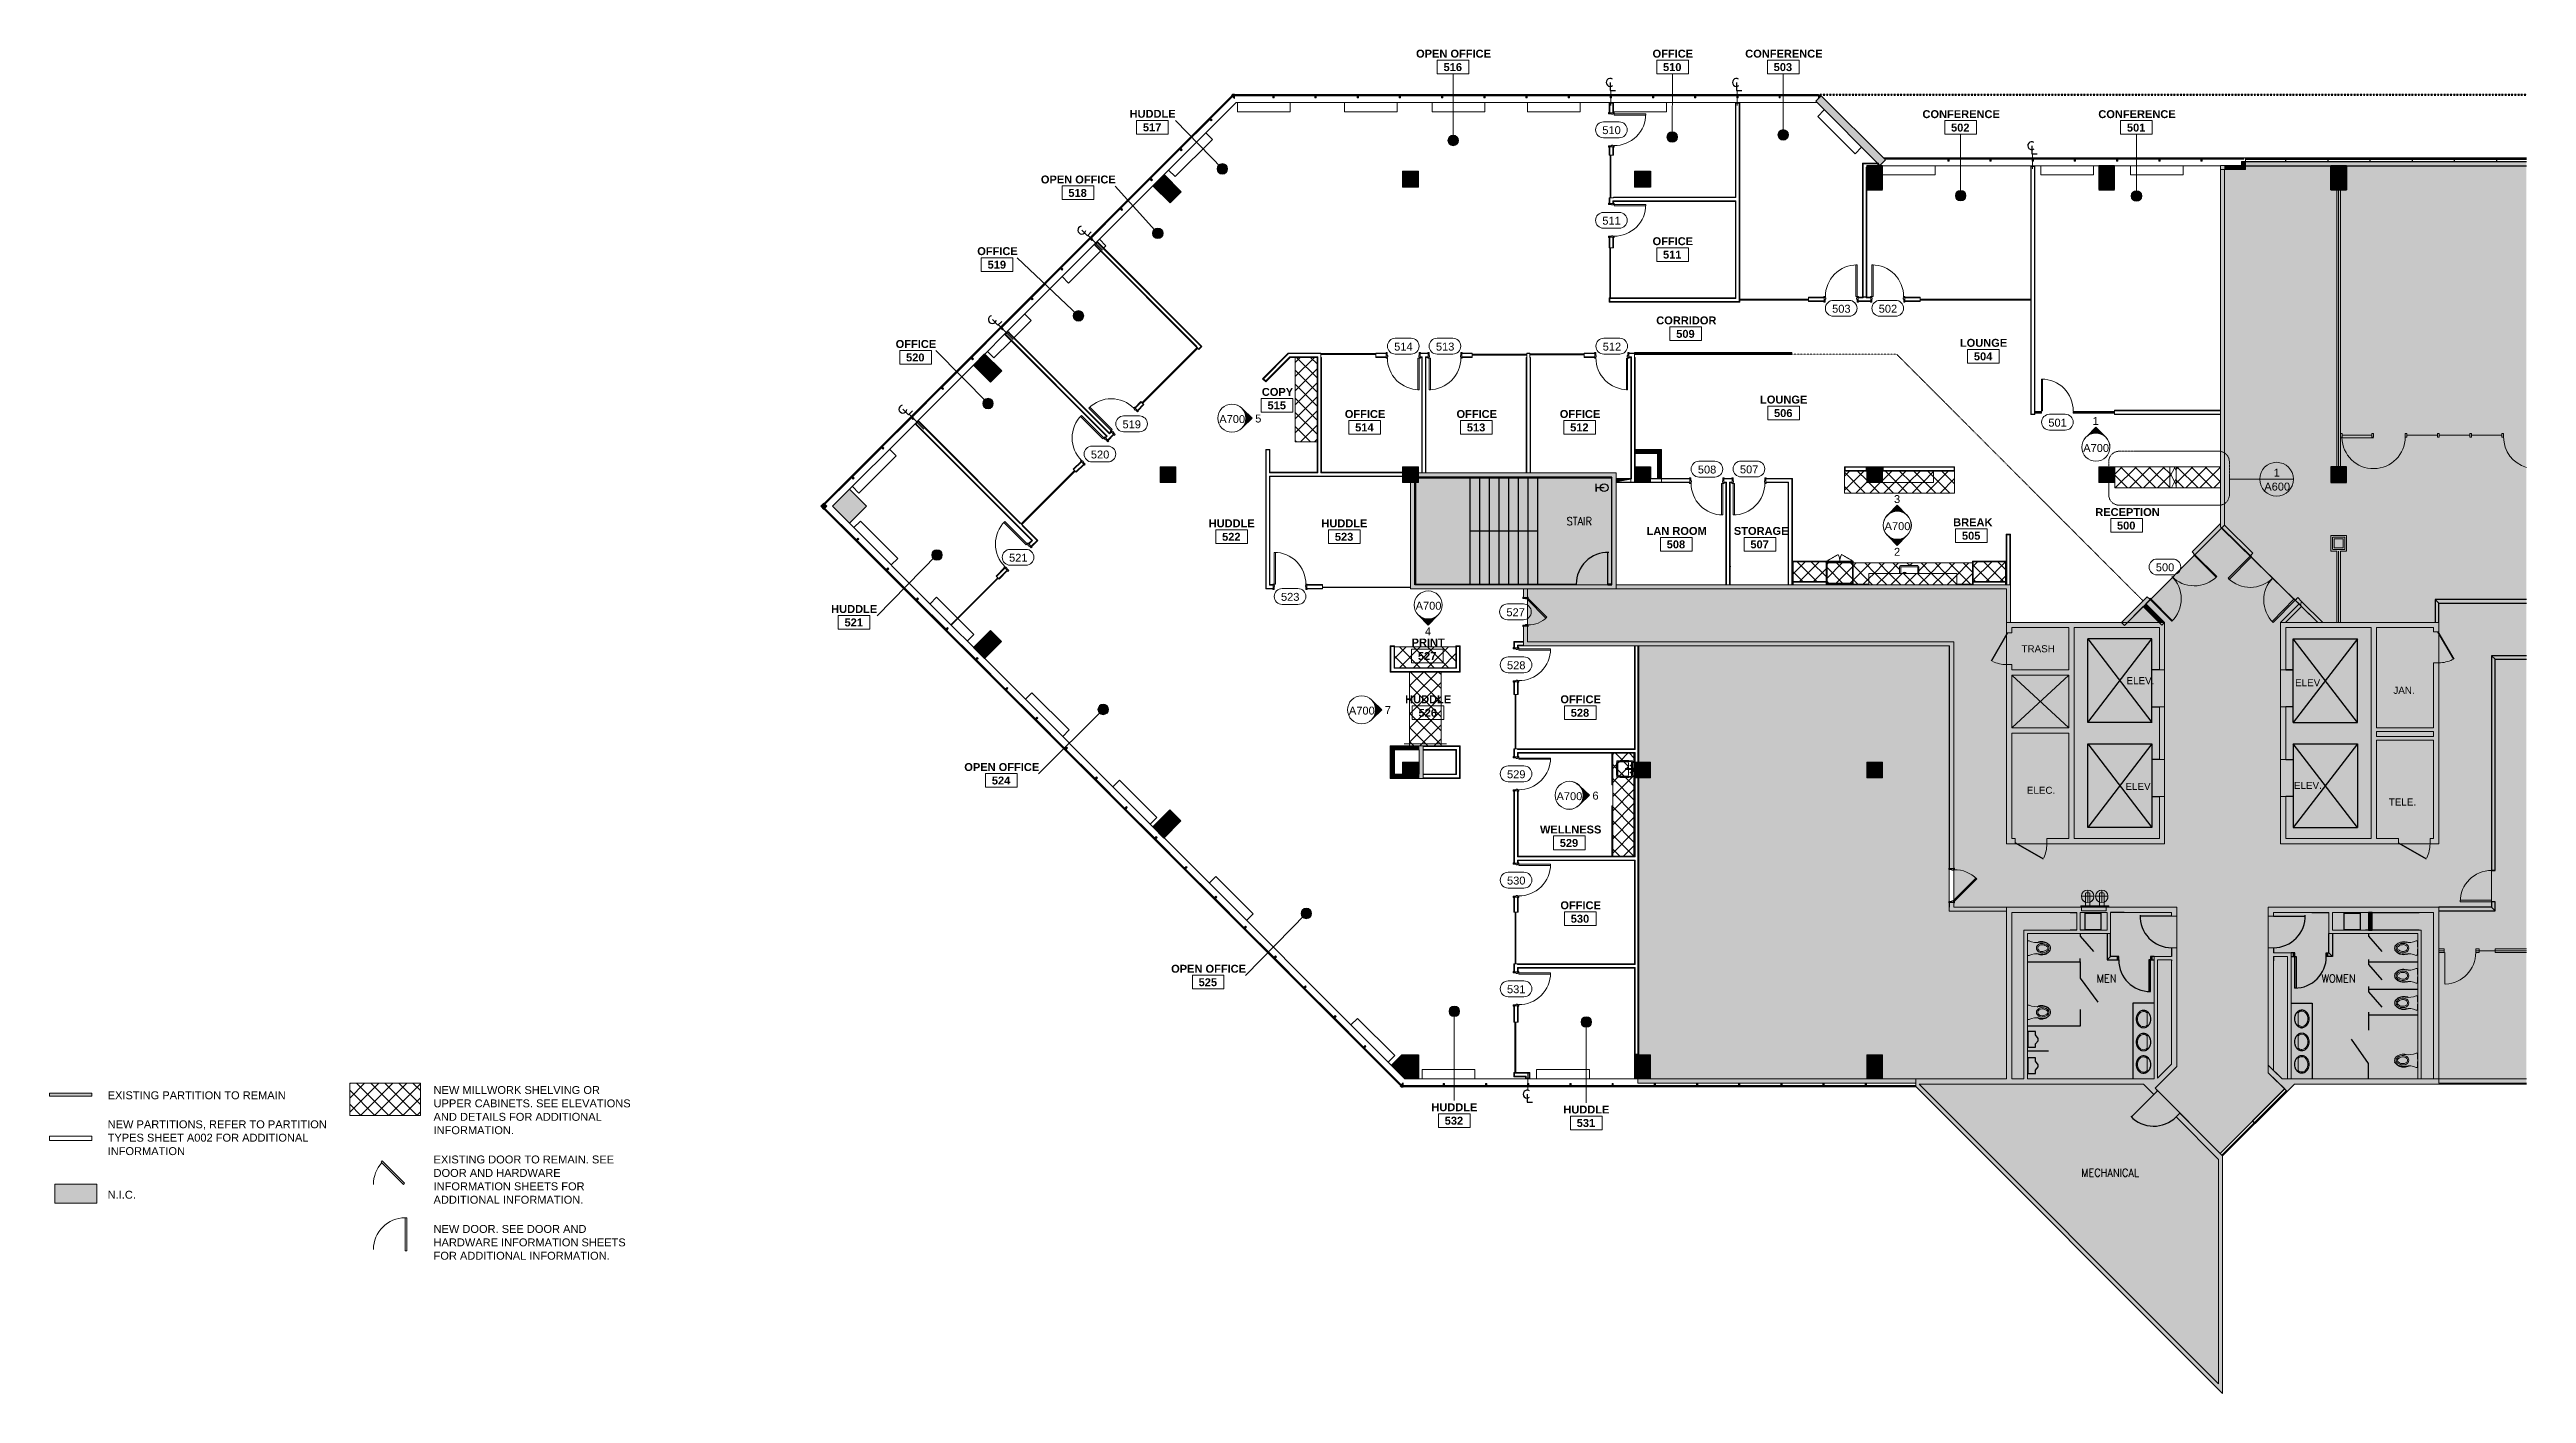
# Model space of a CAD drawing. Header units: inches. Extents: x 920 to 3738, y -709 to 819.
import ezdxf

# ---------------------------------------------------------------- set-up
doc = ezdxf.new("R2010")
doc.units = ezdxf.units.IN
doc.header["$MEASUREMENT"] = 0
for name, pattern in [('Dash Dot 3_16_', [0.3125, 0.1875, -0.0625, 0, -0.0625]), ('Hidden', [0.28125, 0.1875, -0.09375]), ('IMPORT-bb$0$HIDDEN _2_', [0.09375, 0.0625, -0.03125]), ('IMPORT-dp$0$04', [0.5, 0.5, 0, 0, 0]), ('Overhead 1_16_', [0.101562, 0.0625, -0.039062])]:
    doc.linetypes.add(name, pattern=pattern)
for name, color, linetype, lineweight in [('A-ANNO-NOTE', 131, 'Continuous', 9), ('A-ANNO-SYMB', 150, 'Continuous', 9), ('A-AREA-IDEN', 2, 'Continuous', 9), ('A-COLS', 52, 'Continuous', 13), ('A-DETL', 90, 'Continuous', 9), ('A-DETL-GENF', 92, 'Continuous', 9), ('A-DETL-THIN', 151, 'Continuous', 9), ('A-DOOR', 31, 'Continuous', 13), ('A-DOOR-IDEN', 31, 'Continuous', 9), ('A-FLOR-OVHD', 1, 'Overhead 1_16_', 9), ('A-GENM', 13, 'Continuous', 9), ('A-GLAZ-CURT', 52, 'Continuous', 9), ('A-GLAZ-CWMG', 51, 'Continuous', 9), ('A-WALL', 113, 'Continuous', 13), ('A-WALL-PATT', 111, 'Continuous', 13), ('bb$0$A-0-DOOR-S', 7, 'Continuous', 9), ('bb$0$A-BBASE', 250, 'Continuous', 30), ('bb$0$A-Wall-Patt', 7, 'Continuous', 9), ('dp$0$A-0-DOOR-S', 7, 'Continuous', 9), ('dp$0$A-Door', 7, 'Continuous', 9), ('dp$0$A-Door-exst', 7, 'Continuous', 9), ('dp$0$A-N-GLAS', 7, 'Continuous', 9), ('dp$0$A-N-MULL', 7, 'Continuous', 9), ('dp$0$A-Wall', 250, 'Continuous', 30), ('dp$0$A-WALL-CL04', 7, 'IMPORT-dp$0$04', 9), ('dp$0$A-WALL-EXST', 7, 'Continuous', 9), ('dp$0$A-Wall-Patt', 7, 'Continuous', 9), ('G-ANNO-SYMB', 111, 'Continuous', 9), ('G-ANNO-TEXT', 231, 'Continuous', 9), ('I-WALL', 2, 'Continuous', 9), ('P-SANR-FIXT', 6, 'Continuous', 9), ('Q-CASE', 31, 'Continuous', 9), ('S-COLS', 52, 'Continuous', 13)]:
    doc.layers.add(name, color=color, linetype=linetype, lineweight=lineweight)
doc.styles.add('Arial', font='arial.ttf', dxfattribs={"height": 8.0064})
doc.styles.add('Arial_1', font='arial.ttf', dxfattribs={"height": 9})
doc.styles.add('Simplex', font='simplex_.ttf', dxfattribs={"width": 0.9, "height": 9})
doc.styles.add('Swis721 Lt BT', font='swissl.ttf', dxfattribs={"height": 9})
doc.styles.add('Swis721 Lt BT_B', font='', dxfattribs={"height": 9})
doc.styles.get('Swis721 Lt BT_B').set_extended_font_data('Swis721 Lt BT', bold=True)
pattern_1 = [(45, (0, 0), (-8.01223, 8.01223), []), (135, (0, 0), (-8.01223, -8.01223), [])]
pattern_2 = [(0, (2996.523, 0), (30.72, 7.68), [1.267, -21.773, 1.267, -21.773, -122.88]), (0, (2996.523, 0), (30.72, 7.68), [-46.08, 1.267, -44.813, 1.267, -21.773, -53.76]), (0, (2996.523, 0), (30.72, 7.68), [-115.2, 1.267, -14.093, 1.267, -37.133]), (120, (3008.043, 3.84), (-22.011075, 22.7643), [1.267, -21.773, 1.267, -21.773, -122.88]), (120, (3008.043, 3.84), (-22.011075, 22.7643), [-46.08, 1.267, -44.813, 1.267, -21.773, -53.76]), (120, (3008.043, 3.84), (-22.011075, 22.7643), [-115.2, 1.267, -14.093, 1.267, -37.133]), (240, (3011.883, 19.2), (-8.708925, -30.4443), [1.267, -21.773, 1.267, -21.773, -122.88]), (240, (3011.883, 19.2), (-8.708925, -30.4443), [-46.08, 1.267, -44.813, 1.267, -21.773, -53.76]), (240, (3011.883, 19.2), (-8.708925, -30.4443), [-115.2, 1.267, -14.093, 1.267, -37.133])]
pattern_3 = [(45, (-328.137, -345), (-8.01223, 8.01223), []), (135, (-328.137, -345), (-8.01223, -8.01223), [])]
pattern_4 = [(225, (151.745, 208.263), (8.01223, -8.01223), []), (315, (151.745, 208.263), (8.01223, 8.01223), [])]
pattern_5 = [(225, (-52.505, 208.263), (8.01223, -8.01223), []), (315, (-52.505, 208.263), (8.01223, 8.01223), [])]
pattern_6 = [(45, (2996.523, 0), (-8.01223, 8.01223), []), (135, (2996.523, 0), (-8.01223, -8.01223), [])]
pattern_7 = [(45, (56.495, -206.263), (-8.01223, 8.01223), []), (135, (56.495, -206.263), (-8.01223, -8.01223), [])]
pattern_8 = [(135, (-28.059, 273), (-8.01223, -8.01223), []), (225, (-28.059, 273), (8.01223, -8.01223), [])]
pattern_9 = [(135, (21.199, 272.388), (-8.01223, -8.01223), []), (225, (21.199, 272.388), (8.01223, -8.01223), [])]

msp = doc.modelspace()

# ---------------------------------------------------------------- texts
at = {"layer": 'A-ANNO-SYMB', "char_height": 9, "attachment_point": 1, "style": 'Swis721 Lt BT'}
for s, insert, width in [('1', (3450.6, 342.8), 8.181), ('A600', (3439.9, 326.9), 33.936)]:
    msp.add_mtext(s, dxfattribs=dict(at, insert=insert, width=width))
at = {"layer": 'A-AREA-IDEN', "char_height": 9, "attachment_point": 1, "style": 'Swis721 Lt BT_B'}
for s, insert, width in [('OPEN OFFICE', (2474.8, 819.3), 102.111), ('OFFICE', (2743.9, 819.3), 54.843), ('CONFERENCE', (2849.3, 819.3), 104.838), ('516', (2506.1, 804), 25.452), ('510', (2755.8, 804), 25.452), ('503', (2881.7, 804), 25.452), ('HUDDLE', (2148.8, 750.9), 63.024), ('517', (2164, 735.5), 25.452), ('CONFERENCE', (3051, 750.5), 104.838), ('502', (3083.5, 735.2), 25.452), ('CONFERENCE', (3251.1, 750.5), 104.838), ('501', (3283.6, 735.2), 25.452), ('OPEN OFFICE', (2047.9, 676.2), 102.111), ('518', (2079.2, 660.9), 25.452), ('OFFICE', (1975.5, 594.7), 54.843), ('OFFICE', (2743.9, 606), 54.843), ('519', (1987.3, 579.3), 25.452), ('511', (2755.8, 590.7), 25.452), ('CORRIDOR', (2748.1, 515.9), 81.204), ('OFFICE', (1882.7, 489.1), 54.843), ('509', (2770.8, 500.6), 25.452), ('LOUNGE', (3093.6, 490.4), 64.539), ('520', (1894.5, 473.8), 25.452), ('504', (3109.5, 475), 25.452), ('COPY', (2299.3, 434.6), 41.814), ('LOUNGE', (2866.2, 425.9), 64.539), ('515', (2305.8, 419.3), 25.452), ('OFFICE', (2393.7, 409.5), 54.843), ('OFFICE', (2520.8, 409.5), 54.843), ('OFFICE', (2638.3, 409.5), 54.843), ('506', (2882.1, 410.5), 25.452), ('514', (2405.5, 394.2), 25.452), ('513', (2532.6, 394.2), 25.452), ('512', (2650.1, 394.2), 25.452), ('HUDDLE', (2238.8, 285.1), 63.024), ('HUDDLE', (2367.1, 285.1), 63.024), ('BREAK', (3085.9, 286.3), 50.298), ('RECEPTION', (3247.6, 297.9), 86.052), ('500', (3272.3, 282.6), 25.452), ('522', (2254.1, 269.8), 25.452), ('523', (2382.4, 269.8), 25.452), ('LAN ROOM', (2737.1, 276.5), 81.507), ('508', (2760, 261.2), 25.452), ('STORAGE', (2836.4, 276.5), 71.811), ('507', (2855.2, 261.2), 25.452), ('505', (3095.9, 271), 25.452), ('HUDDLE', (1809.3, 187.7), 63.024), ('521', (1824.5, 172.4), 25.452), ('PRINT', (2469.7, 149.6), 43.632), ('527', (2476.9, 134.2), 25.452), ('HUDDLE', (2462.4, 85), 63.024), ('OFFICE', (2639, 85), 54.843), ('526', (2477.6, 69.6), 25.452), ('528', (2650.8, 69.6), 25.452), ('OPEN OFFICE', (1960.8, 7.9), 102.111), ('524', (1992.1, -7.4), 25.452), ('WELLNESS', (2615.8, -63.1), 80.598), ('529', (2638.3, -78.4), 25.452), ('OFFICE', (2639, -149.3), 54.843), ('530', (2650.8, -164.6), 25.452), ('OPEN OFFICE', (2196.1, -221.5), 102.111), ('525', (2227.4, -236.8), 25.452), ('HUDDLE', (2492.2, -379), 63.024), ('532', (2507.4, -394.3), 25.452), ('HUDDLE', (2642.4, -381.6), 63.024), ('531', (2657.6, -396.9), 25.452)]:
    msp.add_mtext(s, dxfattribs=dict(at, insert=insert, width=width))
at = {"layer": 'A-DOOR-IDEN', "char_height": 9, "width": 24.543, "attachment_point": 1, "style": 'Swis721 Lt BT'}
for s, insert in [('510', (2686.7, 732.3)), ('511', (2686.7, 629.3)), ('503', (2948.2, 529.2)), ('502', (3001.2, 529.2)), ('514', (2449.9, 486.1)), ('513', (2497.4, 486.1)), ('512', (2687.2, 486.1)), ('519', (2140.8, 397.7)), ('501', (3194.2, 399.6)), ('520', (2104.8, 363.4)), ('508', (2795.4, 346.3)), ('507', (2843.3, 346.5)), ('521', (2011.7, 246)), ('500', (3316.5, 235.1)), ('523', (2321.1, 201.5)), ('527', (2577.6, 184)), ('528', (2578.3, 123.7)), ('529', (2578.3, -0.3)), ('530', (2578.3, -121.2)), ('531', (2578.3, -244.8))]:
    msp.add_mtext(s, dxfattribs=dict(at, insert=insert))
at = {"layer": 'G-ANNO-SYMB', "char_height": 9, "attachment_point": 1}
for s, insert, width, style in [('A700', (2250.9, 403.7), 35.754, 'Arial_1'), ('5', (2291.8, 404.3), 8.181, 'Swis721 Lt BT'), ('1', (3244.6, 401.6), 8.181, 'Swis721 Lt BT'), ('A700', (3233.9, 370.8), 35.754, 'Arial_1'), ('3', (3018.6, 312.7), 8.181, 'Swis721 Lt BT'), ('A700', (3007.9, 281.9), 35.754, 'Arial_1'), ('2', (3018.6, 252.7), 8.181, 'Swis721 Lt BT'), ('A700', (2474.3, 191.4), 35.754, 'Arial_1'), ('4', (2484.9, 162.2), 8.181, 'Swis721 Lt BT'), ('A700', (2398.4, 72.1), 35.754, 'Arial_1'), ('7', (2439.3, 72.7), 8.181, 'Swis721 Lt BT'), ('A700', (2634.6, -25.2), 35.754, 'Arial_1'), ('6', (2675.5, -24.6), 8.181, 'Swis721 Lt BT')]:
    msp.add_mtext(s, dxfattribs=dict(at, insert=insert, width=width, style=style))
at = {"layer": 'G-ANNO-TEXT', "color": 7, "char_height": 9, "attachment_point": 1, "style": 'Swis721 Lt BT'}
for s, insert, width in [('EXISTING PARTITION TO REMAIN', (986.1, -365.4), 229.674), ('NEW MILLWORK SHELVING OR ', (1356.9, -359.4), 223.008), ('AND DETAILS FOR ADDITIONAL ', (1356.9, -389.9), 224.826), ('UPPER CABINETS. SEE ELEVATIONS ', (1356.9, -374.6), 256.035), ('TYPES SHEET A002 FOR ADDITIONAL ', (986.1, -413.6), 265.125), ('NEW PARTITIONS, REFER TO PARTITION ', (986.1, -398.4), 286.335), ('INFORMATION.', (1356.9, -405.1), 106.05), ('INFORMATION', (986.1, -428.9), 101.808), ('EXISTING DOOR TO REMAIN. SEE ', (1356.9, -438.4), 239.976), ('N.I.C.', (986.1, -478.5), 37.875), ('DOOR AND HARDWARE ', (1356.9, -453.7), 171.801), ('INFORMATION SHEETS FOR ', (1356.9, -468.9), 201.798), ('ADDITIONAL INFORMATION.', (1356.9, -484.2), 197.253), ('NEW DOOR. SEE DOOR AND ', (1356.9, -517.4), 207.555), ('HARDWARE INFORMATION SHEETS ', (1356.9, -532.7), 254.52), ('FOR ADDITIONAL INFORMATION.', (1356.9, -547.9), 232.098)]:
    msp.add_mtext(s, dxfattribs=dict(at, insert=insert, width=width))

# ---------------------------------------------------------------- blocks, each defined once
blk = doc.blocks.new('Family - ___-1369240-CONSTRUCTION PLAN SYMBOLS')
at = {"layer": 'A-WALL'}
for p, q in [((968, -416.2), (920, -416.2)), ((920, -416.2), (920, -421.2)), ((920, -421.2), (968, -421.2)), ((968, -421.2), (968, -416.2))]:
    blk.add_line(p, q, dxfattribs=at)
blk = doc.blocks.new('1951 Kidwell_Linked_dwg_bb$0$CS_SNG30-7240414-5TH FLOOR CONSTRUCTION')
at = {"layer": 'bb$0$A-0-DOOR-S'}
blk.add_arc((160, -84), 36, 334.2307, 0, dxfattribs=at)
at = {"layer": 'bb$0$A-BBASE'}
for p, q in [((160.6, -83), (191.7, -101)), ((191.7, -101), (160.6, -83))]:
    blk.add_line(p, q, dxfattribs=at)
blk = doc.blocks.new('1951 Kidwell_Linked_dwg_bb$0$CS_SNG30-7240415-5TH FLOOR CONSTRUCTION')
at = {"layer": 'bb$0$A-0-DOOR-S'}
blk.add_arc((596, -84), 36, 334.2307, 0, dxfattribs=at)
at = {"layer": 'bb$0$A-BBASE'}
for p, q in [((596.6, -83), (627.7, -101)), ((627.7, -101), (596.6, -83))]:
    blk.add_line(p, q, dxfattribs=at)
blk = doc.blocks.new('1951 Kidwell_Linked_dwg_bb$0$CS_SNG30-7240416-5TH FLOOR CONSTRUCTION')
at = {"layer": 'bb$0$A-0-DOOR-S'}
blk.add_arc((150, 156), 36, 244.2307, 270, dxfattribs=at)
at = {"layer": 'bb$0$A-BBASE'}
for p, q in [((151, 155.4), (133, 124.3)), ((133, 124.3), (151, 155.4))]:
    blk.add_line(p, q, dxfattribs=at)
blk = doc.blocks.new('1951 Kidwell_Linked_dwg_bb$0$CS_SNG30-7240417-5TH FLOOR CONSTRUCTION')
at = {"layer": 'bb$0$A-0-DOOR-S'}
blk.add_arc((642, 158), 36, 270, 295.7693, dxfattribs=at)
at = {"layer": 'bb$0$A-BBASE'}
for p, q in [((641, 157.4), (659, 126.3)), ((659, 126.3), (641, 157.4))]:
    blk.add_line(p, q, dxfattribs=at)
blk = doc.blocks.new('1951 Kidwell_Linked_dwg_bb$0$DR1H901-7240418-5TH FLOOR CONSTRUCTION')
at = {"layer": 'bb$0$A-BBASE'}
blk.add_line((-303.5, 211.5), (-303.5, 247.5), dxfattribs=at)
blk.add_arc((-303.5, 211.5), 36, 88.293, 180, dxfattribs=at)
blk = doc.blocks.new('1951 Kidwell_Linked_dwg_bb$0$DR1H901-7240419-5TH FLOOR CONSTRUCTION')
at = {"layer": 'bb$0$A-BBASE'}
blk.add_line((317.6, -369), (292.2, -394.5), dxfattribs=at)
blk.add_arc((317.6, -369), 36, 223.293, 315, dxfattribs=at)
blk = doc.blocks.new('1951 Kidwell_Linked_dwg_bb$0$URINAL1-7240420-5TH FLOOR CONSTRUCTION')
at = {"layer": 'bb$0$A-BBASE', "flags": 128}
blk.add_lwpolyline([(12, 1), (9, 5), (9, 9), (0, 9), (0, -9), (9, -9), (9, -5), (12, -1.5)], close=True, dxfattribs=at)
blk = doc.blocks.new('1951 Kidwell_Linked_dwg_bb$0$TOILET3-7240421-5TH FLOOR CONSTRUCTION')
at = {"layer": 'bb$0$A-BBASE'}
for p, q in [((10.7, 6.3), (12.3, 6.8)), ((12.3, -6.8), (11, -6.4))]:
    blk.add_line(p, q, dxfattribs=at)
for centre, radius, start, end in [((15.7, -3.1), 10.5, 90, 108.8354), ((16.2, -0.6), 8.05, 71.1646, 93.7754), ((15.2, -6.5), 14, 57.6462, 74.7553), ((16.2, -4), 11.3, 43.2399, 55.3641), ((16.2, -4), 11.3, 36.0611, 36.6344), ((20.1, 0), 5.93, 24.8834, 26.7012), ((15.7, 3.1), 10.5, 251.1646, 270), ((15.7, 3.1), 10.5, 270, 288.8354), ((15.7, 5.9), 13.2, 284.9626, 301.7838), ((16.2, 4), 11.3, 304.6359, 314.9712)]:
    blk.add_arc(centre, radius, start, end, dxfattribs=at)
blk = doc.blocks.new('1951 Kidwell_Linked_dwg_bb$0$TOILET3-V1-5TH FLOOR CONSTRUCTION')
at = {"layer": 'bb$0$A-BBASE'}
for p, q in [((11.2, 6.5), (12.3, 6.8)), ((12.3, -6.8), (10.5, -6.2))]:
    blk.add_line(p, q, dxfattribs=at)
for centre, radius, start, end in [((15.7, -3.1), 10.5, 90, 108.8354), ((16.2, -0.6), 8.05, 71.1646, 93.7754), ((15.2, -6.5), 14, 57.6462, 74.7553), ((16.2, -4), 11.3, 50.3757, 55.3641), ((15.7, 3.1), 10.5, 251.1646, 270), ((15.7, 3.1), 10.5, 270, 288.8354), ((15.7, 5.9), 13.2, 284.9626, 301.7838), ((16.2, 4), 11.3, 304.6359, 323.9389), ((20.1, 0), 5.93, 333.2988, 337.8297)]:
    blk.add_arc(centre, radius, start, end, dxfattribs=at)
blk = doc.blocks.new('1951 Kidwell_Linked_dwg_bb$0$DR1H901-7240422-5TH FLOOR CONSTRUCTION')
at = {"layer": 'bb$0$A-BBASE'}
blk.add_line((338, -166), (302, -166), dxfattribs=at)
blk.add_arc((338, -166), 36, 178.293, 270, dxfattribs=at)
blk = doc.blocks.new('1951 Kidwell_Linked_dwg_bb$0$DR1H901-7240423-5TH FLOOR CONSTRUCTION')
at = {"layer": 'bb$0$A-BBASE'}
blk.add_line((454, -166), (490, -166), dxfattribs=at)
blk.add_arc((454, -166), 36, 270, 1.707, dxfattribs=at)
blk = doc.blocks.new('1951 Kidwell_Linked_dwg_bb$0$TOILET3-7240424-5TH FLOOR CONSTRUCTION')
at = {"layer": 'bb$0$A-BBASE'}
for p, q in [((11.1, 6.4), (12.3, 6.8)), ((12.3, -6.8), (10.6, -6.2))]:
    blk.add_line(p, q, dxfattribs=at)
for centre, radius, start, end in [((15.7, -3.1), 10.5, 90, 108.8354), ((16.2, -0.6), 8.05, 71.1646, 93.7754), ((15.2, -6.5), 14, 57.6462, 74.7553), ((16.2, -4), 11.3, 45.7126, 55.3641), ((15.7, 3.1), 10.5, 251.1646, 270), ((15.7, 3.1), 10.5, 270, 288.8354), ((15.7, 5.9), 13.2, 284.9626, 301.7838), ((16.2, 4), 11.3, 304.6359, 323.9389), ((20.1, 0), 5.93, 333.2988, 336.0226)]:
    blk.add_arc(centre, radius, start, end, dxfattribs=at)
blk = doc.blocks.new('1951 Kidwell_Linked_dwg_bb$0$TOILET3-V2-5TH FLOOR CONSTRUCTION')
at = {"layer": 'bb$0$A-BBASE'}
blk.add_line((12.3, -6.8), (9.5, -5.9), dxfattribs=at)
for centre, radius, start, end in [((15.7, -3.1), 10.5, 90, 105.3532), ((15.7, 3.1), 10.5, 251.1646, 270), ((15.7, 3.1), 10.5, 270, 288.8354), ((15.7, 5.9), 13.2, 284.9626, 301.7838), ((16.2, 4), 11.3, 304.6359, 323.9389), ((20.1, 0), 5.93, 333.2988, 348.2533)]:
    blk.add_arc(centre, radius, start, end, dxfattribs=at)
blk = doc.blocks.new('1951 Kidwell_Linked_dwg_bb$0$TOILET3-V3-5TH FLOOR CONSTRUCTION')
at = {"layer": 'bb$0$A-BBASE'}
for p, q in [((11.6, 6.6), (12.3, 6.8)), ((12.3, -6.8), (10.1, -6.1))]:
    blk.add_line(p, q, dxfattribs=at)
for centre, radius, start, end in [((15.7, -3.1), 10.5, 90, 108.8354), ((16.2, -0.6), 8.05, 71.1646, 93.7754), ((15.2, -6.5), 14, 73.4837, 74.7553), ((15.7, 3.1), 10.5, 251.1646, 270), ((15.7, 3.1), 10.5, 270, 288.8354), ((15.7, 5.9), 13.2, 284.9626, 301.7838), ((16.2, 4), 11.3, 304.6359, 323.9389), ((20.1, 0), 5.93, 333.2988, 341.6334)]:
    blk.add_arc(centre, radius, start, end, dxfattribs=at)
blk = doc.blocks.new('1951 Kidwell_Linked_dwg_bb$0$TOILET3-V4-5TH FLOOR CONSTRUCTION')
at = {"layer": 'bb$0$A-BBASE'}
for p, q in [((10.6, 6.2), (12.3, 6.8)), ((12.3, -6.8), (11.1, -6.4))]:
    blk.add_line(p, q, dxfattribs=at)
for centre, radius, start, end in [((15.7, -3.1), 10.5, 90, 108.8354), ((16.2, -0.6), 8.05, 71.1646, 93.7754), ((15.2, -6.5), 14, 57.6462, 74.7553), ((16.2, -4), 11.3, 36.0611, 55.3641), ((20.1, 0), 5.93, 24.0101, 26.7012), ((15.7, 3.1), 10.5, 251.1646, 270), ((15.7, 3.1), 10.5, 270, 288.8354), ((15.7, 5.9), 13.2, 284.9626, 301.7838), ((16.2, 4), 11.3, 304.6359, 314.2874)]:
    blk.add_arc(centre, radius, start, end, dxfattribs=at)
blk = doc.blocks.new('1951 Kidwell_Linked_dwg_bb-7240425-5TH FLOOR CONSTRUCTION')
at = {"layer": 'bb$0$A-BBASE'}
for points in [[(-63.8, 763.7), (-60.8, 766.8), (-62, 768), (-62.4, 766.9)], [(-255, 663), (-255, 681), (-255.1, 681), (-255.1, 663)], [(537, 660), (537, 687.3), (519, 687.3), (519, 660)], [(9, 660), (9, 660), (9, 660.1), (-8.8, 660.1), (-8.8, 660)], [(273, 660), (273, 660.1), (255, 660.1), (255, 660)], [(-255, 331.7), (-255, 345), (-255.1, 345), (-255.1, 331.7)], [(537, 327), (537, 345), (519, 345), (519, 327)], [(-1166.4, 280.7), (-1147.1, 300), (-1166.4, 319.3), (-1185.6, 300), (-1183.4, 297.7)], [(-523, 211), (-523, 327), (-522.5, 327), (-522.5, 211.5)], [(-392, 332.5), (-299.5, 332.5), (-299, 333), (-519, 333), (-519, 332.5), (-395.7, 332.5)], [(-299, 211), (-299, 333), (-299.5, 332.5), (-299.5, 211.5)], [(-339.5, 210.6), (-523, 210.6), (-523, 211), (-522.5, 211.5), (-339.5, 211.5)], [(-299, 210.6), (-299, 211), (-299.5, 211.5), (-303.5, 211.5), (-303.5, 210.6)], [(-534.4, -351.3), (-549.8, -335.8), (-538, -324), (-519, -324), (-525.8, -336.1)], [(-519, -351.3), (-534.4, -351.3), (-519, -324), (-519, -336.1)]]:
    blk.add_hatch(color=256, dxfattribs=at).paths.add_polyline_path(points, flags=0)
for p, q in [((-62.4, 766.9), (-63.8, 763.7)), ((-63.8, 763.7), (-60.8, 766.8)), ((-63.8, 766.8), (-62.5, 766.8)), ((-63.8, 764), (-63.7, 764)), ((-62, 768), (-62.4, 766.9)), ((-60.8, 766.8), (-62, 768)), ((-255, 681), (-255.1, 681)), ((-255.1, 681), (-255.1, 663)), ((-255, 663), (-255, 681)), ((741.7, 696), (422, 696)), ((422, 694.8), (741.7, 694.8)), ((422, 692), (741.7, 692)), ((422, 687.3), (741.7, 687.3)), ((468, 692), (468, 696)), ((516, 692), (516, 696)), ((537, 687.3), (519, 687.3)), ((519, 687.3), (519, 660)), ((537, 660), (537, 687.3)), ((564, 692), (564, 696)), ((612, 692), (612, 696)), ((660, 692), (660, 696)), ((708, 692), (708, 696)), ((-255.1, 663), (-255, 663)), ((-255.1, 663), (-255, 663)), ((9, 660.1), (-8.8, 660.1)), ((-8.8, 660.1), (-8.8, 660)), ((-8.8, 660), (9, 660)), ((9, 660), (-8.8, 660)), ((9, 660), (9, 660.1)), ((9, 660.1), (9, 660)), ((9, 660), (9, 660)), ((273, 660.1), (255, 660.1)), ((255, 660.1), (255, 660)), ((255, 660), (273, 660)), ((273, 660), (273, 660.1)), ((519, 660), (537, 660)), ((-255, 345), (-255.1, 345)), ((-255.1, 345), (-255.1, 331.7)), ((-255, 331.7), (-255, 345)), ((537, 345), (519, 345)), ((519, 345), (519, 327)), ((537, 327), (537, 345)), ((-1166.4, 319.3), (-1185.6, 300)), ((-1147.1, 300), (-1166.4, 319.3)), ((-523, 211), (-523, 327)), ((-523, 327), (-522.5, 327)), ((-522.5, 327), (-522.5, 211.5)), ((-299, 333), (-519, 333)), ((-519, 333), (-519, 332.5)), ((-519, 332.5), (-395.7, 332.5)), ((-460.5, 332.5), (-460.5, 211.5)), ((-449.5, 332.5), (-449.5, 211.5)), ((-438.5, 332.5), (-438.5, 211.5)), ((-427.5, 332.5), (-427.5, 211.5)), ((-416.5, 332.5), (-416.5, 211.5)), ((-405.5, 332.5), (-405.5, 211.5)), ((-395.7, 332.5), (-392, 332.5)), ((-394.5, 332.5), (-394.5, 211.5)), ((-392, 332.5), (-299.5, 332.5)), ((-383.5, 332.5), (-383.5, 211.5)), ((-299.5, 332.5), (-299, 333)), ((-299, 333), (-299.5, 332.5)), ((-299.5, 332.5), (-299.5, 211.5)), ((-299, 211), (-299, 333)), ((-255.1, 331.7), (-255, 331.7)), ((519, 327), (537, 327)), ((-1185.6, 300), (-1183.4, 297.7)), ((-1183.4, 297.7), (-1166.4, 280.7)), ((-1166.4, 280.7), (-1147.1, 300)), ((-460.5, 272), (-383.5, 272)), ((-522.5, 211.5), (-523, 211)), ((-523, 211), (-522.5, 211.5)), ((-523, 210.6), (-523, 211)), ((-339.5, 210.6), (-523, 210.6)), ((-522.5, 211.5), (-339.5, 211.5)), ((-339.5, 211.5), (-339.5, 210.6)), ((-299.5, 211.5), (-303.5, 211.5)), ((-303.5, 211.5), (-303.5, 210.6)), ((-303.5, 210.6), (-299, 210.6)), ((-299.5, 211.5), (-299, 211)), ((-299, 211), (-299.5, 211.5)), ((-299, 210.6), (-299, 211)), ((324, 114), (315.6, 114)), ((476.4, 114), (468, 114)), ((156, 108), (221, 48)), ((156, 48), (221, 108)), ((315.6, 72), (324, 72)), ((476.4, 72), (468, 72)), ((315.6, 29.8), (315.6, -65.3)), ((549.4, 29.8), (476.4, -65.3)), ((324, 12), (315.6, 12)), ((468, 12), (476.4, 12)), ((315.6, -30), (324, -30)), ((476.4, -30), (468, -30)), ((562, -162), (562, -182)), ((566, -182), (566, -162)), ((234, -218.3), (234, -214.3)), ((562, -218.3), (618, -218.3)), ((562, -249.2), (618, -249.2)), ((562, -275.3), (562, -295.8)), ((562, -278.3), (618, -278.3)), ((-549.8, -335.8), (-538, -324)), ((-534.4, -351.3), (-549.8, -335.8)), ((-538, -324), (-519, -324)), ((-534.4, -351.3), (-519, -324)), ((-525.8, -336.1), (-534.4, -351.3)), ((-519, -324), (-525.8, -336.1)), ((-519, -324), (-519, -336.1)), ((-519, -336.1), (-519, -351.3)), ((198, -319.8), (174, -319.8)), ((-519, -351.3), (-534.4, -351.3)), ((466.5, -362.7), (393.2, -436.1)), ((468.5, -364.6), (395.1, -438)), ((469.4, -365.5), (396, -438.9)), ((429.9, -399.4), (432.7, -402.2))]:
    blk.add_line(p, q, dxfattribs=at)
at = {"layer": 'bb$0$A-BBASE', "color": 10, "linetype": 'IMPORT-bb$0$HIDDEN _2_', "lineweight": 70}
blk.add_line((-62, 768), (741.7, 768), dxfattribs=at)
at = {"layer": 'bb$0$A-BBASE', "flags": 128}
for points in [[(-60.8, 766.8), (-62, 768), (-63.8, 763.7)], [(-62.7, 768), (-62, 768), (-63.7, 764)], [(-255, 663), (-255, 681), (-255.1, 681)], [(537, 687.3), (537, 660), (519, 660), (519, 687.3)], [(273, 660.1), (273, 660), (255, 660), (255, 660.1)], [(-255, 331.7), (-255, 345), (-255.1, 345)], [(-1166.4, 280.7), (-1147.1, 300), (-1166.4, 319.3)], [(-522.5, 327), (-522.5, 211.5), (-339.5, 211.5), (-339.5, 210.6)], [(-519, 332.5), (-299.5, 332.5), (-299.5, 211.5), (-303.5, 211.5), (-303.5, 210.6)], [(-307.7, 321.1), (-316.8, 321.1), (-316.8, 316.7), (-316.8, 325.5)], [(242.6, 54.2), (315.6, 149.3), (242.6, 149.3)], [(315.6, 54.2), (242.6, 54.2), (242.6, 149.3), (315.6, 54.2), (315.6, 149.3)], [(549.4, 54.2), (549.4, 149.3), (476.4, 54.2), (476.4, 149.3)], [(476.4, 54.2), (549.4, 54.2), (476.4, 149.3), (549.4, 149.3)], [(242.6, 29.8), (315.6, 29.8), (242.6, -65.3), (242.6, 29.8), (315.6, -65.3), (242.6, -65.3)], [(476.4, 29.8), (549.4, 29.8), (549.4, -65.3), (476.4, 29.8), (476.4, -65.3), (549.4, -65.3)], [(234, -186), (234, -189), (249, -206.3)], [(264.5, -186), (264.5, -216), (276.3, -216), (276.3, -212), (268.5, -212), (268.5, -186)], [(521, -186), (521, -212), (515.5, -212), (515.5, -208), (517, -208), (517, -186)], [(562, -186), (562, -189), (577, -206.3)], [(174, -218.3), (234, -218.3), (234, -236.5), (254, -264.1)], [(318, -212), (315.3, -212), (313.8, -212), (313.8, -216), (315.3, -216), (315.3, -212), (315.3, -216), (318, -216)], [(474, -212), (476.5, -212), (476.5, -208), (474, -208)], [(562, -215.3), (562, -221.3), (577, -238.5)], [(562, -246.2), (562, -252.2), (577, -269.5)], [(234, -272.2), (234, -291.2), (174, -291.2)], [(318, -265), (294, -265), (294, -351.3)], [(474, -265), (498, -265), (498, -351.3)], [(562, -351.3), (562, -333.8), (542.7, -306.1)], [(-549.8, -335.8), (-538, -324), (-519, -324), (-519, -351.3)]]:
    blk.add_lwpolyline(points, dxfattribs=at)
for points in [[(537, 327), (537, 345), (519, 345), (519, 327)], [(239.5, -162.8), (257.5, -162.8), (257.5, -181.8), (239.5, -181.8)], [(534.4, -162.7), (552.4, -162.7), (552.4, -181.7), (534.4, -181.7)], [(277.8, -212), (276.3, -212), (276.3, -216), (277.8, -216)], [(313.8, -216), (312.1, -216), (312.1, -252), (313.8, -252)], [(478, -208), (476.5, -208), (476.5, -212), (478, -212)], [(478, -212), (479.8, -212), (479.8, -248), (478, -248)], [(514, -208), (515.5, -208), (515.5, -212), (514, -212)]]:
    blk.add_lwpolyline(points, close=True, dxfattribs=at)
at = {"layer": 'bb$0$A-BBASE'}
blk.add_circle((-307.7, 321.1), 4.42, dxfattribs=at)
for centre, radius, start, end in [((313.8, -216), 36, 180, 270), ((478, -212), 36, 270, 360), ((485.8, -288.9), 4.17, 246.3271, 270), ((485.8, -288.9), 4.17, 270, 288.5813)]:
    blk.add_arc(centre, radius, start, end, dxfattribs=at)
at = {"layer": 'bb$0$A-Wall-Patt'}
for p, q in [((276.3, -212), (276.3, -216)), ((315.3, -216), (315.3, -212)), ((476.5, -208), (476.5, -212)), ((515.5, -212), (515.5, -208))]:
    blk.add_line(p, q, dxfattribs=at)
at = {"layer": 'bb$0$A-Wall-Patt', "flags": 128}
for points in [[(264.5, -216), (268.5, -212)], [(517, -208), (521, -212)]]:
    blk.add_lwpolyline(points, close=True, dxfattribs=at)
for name, p in [('1951 Kidwell_Linked_dwg_bb$0$DR1H901-7240418-5TH FLOOR CONSTRUCTION', (0, 0)), ('1951 Kidwell_Linked_dwg_bb$0$CS_SNG30-7240416-5TH FLOOR CONSTRUCTION', (0, 0)), ('1951 Kidwell_Linked_dwg_bb$0$CS_SNG30-7240417-5TH FLOOR CONSTRUCTION', (0, 0)), ('1951 Kidwell_Linked_dwg_bb$0$CS_SNG30-7240414-5TH FLOOR CONSTRUCTION', (0, 0)), ('1951 Kidwell_Linked_dwg_bb$0$CS_SNG30-7240415-5TH FLOOR CONSTRUCTION', (0, 0)), ('1951 Kidwell_Linked_dwg_bb$0$DR1H901-7240422-5TH FLOOR CONSTRUCTION', (0, 0)), ('1951 Kidwell_Linked_dwg_bb$0$DR1H901-7240423-5TH FLOOR CONSTRUCTION', (0, 0)), ('1951 Kidwell_Linked_dwg_bb$0$TOILET3-V1-5TH FLOOR CONSTRUCTION', (174.2, -202.7)), ('1951 Kidwell_Linked_dwg_bb$0$TOILET3-7240421-5TH FLOOR CONSTRUCTION', (174.2, -275.5)), ('1951 Kidwell_Linked_dwg_bb$0$URINAL1-7240420-5TH FLOOR CONSTRUCTION', (174.2, -306.3)), ('1951 Kidwell_Linked_dwg_bb$0$URINAL1-7240420-5TH FLOOR CONSTRUCTION', (174.2, -336.2)), ('1951 Kidwell_Linked_dwg_bb$0$DR1H901-7240419-5TH FLOOR CONSTRUCTION', (0, 0))]:
    blk.add_blockref(name, p)
at = {"extrusion": (0, 0, -1), "zscale": -1}
for name, p in [('1951 Kidwell_Linked_dwg_bb$0$TOILET3-V3-5TH FLOOR CONSTRUCTION', (-617.8, -202.7)), ('1951 Kidwell_Linked_dwg_bb$0$TOILET3-V4-5TH FLOOR CONSTRUCTION', (-617.8, -233.9)), ('1951 Kidwell_Linked_dwg_bb$0$TOILET3-7240424-5TH FLOOR CONSTRUCTION', (-617.8, -264.9)), ('1951 Kidwell_Linked_dwg_bb$0$TOILET3-V2-5TH FLOOR CONSTRUCTION', (-617.8, -330.5))]:
    blk.add_blockref(name, p, dxfattribs=at)
at = {"layer": 'bb$0$A-BBASE', "color": 7, "attachment_point": 2}
for s, insert, char_height, width, line_spacing_factor, style in [('STAIR', (-336, 287.5), 9, 40.029, 1.125731, 'Simplex'), ('TRASH', (186.1, 142), 8.01, 45.188, 0.941778, 'Arial'), ('ELEV.', (302.5, 105.7), 8.01, 37.934, 0.941778, 'Arial'), ('ELEV.', (494.3, 103.3), 8.01, 37.934, 0.941778, 'Arial'), ('JAN.', (602.4, 94.7), 8.01, 28.916, 0.941778, 'Arial'), ('ELEC.', (189.4, -19), 8.01, 38.621, 0.941778, 'Arial'), ('ELEV.', (301.3, -14.6), 8.01, 37.934, 0.941778, 'Arial'), ('ELEV.', (493, -13.4), 8.01, 37.934, 0.941778, 'Arial'), ('TELE.', (600.6, -32.3), 8.01, 37.15, 0.941778, 'Arial'), ('MEN', (264, -232.5), 9, 29.289, 1.125731, 'Simplex'), ('WOMEN', (528, -232.5), 9, 50.009, 1.125731, 'Simplex'), ('MECHANICAL', (268, -453.5), 9, 92.641, 1.125731, 'Simplex')]:
    blk.add_mtext(s, dxfattribs=dict(at, insert=insert, char_height=char_height, width=width, line_spacing_factor=line_spacing_factor, style=style))
blk = doc.blocks.new('1951 Kidwell_Linked_dwg_dp$0$CS_SNG90-7240428-5TH FLOOR CONSTRUCTION')
at = {"layer": 'dp$0$A-0-DOOR-S'}
blk.add_arc((648, -207.5), 36, 272.6867, 0, dxfattribs=at)
at = {"layer": 'dp$0$A-Door-exst'}
for p, q in [((648.8, -207.5), (648.8, -243.5)), ((648.8, -243.5), (648.8, -207.5))]:
    blk.add_line(p, q, dxfattribs=at)
blk = doc.blocks.new('1951 Kidwell_Linked_dwg_dp$0$CS_SG180-7240435-5TH FLOOR CONSTRUCTION')
at = {"layer": 'dp$0$A-0-DOOR-S'}
blk.add_arc((567.7, 378.8), 36, 181.3504, 359.9924, dxfattribs=at)
at = {"layer": 'dp$0$A-Door-exst'}
for p, q in [((567.7, 377.9), (531.7, 377.9)), ((531.7, 377.9), (567.7, 377.9))]:
    blk.add_line(p, q, dxfattribs=at)
blk = doc.blocks.new('1951 Kidwell_Linked_dwg_dp$0$CS_SG180-7240436-5TH FLOOR CONSTRUCTION')
at = {"layer": 'dp$0$A-0-DOOR-S'}
blk.add_arc((751.7, 378.8), 36, 180.0076, 253.7743, dxfattribs=at)
blk = doc.blocks.new('1951 Kidwell_Linked_dwg_bb$0$CS_SNG30-7240444-5TH FLOOR CONSTRUCTION')
at = {"layer": 'bb$0$A-0-DOOR-S'}
blk.add_arc((160, -84), 36, 334.2307, 0, dxfattribs=at)
at = {"layer": 'bb$0$A-BBASE'}
for p, q in [((160.6, -83), (191.7, -101)), ((191.7, -101), (160.6, -83))]:
    blk.add_line(p, q, dxfattribs=at)
blk = doc.blocks.new('1951 Kidwell_Linked_dwg_bb$0$CS_SNG30-7240445-5TH FLOOR CONSTRUCTION')
at = {"layer": 'bb$0$A-0-DOOR-S'}
blk.add_arc((596, -84), 36, 334.2307, 0, dxfattribs=at)
at = {"layer": 'bb$0$A-BBASE'}
for p, q in [((596.6, -83), (627.7, -101)), ((627.7, -101), (596.6, -83))]:
    blk.add_line(p, q, dxfattribs=at)
blk = doc.blocks.new('1951 Kidwell_Linked_dwg_bb$0$CS_SNG30-7240446-5TH FLOOR CONSTRUCTION')
at = {"layer": 'bb$0$A-0-DOOR-S'}
blk.add_arc((150, 156), 36, 244.2307, 270, dxfattribs=at)
at = {"layer": 'bb$0$A-BBASE'}
for p, q in [((151, 155.4), (133, 124.3)), ((133, 124.3), (151, 155.4))]:
    blk.add_line(p, q, dxfattribs=at)
blk = doc.blocks.new('1951 Kidwell_Linked_dwg_bb$0$CS_SNG30-7240447-5TH FLOOR CONSTRUCTION')
at = {"layer": 'bb$0$A-0-DOOR-S'}
blk.add_arc((642, 158), 36, 270, 295.7693, dxfattribs=at)
at = {"layer": 'bb$0$A-BBASE'}
for p, q in [((641, 157.4), (659, 126.3)), ((659, 126.3), (641, 157.4))]:
    blk.add_line(p, q, dxfattribs=at)
blk = doc.blocks.new('1951 Kidwell_Linked_dwg_bb$0$DR1H901-7240448-5TH FLOOR CONSTRUCTION')
at = {"layer": 'bb$0$A-BBASE'}
blk.add_line((-303.5, 211.5), (-303.5, 247.5), dxfattribs=at)
blk.add_arc((-303.5, 211.5), 36, 88.293, 180, dxfattribs=at)
blk = doc.blocks.new('1951 Kidwell_Linked_dwg_bb$0$DR1H901-7240449-5TH FLOOR CONSTRUCTION')
at = {"layer": 'bb$0$A-BBASE'}
blk.add_line((317.6, -369), (292.2, -394.5), dxfattribs=at)
blk.add_arc((317.6, -369), 36, 223.293, 315, dxfattribs=at)
blk = doc.blocks.new('1951 Kidwell_Linked_dwg_bb$0$DR1H901-7240450-5TH FLOOR CONSTRUCTION')
at = {"layer": 'bb$0$A-BBASE'}
blk.add_line((338, -166), (302, -166), dxfattribs=at)
blk.add_arc((338, -166), 36, 178.293, 270, dxfattribs=at)
blk = doc.blocks.new('1951 Kidwell_Linked_dwg_bb$0$DR1H901-7240451-5TH FLOOR CONSTRUCTION')
at = {"layer": 'bb$0$A-BBASE'}
blk.add_line((454, -166), (490, -166), dxfattribs=at)
blk.add_arc((454, -166), 36, 270, 1.707, dxfattribs=at)
blk = doc.blocks.new('1951 Kidwell_Linked_dwg-6963106-5TH FLOOR CONSTRUCTION')
at = {"layer": 'bb$0$A-BBASE'}
for points in [[(-63.8, 763.7), (-60.8, 766.8), (-62, 768), (-62.4, 766.9)], [(-255, 663), (-255, 681), (-255.1, 681), (-255.1, 663)], [(537, 660), (537, 687.3), (519, 687.3), (519, 660)], [(9, 660), (9, 660), (9, 660.1), (-8.8, 660.1), (-8.8, 660)], [(273, 660), (273, 660.1), (255, 660.1), (255, 660)], [(-255, 331.7), (-255, 345), (-255.1, 345), (-255.1, 331.7)], [(537, 327), (537, 345), (519, 345), (519, 327)], [(-1166.4, 280.7), (-1147.1, 300), (-1166.4, 319.3), (-1185.6, 300), (-1183.4, 297.7)], [(-523, 211), (-523, 327), (-522.5, 327), (-522.5, 211.5)], [(-392, 332.5), (-299.5, 332.5), (-299, 333), (-519, 333), (-519, 332.5), (-395.7, 332.5)], [(-299, 211), (-299, 333), (-299.5, 332.5), (-299.5, 211.5)], [(-339.5, 210.6), (-523, 210.6), (-523, 211), (-522.5, 211.5), (-339.5, 211.5)], [(-299, 210.6), (-299, 211), (-299.5, 211.5), (-303.5, 211.5), (-303.5, 210.6)], [(566, -182), (566, -162), (562, -162), (562, -182)], [(-534.4, -351.3), (-549.8, -335.8), (-538, -324), (-519, -324), (-525.8, -336.1)], [(-519, -351.3), (-534.4, -351.3), (-519, -324), (-519, -336.1)]]:
    blk.add_hatch(color=256, dxfattribs=at).paths.add_polyline_path(points, flags=0)
for p, q in [((-62.4, 766.9), (-63.8, 763.7)), ((-63.8, 763.7), (-60.8, 766.8)), ((-63.8, 766.8), (-62.5, 766.8)), ((-62, 768), (-62.4, 766.9)), ((-60.8, 766.8), (-62, 768)), ((-255, 681), (-255.1, 681)), ((-255.1, 681), (-255.1, 663)), ((-255, 663), (-255, 681)), ((422, 696), (741.7, 696)), ((422, 694.8), (741.7, 694.8)), ((422, 692), (741.7, 692)), ((422, 687.3), (741.7, 687.3)), ((468, 692), (468, 696)), ((516, 692), (516, 696)), ((537, 687.3), (519, 687.3)), ((519, 687.3), (519, 660)), ((537, 660), (537, 687.3)), ((564, 692), (564, 696)), ((612, 692), (612, 696)), ((660, 692), (660, 696)), ((708, 692), (708, 696)), ((-255.1, 663), (-255, 663)), ((-255.1, 663), (-255, 663)), ((9, 660.1), (-8.8, 660.1)), ((-8.8, 660.1), (-8.8, 660)), ((-8.8, 660), (9, 660)), ((9, 660), (-8.8, 660)), ((9, 660), (9, 660.1)), ((9, 660.1), (9, 660)), ((9, 660), (9, 660)), ((273, 660.1), (255, 660.1)), ((255, 660.1), (255, 660)), ((255, 660), (273, 660)), ((273, 660), (273, 660.1)), ((519, 660), (537, 660)), ((-255, 345), (-255.1, 345)), ((-255.1, 345), (-255.1, 331.7)), ((-255, 331.7), (-255, 345)), ((537, 345), (519, 345)), ((519, 345), (519, 327)), ((537, 327), (537, 345)), ((-1166.4, 319.3), (-1185.6, 300)), ((-1147.1, 300), (-1166.4, 319.3)), ((-523, 211), (-523, 327)), ((-523, 327), (-522.5, 327)), ((-522.5, 327), (-522.5, 211.5)), ((-299, 333), (-519, 333)), ((-519, 333), (-519, 332.5)), ((-519, 332.5), (-395.7, 332.5)), ((-460.5, 332.5), (-460.5, 211.5)), ((-449.5, 332.5), (-449.5, 211.5)), ((-438.5, 332.5), (-438.5, 211.5)), ((-427.5, 332.5), (-427.5, 211.5)), ((-416.5, 332.5), (-416.5, 211.5)), ((-405.5, 332.5), (-405.5, 211.5)), ((-395.7, 332.5), (-392, 332.5)), ((-394.5, 332.5), (-394.5, 211.5)), ((-392, 332.5), (-299.5, 332.5)), ((-383.5, 332.5), (-383.5, 211.5)), ((-299.5, 332.5), (-299, 333)), ((-299, 333), (-299.5, 332.5)), ((-299.5, 332.5), (-299.5, 211.5)), ((-299, 211), (-299, 333)), ((-255.1, 331.7), (-255, 331.7)), ((519, 327), (537, 327)), ((-1185.6, 300), (-1183.4, 297.7)), ((-1183.4, 297.7), (-1166.4, 280.7)), ((-1166.4, 280.7), (-1147.1, 300)), ((-460.5, 272), (-383.5, 272)), ((-522.5, 211.5), (-523, 211)), ((-523, 211), (-522.5, 211.5)), ((-523, 210.6), (-523, 211)), ((-339.5, 210.6), (-523, 210.6)), ((-522.5, 211.5), (-339.5, 211.5)), ((-339.5, 211.5), (-339.5, 210.6)), ((-299.5, 211.5), (-303.5, 211.5)), ((-303.5, 211.5), (-303.5, 210.6)), ((-303.5, 210.6), (-299, 210.6)), ((-299.5, 211.5), (-299, 211)), ((-299, 211), (-299.5, 211.5)), ((-299, 210.6), (-299, 211)), ((324, 114), (315.6, 114)), ((468, 114), (476.4, 114)), ((156, 108), (221, 48)), ((156, 48), (221, 108)), ((315.6, 72), (324, 72)), ((476.4, 72), (468, 72)), ((315.6, 29.8), (315.6, -65.3)), ((549.4, 29.8), (476.4, -65.3)), ((324, 12), (315.6, 12)), ((468, 12), (476.4, 12)), ((315.6, -30), (324, -30)), ((476.4, -30), (468, -30)), ((222.7, -162), (230, -162)), ((283.8, -162), (268.5, -162)), ((497.5, -162), (517, -162)), ((566, -182), (566, -162)), ((566, -162), (619.6, -162)), ((230, -182), (222.7, -182)), ((253.2, -182), (234, -182)), ((562, -182), (558.5, -182)), ((566, -182), (562, -182)), ((619.6, -182), (566, -182)), ((234, -218.3), (234, -214.3)), ((338, -202), (338, -212)), ((338, -216), (338, -217)), ((454, -202), (454, -208)), ((454, -212), (454, -217)), ((562, -218.3), (618, -218.3)), ((562, -249.2), (618, -249.2)), ((562, -275.3), (562, -295.8)), ((562, -278.3), (618, -278.3)), ((-549.8, -335.8), (-538, -324)), ((-534.4, -351.3), (-549.8, -335.8)), ((-538, -324), (-519, -324)), ((-534.4, -351.3), (-519, -324)), ((-525.8, -336.1), (-534.4, -351.3)), ((-519, -324), (-525.8, -336.1)), ((-519, -324), (-519, -336.1)), ((-519, -336.1), (-519, -351.3)), ((198, -319.8), (174, -319.8)), ((-519, -351.3), (-534.4, -351.3)), ((466.5, -362.7), (393.2, -436.1)), ((468.5, -364.6), (395.1, -438)), ((469.4, -365.5), (396, -438.9)), ((429.9, -399.4), (432.7, -402.2))]:
    blk.add_line(p, q, dxfattribs=at)
at = {"layer": 'bb$0$A-BBASE', "color": 10, "linetype": 'IMPORT-bb$0$HIDDEN _2_', "lineweight": 70}
blk.add_line((-62, 768), (741.7, 768), dxfattribs=at)
at = {"layer": 'bb$0$A-BBASE', "flags": 128}
for points in [[(-62.7, 768), (-62, 768), (-63.8, 763.7)], [(-63.8, 764), (-63.7, 764), (-62, 768), (-60.8, 766.8)], [(-255, 663), (-255, 681), (-255.1, 681)], [(537, 687.3), (537, 660), (519, 660), (519, 687.3)], [(273, 660.1), (273, 660), (255, 660), (255, 660.1)], [(-255, 331.7), (-255, 345), (-255.1, 345)], [(-1166.4, 280.7), (-1147.1, 300), (-1166.4, 319.3)], [(-522.5, 327), (-522.5, 211.5), (-339.5, 211.5), (-339.5, 210.6)], [(-519, 332.5), (-299.5, 332.5), (-299.5, 211.5), (-303.5, 211.5), (-303.5, 210.6)], [(-307.7, 321.1), (-316.8, 321.1), (-316.8, 316.7), (-316.8, 325.5)], [(242.6, 54.2), (315.6, 149.3), (242.6, 149.3)], [(315.6, 54.2), (242.6, 54.2), (242.6, 149.3), (315.6, 54.2), (315.6, 149.3)], [(476.4, 54.2), (549.4, 54.2), (549.4, 149.3), (476.4, 54.2), (476.4, 149.3)], [(549.4, 54.2), (476.4, 149.3), (549.4, 149.3)], [(242.6, 29.8), (315.6, 29.8), (242.6, -65.3), (242.6, 29.8), (315.6, -65.3), (242.6, -65.3)], [(476.4, 29.8), (549.4, 29.8), (549.4, -65.3), (476.4, 29.8), (476.4, -65.3), (549.4, -65.3)], [(562, -162), (562, -182), (566, -182)], [(234, -186), (234, -189), (249, -206.3)], [(264.5, -186), (264.5, -216), (276.3, -216), (276.3, -212), (268.5, -212), (268.5, -186)], [(521, -186), (521, -212), (515.5, -212), (515.5, -208), (517, -208), (517, -186)], [(562, -186), (562, -189), (577, -206.3)], [(174, -218.3), (234, -218.3), (234, -236.5), (254, -264.1)], [(318, -212), (315.3, -212), (313.8, -212), (313.8, -216), (315.3, -216), (315.3, -212), (315.3, -216), (318, -216)], [(474, -212), (476.5, -212), (476.5, -208), (474, -208)], [(562, -215.3), (562, -221.3), (577, -238.5)], [(562, -246.2), (562, -252.2), (577, -269.5)], [(234, -272.2), (234, -291.2), (174, -291.2)], [(318, -265), (294, -265), (294, -351.3)], [(474, -265), (498, -265), (498, -351.3)], [(562, -351.3), (562, -333.8), (542.7, -306.1)], [(-549.8, -335.8), (-538, -324), (-519, -324), (-519, -351.3)]]:
    blk.add_lwpolyline(points, dxfattribs=at)
for points in [[(537, 327), (537, 345), (519, 345), (519, 327)], [(239.5, -162.8), (257.5, -162.8), (257.5, -181.8), (239.5, -181.8)], [(534.4, -162.7), (552.4, -162.7), (552.4, -181.7), (534.4, -181.7)], [(566, -162), (562, -162)], [(277.8, -212), (276.3, -212), (276.3, -216), (277.8, -216)], [(313.8, -216), (312.1, -216), (312.1, -252), (313.8, -252)], [(478, -208), (476.5, -208), (476.5, -212), (478, -212)], [(478, -212), (479.8, -212), (479.8, -248), (478, -248)], [(514, -208), (515.5, -208), (515.5, -212), (514, -212)]]:
    blk.add_lwpolyline(points, close=True, dxfattribs=at)
at = {"layer": 'bb$0$A-BBASE'}
blk.add_circle((-307.7, 321.1), 4.42, dxfattribs=at)
for centre, radius, start, end in [((313.8, -216), 36, 180, 270), ((478, -212), 36, 270, 360), ((485.8, -288.9), 4.17, 246.3271, 270), ((485.8, -288.9), 4.17, 270, 288.5813)]:
    blk.add_arc(centre, radius, start, end, dxfattribs=at)
at = {"layer": 'bb$0$A-Wall-Patt'}
for p, q in [((276.3, -212), (276.3, -216)), ((315.3, -216), (315.3, -212)), ((476.5, -208), (476.5, -212)), ((515.5, -212), (515.5, -208))]:
    blk.add_line(p, q, dxfattribs=at)
at = {"layer": 'bb$0$A-Wall-Patt', "flags": 128}
for points in [[(264.5, -216), (268.5, -212)], [(517, -208), (521, -212)]]:
    blk.add_lwpolyline(points, close=True, dxfattribs=at)
at = {"layer": 'dp$0$A-Door', "flags": 128}
for points in [[(706, -114.1), (706, -114), (702, -114), (702, -114.1)], [(702, -149.9), (702, -148.1), (666.2, -148.1), (666.2, -149.9)], [(706, -149.9), (706, -150), (702, -150), (702, -149.9)]]:
    blk.add_lwpolyline(points, close=True, dxfattribs=at)
at = {"layer": 'dp$0$A-Door'}
blk.add_arc((702, -149.9), 35.7, 90, 180, dxfattribs=at)
at = {"layer": 'dp$0$A-Door-exst', "flags": 128}
for points in [[(427.6, 243.7), (428.8, 242.5), (403.6, 216.9), (402.4, 218.1)], [(430.4, 246.5), (430.3, 246.6), (427.5, 243.8), (427.6, 243.7)], [(478.7, 193.3), (477.4, 194.6), (452.2, 169), (453.5, 167.8)], [(481.5, 196.2), (481.6, 196.1), (478.8, 193.2), (478.7, 193.3)]]:
    blk.add_lwpolyline(points, close=True, dxfattribs=at)
at = {"layer": 'dp$0$A-Door-exst'}
for centre, start, end in [((427.6, 243.7), 225.4266, 315.4266), ((478.7, 193.3), 135.4266, 225.4266)]:
    blk.add_arc(centre, 35.9, start, end, dxfattribs=at)
at = {"layer": 'dp$0$A-N-GLAS'}
for p, q in [((532, 380.8), (565.7, 380.8)), ((605.7, 380.8), (640.4, 380.8)), ((642.4, 380.8), (677.2, 380.8)), ((679.2, 380.8), (713.7, 380.8)), ((688, -205.5), (706, -205.5)), ((706, -205.5), (688, -205.5))]:
    blk.add_line(p, q, dxfattribs=at)
at = {"layer": 'dp$0$A-N-MULL', "flags": 128}
for points in [[(530, 382.8), (532, 382.8), (532, 378.8), (530, 378.8)], [(565.7, 382.8), (567.7, 382.8), (567.7, 378.8), (565.7, 378.8)], [(603.7, 382.8), (605.7, 382.8), (605.7, 378.8), (603.7, 378.8)], [(640.4, 382.8), (642.4, 382.8), (642.4, 378.8), (640.4, 378.8)], [(677.2, 382.8), (679.2, 382.8), (679.2, 378.8), (677.2, 378.8)], [(713.7, 382.8), (715.7, 382.8), (715.7, 378.8), (713.7, 378.8)]]:
    blk.add_lwpolyline(points, close=True, dxfattribs=at)
at = {"layer": 'dp$0$A-Wall'}
for p, q in [((483, 189), (462, 168)), ((467.7, 168), (485.9, 186.2)), ((741.7, 130), (702, 130))]:
    blk.add_line(p, q, dxfattribs=at)
at = {"layer": 'dp$0$A-Wall', "flags": 128}
for points in [[(741.7, 194), (638, 194), (638, 168)], [(642, 168), (642, 190), (741.7, 190)], [(702, 130), (702, -114.1), (706, -114.1), (706, 126), (741.7, 126)], [(642, -160), (706, -160), (706, -149.9), (702, -149.9), (702, -156), (642, -156)]]:
    blk.add_lwpolyline(points, dxfattribs=at)
at = {"layer": 'dp$0$A-WALL-CL04'}
for p, q in [((528, 659.8), (528, 344.8)), ((528, 344.8), (528, 659.8)), ((535, 264.8), (521, 264.8)), ((535, 264.8), (521, 264.8)), ((521, 264.8), (521, 250.8)), ((521, 264.8), (521, 250.8)), ((535, 250.8), (535, 264.8)), ((535, 264.8), (535, 250.8)), ((535, 250.8), (521, 250.8)), ((535, 250.8), (521, 250.8)), ((528, 168), (528, 248.8)), ((528, 248.8), (528, 168)), ((642, -205.5), (648, -205.5)), ((648, -205.5), (642, -205.5)), ((684, -205.5), (688, -205.5)), ((688, -205.5), (684, -205.5)), ((706, -205.5), (741.7, -205.5)), ((741.7, -205.5), (706, -205.5))]:
    blk.add_line(p, q, dxfattribs=at)
at = {"layer": 'dp$0$A-WALL-EXST'}
for p, q in [((526, 663.8), (526, 344.8)), ((526, 344.8), (526, 663.8)), ((530, 659.8), (530, 344.8)), ((530, 344.8), (530, 659.8)), ((537, 266.8), (519, 266.8)), ((537, 266.8), (519, 266.8)), ((519, 266.8), (519, 248.8)), ((519, 266.8), (519, 248.8)), ((533, 262.8), (523, 262.8)), ((533, 262.8), (523, 262.8)), ((523, 262.8), (523, 252.8)), ((523, 262.8), (523, 252.8)), ((533, 252.8), (533, 262.8)), ((533, 262.8), (533, 252.8)), ((537, 248.8), (537, 266.8)), ((537, 248.8), (537, 266.8)), ((526, 248.8), (519, 248.8)), ((526, 248.8), (519, 248.8)), ((533, 252.8), (523, 252.8)), ((533, 252.8), (523, 252.8)), ((526, 168), (526, 248.8)), ((526, 248.8), (526, 168)), ((537, 248.8), (530, 248.8)), ((530, 248.8), (530, 168)), ((530, 248.8), (537, 248.8)), ((530, 248.8), (530, 168)), ((483, 189), (462, 168)), ((642, -203.5), (648, -203.5)), ((648, -203.5), (642, -203.5)), ((642, -207.5), (648, -207.5)), ((648, -207.5), (642, -207.5)), ((648, -207.5), (648, -203.5)), ((648, -207.5), (648, -203.5)), ((684, -207.5), (684, -203.5)), ((684, -207.5), (684, -203.5)), ((684, -203.5), (688, -203.5)), ((688, -203.5), (684, -203.5)), ((684, -207.5), (688, -207.5)), ((688, -207.5), (684, -207.5)), ((688, -207.5), (688, -203.5)), ((688, -207.5), (688, -203.5)), ((706, -207.5), (706, -203.5)), ((706, -207.5), (706, -203.5)), ((706, -203.5), (741.7, -203.5)), ((741.7, -203.5), (706, -203.5)), ((706, -207.5), (741.7, -207.5)), ((741.7, -207.5), (706, -207.5))]:
    blk.add_line(p, q, dxfattribs=at)
at = {"layer": 'dp$0$A-WALL-EXST', "flags": 128}
blk.add_lwpolyline([(398, 278.4), (395.2, 275.6), (427.6, 243.7), (430.4, 246.5)], close=True, dxfattribs=at)
for points in [[(467.7, 168), (485.9, 186.2), (504.4, 168)], [(510.1, 168), (485.8, 191.9), (481.5, 196.2), (478.7, 193.3), (483, 189), (485.9, 186.2)]]:
    blk.add_lwpolyline(points, dxfattribs=at)
at = {"layer": 'dp$0$A-Wall-Patt'}
for p, q in [((395.2, 275.6), (398, 278.4)), ((430.4, 246.5), (427.6, 243.7)), ((706, -114.1), (702, -114.1)), ((702, -149.9), (706, -149.9))]:
    blk.add_line(p, q, dxfattribs=at)
at = {"layer": 'dp$0$A-Wall-Patt', "flags": 128}
for points in [[(478.7, 193.3), (479, 193.7), (481.5, 196.2)], [(485.9, 186.2), (484.8, 188), (485.8, 191.9), (484.8, 188), (483, 189), (485.9, 186.2), (484.8, 188), (483, 189)]]:
    blk.add_lwpolyline(points, dxfattribs=at)
for points in [[(642, 190), (638, 194)], [(702, 130), (706, 126)], [(706, -160), (702, -156)]]:
    blk.add_lwpolyline(points, close=True, dxfattribs=at)
for name, p in [('1951 Kidwell_Linked_dwg_bb-7240425-5TH FLOOR CONSTRUCTION', (0, 0)), ('1951 Kidwell_Linked_dwg_dp$0$CS_SG180-7240435-5TH FLOOR CONSTRUCTION', (0, 0)), ('1951 Kidwell_Linked_dwg_dp$0$CS_SG180-7240436-5TH FLOOR CONSTRUCTION', (0, 0)), ('1951 Kidwell_Linked_dwg_bb$0$DR1H901-7240448-5TH FLOOR CONSTRUCTION', (0, 0)), ('1951 Kidwell_Linked_dwg_bb$0$CS_SNG30-7240446-5TH FLOOR CONSTRUCTION', (0, 0)), ('1951 Kidwell_Linked_dwg_bb$0$CS_SNG30-7240447-5TH FLOOR CONSTRUCTION', (0, 0)), ('1951 Kidwell_Linked_dwg_bb$0$CS_SNG30-7240444-5TH FLOOR CONSTRUCTION', (0, 0)), ('1951 Kidwell_Linked_dwg_bb$0$CS_SNG30-7240445-5TH FLOOR CONSTRUCTION', (0, 0)), ('1951 Kidwell_Linked_dwg_bb$0$DR1H901-7240450-5TH FLOOR CONSTRUCTION', (0, 0)), ('1951 Kidwell_Linked_dwg_bb$0$DR1H901-7240451-5TH FLOOR CONSTRUCTION', (0, 0)), ('1951 Kidwell_Linked_dwg_bb$0$TOILET3-V1-5TH FLOOR CONSTRUCTION', (174.2, -202.7)), ('1951 Kidwell_Linked_dwg_dp$0$CS_SNG90-7240428-5TH FLOOR CONSTRUCTION', (0, 0)), ('1951 Kidwell_Linked_dwg_bb$0$TOILET3-7240421-5TH FLOOR CONSTRUCTION', (174.2, -275.5)), ('1951 Kidwell_Linked_dwg_bb$0$URINAL1-7240420-5TH FLOOR CONSTRUCTION', (174.2, -306.3)), ('1951 Kidwell_Linked_dwg_bb$0$URINAL1-7240420-5TH FLOOR CONSTRUCTION', (174.2, -336.2)), ('1951 Kidwell_Linked_dwg_bb$0$DR1H901-7240449-5TH FLOOR CONSTRUCTION', (0, 0))]:
    blk.add_blockref(name, p)
at = {"extrusion": (0, 0, -1), "zscale": -1}
for name, p in [('1951 Kidwell_Linked_dwg_bb$0$TOILET3-V3-5TH FLOOR CONSTRUCTION', (-617.8, -202.7)), ('1951 Kidwell_Linked_dwg_bb$0$TOILET3-V4-5TH FLOOR CONSTRUCTION', (-617.8, -233.9)), ('1951 Kidwell_Linked_dwg_bb$0$TOILET3-7240424-5TH FLOOR CONSTRUCTION', (-617.8, -264.9)), ('1951 Kidwell_Linked_dwg_bb$0$TOILET3-V2-5TH FLOOR CONSTRUCTION', (-617.8, -330.5))]:
    blk.add_blockref(name, p, dxfattribs=at)
at = {"layer": 'bb$0$A-BBASE', "color": 7, "attachment_point": 2}
for s, insert, char_height, width, line_spacing_factor, style in [('STAIR', (-336, 287.5), 9, 40.029, 1.125731, 'Simplex'), ('TRASH', (186.1, 142), 8.01, 45.188, 0.941778, 'Arial'), ('ELEV.', (302.5, 105.7), 8.01, 37.934, 0.941778, 'Arial'), ('ELEV.', (494.3, 103.3), 8.01, 37.934, 0.941778, 'Arial'), ('JAN.', (602.4, 94.7), 8.01, 28.916, 0.941778, 'Arial'), ('ELEC.', (189.4, -19), 8.01, 38.621, 0.941778, 'Arial'), ('ELEV.', (301.3, -14.6), 8.01, 37.934, 0.941778, 'Arial'), ('ELEV.', (493, -13.4), 8.01, 37.934, 0.941778, 'Arial'), ('TELE.', (600.6, -32.3), 8.01, 37.15, 0.941778, 'Arial'), ('MEN', (264, -232.5), 9, 29.289, 1.125731, 'Simplex'), ('WOMEN', (528, -232.5), 9, 50.009, 1.125731, 'Simplex'), ('MECHANICAL', (268, -453.5), 9, 92.641, 1.125731, 'Simplex')]:
    blk.add_mtext(s, dxfattribs=dict(at, insert=insert, char_height=char_height, width=width, line_spacing_factor=line_spacing_factor, style=style))
blk = doc.blocks.new('Door - Single - Solid Door 2-7513186-5TH FLOOR CONSTRUCTION')
at = {"layer": 'A-DOOR'}
h = blk.add_hatch(color=50, dxfattribs=at)
h.paths.add_polyline_path([(20.6, 2.4), (20.6, 3.2), (19.1, 3.2), (19.1, 1.7), (18.6, 1.7), (18.6, 0.2), (19.1, 0.2), (19.1, -3), (20.6, -3), (20.6, -2.2), (20.2, -2.2), (20.2, 2.4)], flags=0)
h.paths.add_polyline_path([(-10.6, 0.2), (-10.6, 1.7), (-11.1, 1.7), (-11.1, 3.2), (-12.6, 3.2), (-12.6, 2.4), (-12.3, 2.4), (-12.3, -2.2), (-12.6, -2.2), (-12.6, -3), (-11.1, -3), (-11.1, 0.2)], flags=0)
at = {"layer": 'A-DOOR', "color": 8, "lineweight": 20}
for p, q in [((-12.6, 3.2), (-12.6, 2.4)), ((-11.1, 3.2), (-12.6, 3.2)), ((-11.1, 1.7), (-11.1, 3.2)), ((-10.6, 1.7), (-11.1, 1.7)), ((-11.1, -3), (-11.1, 0.2)), ((-11.1, 0.2), (-10.6, 0.2)), ((-11, 3.2), (10.2, 24.4)), ((-10, 2.2), (-11, 3.2)), ((-10.6, 0.2), (-10.6, 1.7)), ((11.2, 23.4), (-10, 2.2)), ((10.2, 24.4), (11.2, 23.4)), ((19.1, 1.7), (18.6, 1.7)), ((18.6, 1.7), (18.6, 0.2)), ((18.6, 0.2), (19.1, 0.2)), ((20.6, 3.2), (19.1, 3.2)), ((19.1, 3.2), (19.1, 1.7)), ((19.1, 0.2), (19.1, -3)), ((20.6, 2.4), (20.6, 3.2)), ((-12.6, -2.2), (-12.6, -3)), ((-12.6, -3), (-11.1, -3)), ((19.1, -3), (20.6, -3)), ((20.6, -3), (20.6, -2.2))]:
    blk.add_line(p, q, dxfattribs=at)
at = {"layer": 'A-DOOR', "lineweight": 9}
blk.add_arc((-11, 3.2), 30, 359.5, 45, dxfattribs=at)
blk = doc.blocks.new('Door - Single - Solid Door-7296942-5TH FLOOR CONSTRUCTION')
at = {"layer": 'A-DOOR'}
h = blk.add_hatch(color=50, dxfattribs=at)
h.paths.add_polyline_path([(-15.6, 3), (-15.6, 2.2), (-15.3, 2.2), (-15.3, -2.4), (-15.6, -2.4), (-15.6, -3.2), (-14.1, -3.2), (-14.1, -1.7), (-13.6, -1.7), (-13.6, -0.2), (-14.1, -0.2), (-14.1, 3), (-15.3, 3)], flags=0)
h.paths.add_polyline_path([(21.6, -0.2), (21.6, -1.7), (22.1, -1.7), (22.1, -3.2), (23.6, -3.2), (23.6, -2.4), (23.2, -2.4), (23.2, 2.2), (23.6, 2.2), (23.6, 3), (22.1, 3), (22.1, -0.2)], flags=0)
at = {"layer": 'A-DOOR', "color": 8, "lineweight": 20}
for p, q in [((-15.6, 3), (-14.1, 3)), ((-15.6, 2.2), (-15.6, 3)), ((-14.1, 3), (-14.1, -0.2)), ((22.1, 3), (23.6, 3)), ((22.1, -0.2), (22.1, 3)), ((23.6, 3), (23.6, 2.2)), ((-15.6, -3.2), (-15.6, -2.4)), ((-14.1, -3.2), (-15.6, -3.2)), ((-14.1, -0.2), (-13.6, -0.2)), ((-14.1, -1.7), (-14.1, -3.2)), ((-13.6, -1.7), (-14.1, -1.7)), ((-13, -2.2), (-14, -3.2)), ((-14, -3.2), (11.4, -28.6)), ((-13.6, -0.2), (-13.6, -1.7)), ((12.4, -27.6), (-13, -2.2)), ((11.4, -28.6), (12.4, -27.6)), ((21.6, -0.2), (22.1, -0.2)), ((21.6, -1.7), (21.6, -0.2)), ((22.1, -1.7), (21.6, -1.7)), ((22.1, -3.2), (22.1, -1.7)), ((23.6, -3.2), (22.1, -3.2)), ((23.6, -2.4), (23.6, -3.2))]:
    blk.add_line(p, q, dxfattribs=at)
at = {"layer": 'A-DOOR', "lineweight": 9}
blk.add_arc((-14, -3.2), 36, 315, 0.5, dxfattribs=at)
blk = doc.blocks.new('Door - Glass Double - Full Rail - Short Pull-7298233-5TH FLOOR CONSTRUCTION')
at = {"layer": 'A-DOOR', "color": 8, "lineweight": 20}
for p, q in [((-36, 37.3), (-35, 37.3)), ((-36, 2.3), (-36, 37.3)), ((-35, 37.3), (-35, 1.3)), ((35, 37.3), (35, 1.3)), ((36, 37.3), (35, 37.3)), ((36, 2.3), (36, 37.3)), ((-35, 1.3), (-36, 1.3)), ((35, 1.3), (36, 1.3))]:
    blk.add_line(p, q, dxfattribs=at)
at = {"layer": 'A-DOOR', "lineweight": 9}
for centre, start, end in [((-36, 1.3), 359.5, 90), ((36, 1.3), 90, 180.5)]:
    blk.add_arc(centre, 36, start, end, dxfattribs=at)
blk = doc.blocks.new('Concrete-Rectangular-Column - 18 x 27-7059394-5TH FLOOR CONSTRUCTION')
at = {"layer": 'S-COLS', "lineweight": 9}
blk.add_hatch(color=7, dxfattribs=at).paths.add_polyline_path([(9, -13.75), (9, 13.75), (-9, 13.75), (-9, -13.75)], flags=0)
at = {"layer": 'S-COLS', "color": 8, "lineweight": 20}
for p, q in [((9, 13.75), (-9, 13.75)), ((-9, 13.75), (-9, -13.75)), ((9, -13.75), (9, 13.75)), ((-9, -13.75), (9, -13.75))]:
    blk.add_line(p, q, dxfattribs=at)
blk = doc.blocks.new('Concrete-Rectangular-Column - 18 x 18-7059525-5TH FLOOR CONSTRUCTION')
at = {"layer": 'S-COLS', "lineweight": 9}
blk.add_hatch(color=7, dxfattribs=at).paths.add_polyline_path([(9, -9), (9, 9), (-9, 9), (-9, -9), (9, -9)], flags=0)
at = {"layer": 'S-COLS', "color": 8, "lineweight": 20}
for p, q in [((9, 9), (-9, 9)), ((-9, 9), (-9, -9)), ((9, -9), (9, 9)), ((-9, -9), (9, -9))]:
    blk.add_line(p, q, dxfattribs=at)
blk = doc.blocks.new('Concrete-Rectangular-Column - 18 x 18-V5-5TH FLOOR CONSTRUCTION')
at = {"layer": 'S-COLS', "lineweight": 9}
blk.add_hatch(color=7, dxfattribs=at).paths.add_polyline_path([(9, -9), (9, 9), (-9, 9), (-9, -9), (9, -9)], flags=0)
at = {"layer": 'S-COLS', "color": 8, "lineweight": 20}
for p, q in [((9, 9), (-9, 9)), ((-9, 9), (-9, -9)), ((9, 4.1), (9, 9)), ((-9, -9), (9, -9)), ((9, -9), (9, -8.9))]:
    blk.add_line(p, q, dxfattribs=at)
blk = doc.blocks.new('Door - Single - Solid Door-7612116-5TH FLOOR CONSTRUCTION')
at = {"layer": 'A-DOOR', "lineweight": 9}
for p, q in [((-15.6, 3.1), (-14.1, 3.1)), ((-15.6, 2.3), (-15.6, 3.1)), ((-14.1, 3.1), (-14.1, -0.3)), ((22.1, 3.1), (23.6, 3.1)), ((22.1, -0.3), (22.1, 3.1)), ((23.6, 3.1), (23.6, 2.3)), ((-15.6, -3.3), (-15.6, -2.5)), ((-14.1, -3.3), (-15.6, -3.3)), ((-14.1, -0.3), (-13.6, -0.3)), ((-14.1, -1.8), (-14.1, -3.3)), ((-13.6, -1.8), (-14.1, -1.8)), ((-13.6, -0.3), (-13.6, -1.8)), ((21.6, -0.3), (22.1, -0.3)), ((21.6, -1.8), (21.6, -0.3)), ((22.1, -1.8), (21.6, -1.8)), ((22.1, -3.3), (22.1, -1.8)), ((23.6, -3.3), (22.1, -3.3)), ((23.6, -2.5), (23.6, -3.3))]:
    blk.add_line(p, q, dxfattribs=at)
at = {"layer": 'A-DOOR'}
for p, q in [((-12.6, -3.3), (-14, -3.3)), ((-14, -3.3), (-14, -39.3)), ((-12.6, -39.3), (-12.6, -3.3)), ((-14, -39.3), (-12.6, -39.3))]:
    blk.add_line(p, q, dxfattribs=at)
at = {"layer": 'A-DOOR', "lineweight": 9}
blk.add_arc((-14, -3.3), 36, 270, 0.5, dxfattribs=at)
blk = doc.blocks.new('Door - Single - Solid Door-7612119-5TH FLOOR CONSTRUCTION')
at = {"layer": 'A-DOOR'}
for p, q in [((-14, 39.3), (-12.6, 39.3)), ((-14, 3.3), (-14, 39.3)), ((-12.6, 39.3), (-12.6, 3.3)), ((-12.6, 3.3), (-14, 3.3))]:
    blk.add_line(p, q, dxfattribs=at)
at = {"layer": 'A-DOOR', "lineweight": 9}
for p, q in [((-15.6, 3.3), (-15.6, 2.5)), ((-14.1, 3.3), (-15.6, 3.3)), ((-14.1, 1.8), (-14.1, 3.3)), ((-13.6, 1.8), (-14.1, 1.8)), ((-14.1, -3.1), (-14.1, 0.3)), ((-14.1, 0.3), (-13.6, 0.3)), ((-13.6, 0.3), (-13.6, 1.8)), ((22.1, 1.8), (21.6, 1.8)), ((21.6, 1.8), (21.6, 0.3)), ((21.6, 0.3), (22.1, 0.3)), ((23.6, 3.3), (22.1, 3.3)), ((22.1, 3.3), (22.1, 1.8)), ((22.1, 0.3), (22.1, -3.1)), ((23.6, 2.5), (23.6, 3.3)), ((-15.6, -2.3), (-15.6, -3.1)), ((-15.6, -3.1), (-14.1, -3.1)), ((22.1, -3.1), (23.6, -3.1)), ((23.6, -3.1), (23.6, -2.3))]:
    blk.add_line(p, q, dxfattribs=at)
blk.add_arc((-14, 3.3), 36, 359.5, 90, dxfattribs=at)
blk = doc.blocks.new('Door - Single - Solid Door-7611703-5TH FLOOR CONSTRUCTION')
at = {"layer": 'A-DOOR', "lineweight": 9}
for p, q in [((-15.6, 3.1), (-14.1, 3.1)), ((-15.6, 2.3), (-15.6, 3.1)), ((-14.1, 3.1), (-14.1, -0.3)), ((22.1, 3.1), (23.6, 3.1)), ((22.1, -0.3), (22.1, 3.1)), ((23.6, 3.1), (23.6, 2.3)), ((-15.6, -3.3), (-15.6, -2.5)), ((-14.1, -3.3), (-15.6, -3.3)), ((-14.1, -0.3), (-13.6, -0.3)), ((-14.1, -1.8), (-14.1, -3.3)), ((-13.6, -1.8), (-14.1, -1.8)), ((-13.6, -0.3), (-13.6, -1.8)), ((21.6, -0.3), (22.1, -0.3)), ((21.6, -1.8), (21.6, -0.3)), ((22.1, -1.8), (21.6, -1.8)), ((22.1, -3.3), (22.1, -1.8)), ((23.6, -3.3), (22.1, -3.3)), ((23.6, -2.5), (23.6, -3.3))]:
    blk.add_line(p, q, dxfattribs=at)
at = {"layer": 'A-DOOR'}
for p, q in [((-12.6, -3.3), (-14, -3.3)), ((-14, -3.3), (-14, -39.3)), ((-12.6, -39.3), (-12.6, -3.3)), ((-14, -39.3), (-12.6, -39.3))]:
    blk.add_line(p, q, dxfattribs=at)
at = {"layer": 'A-DOOR', "lineweight": 9}
blk.add_arc((-14, -3.3), 36, 270, 0.5, dxfattribs=at)
blk = doc.blocks.new('Door - Single - Solid Door-7611582-5TH FLOOR CONSTRUCTION')
at = {"layer": 'A-DOOR'}
for p, q in [((-14, 39.3), (-12.6, 39.3)), ((-14, 3.3), (-14, 39.3)), ((-12.6, 39.3), (-12.6, 3.3)), ((-12.6, 3.3), (-14, 3.3))]:
    blk.add_line(p, q, dxfattribs=at)
at = {"layer": 'A-DOOR', "lineweight": 9}
for p, q in [((-15.6, 3.3), (-15.6, 2.5)), ((-14.1, 3.3), (-15.6, 3.3)), ((-14.1, 1.8), (-14.1, 3.3)), ((-13.6, 1.8), (-14.1, 1.8)), ((-14.1, -3.1), (-14.1, 0.3)), ((-14.1, 0.3), (-13.6, 0.3)), ((-13.6, 0.3), (-13.6, 1.8)), ((22.1, 1.8), (21.6, 1.8)), ((21.6, 1.8), (21.6, 0.3)), ((21.6, 0.3), (22.1, 0.3)), ((23.6, 3.3), (22.1, 3.3)), ((22.1, 3.3), (22.1, 1.8)), ((22.1, 0.3), (22.1, -3.1)), ((23.6, 2.5), (23.6, 3.3)), ((-15.6, -2.3), (-15.6, -3.1)), ((-15.6, -3.1), (-14.1, -3.1)), ((22.1, -3.1), (23.6, -3.1)), ((23.6, -3.1), (23.6, -2.3))]:
    blk.add_line(p, q, dxfattribs=at)
blk.add_arc((-14, 3.3), 36, 359.5, 90, dxfattribs=at)
blk = doc.blocks.new('Casework 9 - Casework 9-7253661-5TH FLOOR CONSTRUCTION')
at = {"layer": 'Q-CASE'}
h = blk.add_hatch(dxfattribs=at)
h.set_pattern_fill('FP_1', color=256, style=0, pattern_type=2)
h.set_pattern_definition(pattern_1)
h.paths.add_polyline_path([(-518.1, 27.5), (-493.2, 27.5), (-493.2, 111.5), (-529.2, 111.5), (-529.2, 27.5)], flags=0)
for p, q in [((-529.2, 111.5), (-529.2, 27.5)), ((-493.2, 27.5), (-493.2, 111.5))]:
    blk.add_line(p, q, dxfattribs=at)
blk = doc.blocks.new('System Panel - Glazed-7544413-5TH FLOOR CONSTRUCTION')
at = {"layer": 'A-GLAZ-CURT', "lineweight": 13}
for p, q in [((28.7, 1.7), (-28.7, 1.7)), ((-28.7, 1.7), (-28.7, 0.7)), ((-28.7, 0.7), (28.7, 0.7)), ((28.7, 0.7), (28.7, 1.7))]:
    blk.add_line(p, q, dxfattribs=at)
blk = doc.blocks.new('System Panel - Glazed-7343872-5TH FLOOR CONSTRUCTION')
at = {"layer": 'A-GLAZ-CURT', "lineweight": 13}
for p, q in [((31.25, 1.75), (-31.25, 1.75)), ((-31.25, 1.75), (-31.25, 0.75)), ((-31.25, 0.75), (31.25, 0.75)), ((31.25, 0.75), (31.25, 1.75))]:
    blk.add_line(p, q, dxfattribs=at)
blk = doc.blocks.new('System Panel - Glazed-7263338-5TH FLOOR CONSTRUCTION')
at = {"layer": 'A-GLAZ-CURT', "lineweight": 13}
for p, q in [((31.125, 1.75), (-31.125, 1.75)), ((-31.125, 1.75), (-31.125, 0.75)), ((-31.125, 0.75), (31.125, 0.75)), ((31.125, 0.75), (31.125, 1.75))]:
    blk.add_line(p, q, dxfattribs=at)
blk = doc.blocks.new('System Panel - Glazed-7297121-5TH FLOOR CONSTRUCTION')
at = {"layer": 'A-GLAZ-CURT', "lineweight": 13}
for p, q in [((30.75, 1.75), (-30.75, 1.75)), ((-30.75, 1.75), (-30.75, 0.75)), ((-30.75, 0.75), (30.75, 0.75)), ((30.75, 0.75), (30.75, 1.75))]:
    blk.add_line(p, q, dxfattribs=at)
blk = doc.blocks.new('System Panel - Glazed-7612506-5TH FLOOR CONSTRUCTION')
at = {"layer": 'A-GLAZ-CURT', "lineweight": 13}
for p, q in [((44.3, 1.8), (-44.3, 1.8)), ((-44.3, 1.8), (-44.3, 0.7)), ((-44.3, 0.7), (44.3, 0.7)), ((44.3, 0.7), (44.3, 1.8))]:
    blk.add_line(p, q, dxfattribs=at)
blk = doc.blocks.new('System Panel - Glazed-7612308-5TH FLOOR CONSTRUCTION')
at = {"layer": 'A-GLAZ-CURT', "lineweight": 13}
for p, q in [((42.9, 1.7), (-42.9, 1.7)), ((-42.9, 1.7), (-42.9, 0.7)), ((-42.9, 0.7), (42.9, 0.7)), ((42.9, 0.7), (42.9, 1.7))]:
    blk.add_line(p, q, dxfattribs=at)
blk = doc.blocks.new('Door - Single - Solid Door-7611706-5TH FLOOR CONSTRUCTION')
at = {"layer": 'A-DOOR'}
for p, q in [((-14, 39.3), (-12.6, 39.3)), ((-14, 3.3), (-14, 39.3)), ((-12.6, 39.3), (-12.6, 3.3)), ((-12.6, 3.3), (-14, 3.3))]:
    blk.add_line(p, q, dxfattribs=at)
at = {"layer": 'A-DOOR', "lineweight": 9}
for p, q in [((-15.6, 3.3), (-15.6, 2.5)), ((-14.1, 3.3), (-15.6, 3.3)), ((-14.1, 1.8), (-14.1, 3.3)), ((-13.6, 1.8), (-14.1, 1.8)), ((-14.1, -3.1), (-14.1, 0.3)), ((-14.1, 0.3), (-13.6, 0.3)), ((-13.6, 0.3), (-13.6, 1.8)), ((22.1, 1.8), (21.6, 1.8)), ((21.6, 1.8), (21.6, 0.3)), ((21.6, 0.3), (22.1, 0.3)), ((23.6, 3.3), (22.1, 3.3)), ((22.1, 3.3), (22.1, 1.8)), ((22.1, 0.3), (22.1, -3.1)), ((23.6, 2.5), (23.6, 3.3)), ((-15.6, -2.3), (-15.6, -3.1)), ((-15.6, -3.1), (-14.1, -3.1)), ((22.1, -3.1), (23.6, -3.1)), ((23.6, -3.1), (23.6, -2.3))]:
    blk.add_line(p, q, dxfattribs=at)
blk.add_arc((-14, 3.3), 36, 359.5, 90, dxfattribs=at)
blk = doc.blocks.new('System Panel - Glazed-7617524-5TH FLOOR CONSTRUCTION')
at = {"layer": 'A-GLAZ-CURT', "lineweight": 13}
for p, q in [((24.125, -0.75), (-24.125, -0.75)), ((-24.125, -0.75), (-24.125, -1.75)), ((-24.125, -1.75), (24.125, -1.75)), ((24.125, -1.75), (24.125, -0.75))]:
    blk.add_line(p, q, dxfattribs=at)
blk = doc.blocks.new('System Panel - Glazed-7612509-5TH FLOOR CONSTRUCTION')
at = {"layer": 'A-GLAZ-CURT', "lineweight": 13}
for p, q in [((39.28125, 1.75), (-39.28125, 1.75)), ((-39.28125, 1.75), (-39.28125, 0.75)), ((-39.28125, 0.75), (39.28125, 0.75)), ((39.28125, 0.75), (39.28125, 1.75))]:
    blk.add_line(p, q, dxfattribs=at)
blk = doc.blocks.new('Door - Glass Single - Full Rail - Short Handle-7611544-5TH FLOOR CONSTRUCTION')
at = {"layer": 'A-DOOR', "lineweight": 20}
for p, q in [((17, -2), (18, -2)), ((17, -38), (17, -2)), ((18, -2), (18, -38)), ((18, -38), (17, -38))]:
    blk.add_line(p, q, dxfattribs=at)
at = {"layer": 'A-DOOR', "lineweight": 9}
blk.add_arc((18, -2), 36, 179.5, 270, dxfattribs=at)
blk = doc.blocks.new('System Panel - Glazed-7347231-5TH FLOOR CONSTRUCTION')
at = {"layer": 'A-GLAZ-CURT', "lineweight": 13}
for p, q in [((-37.375, 1.75), (-45.625, 1.75)), ((-45.625, 1.75), (-45.625, 0.75)), ((-45.625, 0.75), (-37.375, 0.75)), ((-37.375, 0.75), (-37.375, 1.75)), ((45.625, 1.75), (-1.375, 1.75)), ((-1.375, 1.75), (-1.375, 0.75)), ((-1.375, 0.75), (45.625, 0.75)), ((45.625, 0.75), (45.625, 1.75))]:
    blk.add_line(p, q, dxfattribs=at)
blk = doc.blocks.new('System Panel - Glazed-7612122-5TH FLOOR CONSTRUCTION')
at = {"layer": 'A-GLAZ-CURT', "lineweight": 13}
for p, q in [((28.96875, 1.75), (-28.96875, 1.75)), ((-28.96875, 1.75), (-28.96875, 0.75)), ((-28.96875, 0.75), (28.96875, 0.75)), ((28.96875, 0.75), (28.96875, 1.75))]:
    blk.add_line(p, q, dxfattribs=at)
blk = doc.blocks.new('Rectangular Mullion - 1_ Square-7325458-5TH FLOOR CONSTRUCTION')
at = {"layer": 'A-GLAZ-CWMG'}
for p, q in [((190, 405.75), (182.4375, 405.75)), ((190, 406.75), (190, 405.75))]:
    blk.add_line(p, q, dxfattribs=at)
blk = doc.blocks.new('Rectangular Mullion - 1_ Square-7325449-5TH FLOOR CONSTRUCTION')
at = {"layer": 'A-GLAZ-CWMG'}
for p, q in [((226, 405.75), (226, 406.75)), ((273, 405.75), (226, 405.75))]:
    blk.add_line(p, q, dxfattribs=at)
blk = doc.blocks.new('Reception Desk - Reception Desk-7512951-5TH FLOOR CONSTRUCTION')
at = {"layer": 'Q-CASE'}
h = blk.add_hatch(dxfattribs=at)
h.set_pattern_fill('FP_4', color=256, style=0, pattern_type=2)
h.set_pattern_definition(pattern_3)
h.paths.add_polyline_path([(7.6, -24), (7.6, 0), (-54.8, 0), (-54.8, -24)], flags=0)
h = blk.add_hatch(dxfattribs=at)
h.set_pattern_fill('FP_5', color=256, style=0, pattern_type=2)
h.set_pattern_definition([(62.08, (-67.153, -345), (-4.2454, 8.0125), []), (117.92, (-67.153, -345), (-4.2454, -8.0125), [])])
h.paths.add_polyline_path([(15.1, -24), (15.1, -21.9), (14.5, -20.9), (15.1, -21.7), (15.1, 0), (7.6, 0), (7.6, -24)], flags=0)
h = blk.add_hatch(dxfattribs=at)
h.set_pattern_fill('FP_4', color=256, style=0, pattern_type=2)
h.set_pattern_definition(pattern_3)
h.paths.add_polyline_path([(15.1, -24), (65.2, -24), (65.2, 0), (15.1, 0), (15.1, -21.7), (15.2, -21.9), (15.1, -21.9)], flags=0)
h = blk.add_hatch(dxfattribs=at)
h.set_pattern_fill('FP_3', color=256, style=0, pattern_type=2)
h.set_pattern_definition([(47.454, (-334.085, -336.275), (-7.5585, 5.4917), []), (144.001, (-334.085, -336.275), (-7.5587, -8.23484), [])])
h.paths.add_polyline_path([(15.1, -21.9), (15.2, -21.9), (14.5, -20.9)], flags=0)
for p, q in [((-54.8, 0), (-54.8, -24)), ((7.6, 0), (-54.8, 0)), ((-54.8, -24), (7.6, -24)), ((7.6, -24), (7.6, 0)), ((7.6, 0), (15.1, 0)), ((15.1, -24), (7.6, -24)), ((14.5, -20.9), (15.2, -21.9)), ((65.2, 0), (15.1, 0)), ((15.1, 0), (15.1, -21.7)), ((15.1, -21.9), (15.1, -24)), ((15.1, -24), (65.2, -24))]:
    blk.add_line(p, q, dxfattribs=at)
blk = doc.blocks.new('System Panel - Glazed-7349523-5TH FLOOR CONSTRUCTION')
at = {"layer": 'A-GLAZ-CURT'}
blk.add_hatch(color=7, dxfattribs=at).paths.add_polyline_path([(25.6, -1.8), (25.6, -0.8), (-25.6, -0.8), (-25.6, -1.8), (12.4, -1.8)], flags=0)
at = {"layer": 'A-GLAZ-CURT', "color": 8, "lineweight": 20}
for p, q in [((25.6, -0.8), (-25.6, -0.8)), ((-25.6, -0.8), (-25.6, -1.8)), ((-25.6, -1.8), (25.6, -1.8)), ((25.6, -1.8), (25.6, -0.8))]:
    blk.add_line(p, q, dxfattribs=at)
blk = doc.blocks.new('System Panel - Glazed-7349344-5TH FLOOR CONSTRUCTION')
at = {"layer": 'A-GLAZ-CURT'}
blk.add_hatch(color=7, dxfattribs=at).paths.add_polyline_path([(-21.9, 0.7), (21.9, 0.7), (21.9, 1.8), (-21.9, 1.8)], flags=0)
at = {"layer": 'A-GLAZ-CURT', "color": 8, "lineweight": 20}
for p, q in [((21.9, 1.8), (-21.9, 1.8)), ((-21.9, 1.8), (-21.9, 0.7)), ((-21.9, 0.7), (21.9, 0.7)), ((21.9, 0.7), (21.9, 1.8))]:
    blk.add_line(p, q, dxfattribs=at)
blk = doc.blocks.new('System Panel - Glazed-7352699-5TH FLOOR CONSTRUCTION')
at = {"layer": 'A-GLAZ-CURT'}
blk.add_hatch(color=7, dxfattribs=at).paths.add_polyline_path([(-20.2, 0.7), (22.1, 0.7), (22.1, 1.8), (-22.1, 1.8), (-22.1, 0.7)], flags=0)
at = {"layer": 'A-GLAZ-CURT', "color": 8, "lineweight": 20}
for p, q in [((22.1, 1.8), (-22.1, 1.8)), ((-22.1, 1.8), (-22.1, 0.7)), ((-22.1, 0.7), (22.1, 0.7)), ((22.1, 0.7), (22.1, 1.8))]:
    blk.add_line(p, q, dxfattribs=at)
blk = doc.blocks.new('System Panel - Glazed-7351054-5TH FLOOR CONSTRUCTION')
at = {"layer": 'A-GLAZ-CURT'}
blk.add_hatch(color=7, dxfattribs=at).paths.add_polyline_path([(-23.1, -1.8), (23.1, -1.8), (23.1, -0.8), (-23.1, -0.8)], flags=0)
at = {"layer": 'A-GLAZ-CURT', "color": 8, "lineweight": 20}
for p, q in [((23.1, -0.8), (-23.1, -0.8)), ((-23.1, -0.8), (-23.1, -1.8)), ((-23.1, -1.8), (23.1, -1.8)), ((23.1, -1.8), (23.1, -0.8))]:
    blk.add_line(p, q, dxfattribs=at)
blk = doc.blocks.new('System Panel - Glazed-7347563-5TH FLOOR CONSTRUCTION')
at = {"layer": 'A-GLAZ-CURT'}
blk.add_hatch(color=7, dxfattribs=at).paths.add_polyline_path([(-24, 0.7), (24, 0.7), (24, 1.7), (-24, 1.7), (-24, 1.6)], flags=0)
at = {"layer": 'A-GLAZ-CURT', "color": 8, "lineweight": 20}
for p, q in [((24, 1.7), (-24, 1.7)), ((-24, 1.7), (-24, 0.7)), ((-24, 0.7), (24, 0.7)), ((24, 0.7), (24, 1.7))]:
    blk.add_line(p, q, dxfattribs=at)
blk = doc.blocks.new('Rectangular Mullion - 1_5_ x 2_5_ rectangular-7347996-5TH FLOOR CONSTRUCTION')
at = {"layer": 'A-GLAZ-CWMG'}
blk.add_hatch(color=7, dxfattribs=at).paths.add_polyline_path([(-0.75, 1.75), (0.75, 1.75), (0.75, -0.75), (-0.75, -0.75), (-0.75, 0)], flags=0)
at = {"layer": 'A-GLAZ-CWMG', "color": 8, "lineweight": 20}
for p, q in [((-0.75, 1.75), (0.75, 1.75)), ((-0.75, -0.75), (-0.75, 1.75)), ((0.75, 1.75), (0.75, -0.75)), ((0.75, -0.75), (-0.75, -0.75))]:
    blk.add_line(p, q, dxfattribs=at)
blk = doc.blocks.new('System Panel - Glazed-7351777-5TH FLOOR CONSTRUCTION')
at = {"layer": 'A-GLAZ-CURT'}
blk.add_hatch(color=7, dxfattribs=at).paths.add_polyline_path([(-18, 0.7), (18, 0.7), (18, 1.7), (-18, 1.7)], flags=0)
at = {"layer": 'A-GLAZ-CURT', "color": 8, "lineweight": 20}
for p, q in [((18, 1.7), (-18, 1.7)), ((-18, 1.7), (-18, 0.7)), ((-18, 0.7), (18, 0.7)), ((18, 0.7), (18, 1.7))]:
    blk.add_line(p, q, dxfattribs=at)
blk = doc.blocks.new('Quad Corner Mullion - 5_ x 5_ Quad Corner-7349345-5TH FLOOR CONSTRUCTION')
at = {"layer": 'A-GLAZ-CWMG'}
blk.add_hatch(color=7, dxfattribs=at).paths.add_polyline_path([(2.5, 2.5), (-2.5, 2.5), (-2.5, -2.5), (2.5, -2.5), (2.5, -1.5)], flags=0)
at = {"layer": 'A-GLAZ-CWMG', "color": 8, "lineweight": 20}
for p, q in [((2.5, 2.5), (-2.5, 2.5)), ((-2.5, 2.5), (-2.5, -2.5)), ((2.5, -2.5), (2.5, 2.5)), ((-2.5, -2.5), (2.5, -2.5))]:
    blk.add_line(p, q, dxfattribs=at)
blk = doc.blocks.new('System Panel - Glazed-7349602-5TH FLOOR CONSTRUCTION')
at = {"layer": 'A-GLAZ-CURT'}
blk.add_hatch(color=7, dxfattribs=at).paths.add_polyline_path([(24, -1.75), (24, -0.75), (-24, -0.75), (-24, -1.75), (-23, -1.75)], flags=0)
at = {"layer": 'A-GLAZ-CURT', "color": 8, "lineweight": 20}
for p, q in [((24, -0.75), (-24, -0.75)), ((-24, -0.75), (-24, -1.75)), ((-24, -1.75), (24, -1.75)), ((24, -1.75), (24, -0.75))]:
    blk.add_line(p, q, dxfattribs=at)
blk = doc.blocks.new('Rectangular Mullion - 1_5_ x 2_5_ rectangular-7350691-5TH FLOOR CONSTRUCTION')
at = {"layer": 'A-GLAZ-CWMG'}
blk.add_hatch(color=7, dxfattribs=at).paths.add_polyline_path([(0.75, 0.75), (0.75, -1.75), (-0.75, -1.75), (-0.75, 0.75), (0, 0.75)], flags=0)
at = {"layer": 'A-GLAZ-CWMG', "color": 8, "lineweight": 20}
for p, q in [((-0.75, 0.75), (0.75, 0.75)), ((-0.75, -1.75), (-0.75, 0.75)), ((0.75, 0.75), (0.75, -1.75)), ((0.75, -1.75), (-0.75, -1.75))]:
    blk.add_line(p, q, dxfattribs=at)
blk = doc.blocks.new('System Panel - Glazed-7350729-5TH FLOOR CONSTRUCTION')
at = {"layer": 'A-GLAZ-CURT'}
blk.add_hatch(color=7, dxfattribs=at).paths.add_polyline_path([(30, -1.8), (30, -0.8), (-30, -0.8), (-30, -1.8), (3.5, -1.8)], flags=0)
at = {"layer": 'A-GLAZ-CURT', "color": 8, "lineweight": 20}
for p, q in [((30, -0.8), (-30, -0.8)), ((-30, -0.8), (-30, -1.8)), ((-30, -1.8), (30, -1.8)), ((30, -1.8), (30, -0.8))]:
    blk.add_line(p, q, dxfattribs=at)
blk = doc.blocks.new('Quad Corner Mullion - 5_ x 5_ Quad Corner-7350730-5TH FLOOR CONSTRUCTION')
at = {"layer": 'A-GLAZ-CWMG'}
blk.add_hatch(color=7, dxfattribs=at).paths.add_polyline_path([(1.2, 2.3), (2.5, 1), (-1, -2.5), (-1, 2.5), (1, 2.5)], flags=0)
at = {"layer": 'A-GLAZ-CWMG', "color": 8, "lineweight": 20}
for p, q in [((-1, -2.5), (-1, 2.5)), ((-1, 2.5), (1, 2.5)), ((2.5, 1), (-1, -2.5)), ((1, 2.5), (2.5, 1))]:
    blk.add_line(p, q, dxfattribs=at)
blk = doc.blocks.new('System Panel - Glazed-7351562-5TH FLOOR CONSTRUCTION')
at = {"layer": 'A-GLAZ-CURT'}
blk.add_hatch(color=7, dxfattribs=at).paths.add_polyline_path([(28.5, -1.8), (28.5, -0.8), (-28.5, -0.8), (-28.5, -1.8), (28.4, -1.8)], flags=0)
at = {"layer": 'A-GLAZ-CURT', "color": 8, "lineweight": 20}
for p, q in [((28.5, -0.8), (-28.5, -0.8)), ((-28.5, -0.8), (-28.5, -1.8)), ((-28.5, -1.8), (28.5, -1.8)), ((28.5, -1.8), (28.5, -0.8))]:
    blk.add_line(p, q, dxfattribs=at)
blk = doc.blocks.new('Rectangular Mullion - 1_5_ x 2_5_ rectangular-7351678-5TH FLOOR CONSTRUCTION')
at = {"layer": 'A-GLAZ-CWMG'}
blk.add_hatch(color=7, dxfattribs=at).paths.add_polyline_path([(0, 0.75), (0.75, 0.75), (0.75, -1.75), (-0.75, -1.75), (-0.75, 0.75)], flags=0)
at = {"layer": 'A-GLAZ-CWMG', "color": 8, "lineweight": 20}
for p, q in [((-0.75, 0.75), (0.75, 0.75)), ((-0.75, -1.75), (-0.75, 0.75)), ((0.75, 0.75), (0.75, -1.75)), ((0.75, -1.75), (-0.75, -1.75))]:
    blk.add_line(p, q, dxfattribs=at)
blk = doc.blocks.new('Quad Corner Mullion - 5_ x 5_ Quad Corner-7351778-5TH FLOOR CONSTRUCTION')
at = {"layer": 'A-GLAZ-CWMG'}
blk.add_hatch(color=7, dxfattribs=at).paths.add_polyline_path([(-1, 2.5), (2.5, -1), (1, -2.5), (-1, -2.5), (-1, 0)], flags=0)
at = {"layer": 'A-GLAZ-CWMG', "color": 8, "lineweight": 20}
for p, q in [((-1, 2.5), (2.5, -1)), ((-1, -2.5), (-1, 2.5)), ((1, -2.5), (-1, -2.5)), ((2.5, -1), (1, -2.5))]:
    blk.add_line(p, q, dxfattribs=at)
blk = doc.blocks.new('System Panel - Glazed-7354277-5TH FLOOR CONSTRUCTION')
at = {"layer": 'A-GLAZ-CURT'}
blk.add_hatch(color=7, dxfattribs=at).paths.add_polyline_path([(-35.7, 0.7), (35.9, 0.7), (35.9, 1.7), (-35.9, 1.7), (-35.9, 0.7)], flags=0)
at = {"layer": 'A-GLAZ-CURT', "color": 8, "lineweight": 20}
for p, q in [((35.9, 1.7), (-35.9, 1.7)), ((-35.9, 1.7), (-35.9, 0.7)), ((-35.9, 0.7), (35.9, 0.7)), ((35.9, 0.7), (35.9, 1.7))]:
    blk.add_line(p, q, dxfattribs=at)
blk = doc.blocks.new('System Panel - Glazed-7354080-5TH FLOOR CONSTRUCTION')
at = {"layer": 'A-GLAZ-CURT'}
blk.add_hatch(color=7, dxfattribs=at).paths.add_polyline_path([(-22.6, 0.7), (22.6, 0.7), (22.6, 1.8), (-22.6, 1.8), (-22.6, 1.4)], flags=0)
at = {"layer": 'A-GLAZ-CURT', "color": 8, "lineweight": 20}
for p, q in [((22.6, 1.8), (-22.6, 1.8)), ((-22.6, 1.8), (-22.6, 0.7)), ((-22.6, 0.7), (22.6, 0.7)), ((22.6, 0.7), (22.6, 1.8))]:
    blk.add_line(p, q, dxfattribs=at)
blk = doc.blocks.new('Rectangular Mullion - 1_5_ x 2_5_ rectangular-7354297-5TH FLOOR CONSTRUCTION')
at = {"layer": 'A-GLAZ-CWMG'}
blk.add_hatch(color=7, dxfattribs=at).paths.add_polyline_path([(0, 1.75), (0.75, 1.75), (0.75, -0.75), (-0.75, -0.75), (-0.75, 1.75)], flags=0)
at = {"layer": 'A-GLAZ-CWMG', "color": 8, "lineweight": 20}
for p, q in [((-0.75, 1.75), (0.75, 1.75)), ((-0.75, -0.75), (-0.75, 1.75)), ((0.75, 1.75), (0.75, -0.75)), ((0.75, -0.75), (-0.75, -0.75))]:
    blk.add_line(p, q, dxfattribs=at)
blk = doc.blocks.new('System Panel - Glazed-7354887-5TH FLOOR CONSTRUCTION')
at = {"layer": 'A-GLAZ-CURT'}
blk.add_hatch(color=7, dxfattribs=at).paths.add_polyline_path([(21.4, 0.7), (24, 0.7), (24, 1.8), (-24, 1.8), (-24, 0.7), (2, 0.7)], flags=0)
at = {"layer": 'A-GLAZ-CURT', "color": 8, "lineweight": 20}
for p, q in [((24, 1.8), (-24, 1.8)), ((-24, 1.8), (-24, 0.7)), ((-24, 0.7), (24, 0.7)), ((24, 0.7), (24, 1.8))]:
    blk.add_line(p, q, dxfattribs=at)
blk = doc.blocks.new('CW Cupbd1 - Fridge 80_h x 24_d - 2 Doors 2-7620675-5TH FLOOR CONSTRUCTION')
at = {"layer": 'Q-CASE'}
h = blk.add_hatch(dxfattribs=at)
h.set_pattern_fill('FP_6', color=256, style=0, pattern_type=2)
h.set_pattern_definition(pattern_4)
h.paths.add_polyline_path([(20.6, -5.3), (2.7, -5.3), (2.7, -6.1), (39.6, -6.1), (39.6, -5.3)], flags=0)
h = blk.add_hatch(dxfattribs=at)
h.set_pattern_fill('FP_6', color=256, style=0, pattern_type=2)
h.set_pattern_definition(pattern_4)
h.paths.add_polyline_path([(2.7, -6.1), (2.7, -28.6), (39.6, -28.6), (39.6, -6.1), (20.6, -6.1)], flags=0)
h = blk.add_hatch(dxfattribs=at)
h.set_pattern_fill('FP_6', color=256, style=0, pattern_type=2)
h.set_pattern_definition(pattern_4)
h.paths.add_polyline_path([(2, -28.6), (2, -29.3), (21.2, -29.3), (21.2, -28.6), (2.7, -28.6)], flags=0)
h = blk.add_hatch(dxfattribs=at)
h.set_pattern_fill('FP_6', color=256, style=0, pattern_type=2)
h.set_pattern_definition(pattern_4)
h.paths.add_polyline_path([(40.4, -28.6), (21.2, -28.6), (21.2, -29.3), (40.4, -29.3)], flags=0)
at = {"layer": 'Q-CASE', "lineweight": 20}
for p, q in [((2.7, -2.4), (2, -2.4)), ((2, -2.4), (2, -28.6)), ((2.7, -5.3), (2.7, -2.4)), ((40.4, -2.4), (39.6, -2.4)), ((39.6, -2.4), (39.6, -5.3)), ((40.4, -28.6), (40.4, -2.4))]:
    blk.add_line(p, q, dxfattribs=at)
at = {"layer": 'Q-CASE'}
for p, q in [((39.6, -5.3), (2.7, -5.3)), ((2.7, -5.3), (2.7, -6.1)), ((2.7, -6.1), (2.7, -28.6)), ((2.7, -6.1), (39.6, -6.1)), ((39.6, -6.1), (39.6, -5.3)), ((39.6, -28.6), (39.6, -6.1)), ((2, -28.6), (21.2, -28.6)), ((2, -28.6), (2, -29.3)), ((21.2, -29.3), (2, -29.3)), ((21.2, -29.3), (21.2, -28.6)), ((21.2, -28.6), (40.4, -28.6)), ((21.2, -28.6), (21.2, -29.3)), ((40.4, -29.3), (21.2, -29.3)), ((40.4, -29.3), (40.4, -28.6))]:
    blk.add_line(p, q, dxfattribs=at)
blk = doc.blocks.new('CW Cupbd1 - Fridge 80_h x 24_d - 2 Doors 2-7612040-5TH FLOOR CONSTRUCTION')
at = {"layer": 'Q-CASE'}
h = blk.add_hatch(dxfattribs=at)
h.set_pattern_fill('FP_7', color=256, style=0, pattern_type=2)
h.set_pattern_definition(pattern_5)
h.paths.add_polyline_path([(40.3, -5.3), (2.7, -5.3), (2.7, -6.1), (40.3, -6.1)], flags=0)
h = blk.add_hatch(dxfattribs=at)
h.set_pattern_fill('FP_7', color=256, style=0, pattern_type=2)
h.set_pattern_definition(pattern_5)
h.paths.add_polyline_path([(21.5, -6.1), (2.7, -6.1), (2.7, -28.6), (40.3, -28.6), (40.3, -6.1)], flags=0)
h = blk.add_hatch(dxfattribs=at)
h.set_pattern_fill('FP_7', color=256, style=0, pattern_type=2)
h.set_pattern_definition(pattern_5)
h.paths.add_polyline_path([(2, -28.6), (2, -29.3), (21.5, -29.3), (21.5, -28.6), (2.7, -28.6)], flags=0)
h = blk.add_hatch(dxfattribs=at)
h.set_pattern_fill('FP_7', color=256, style=0, pattern_type=2)
h.set_pattern_definition(pattern_5)
h.paths.add_polyline_path([(41.1, -28.6), (21.5, -28.6), (21.5, -29.3), (41.1, -29.3)], flags=0)
at = {"layer": 'Q-CASE', "lineweight": 20}
for p, q in [((2.7, -2.4), (2, -2.4)), ((2, -2.4), (2, -28.6)), ((2.7, -5.3), (2.7, -2.4)), ((41.1, -2.4), (40.3, -2.4)), ((40.3, -2.4), (40.3, -5.3)), ((41.1, -28.6), (41.1, -2.4))]:
    blk.add_line(p, q, dxfattribs=at)
at = {"layer": 'Q-CASE'}
for p, q in [((40.3, -5.3), (2.7, -5.3)), ((2.7, -5.3), (2.7, -6.1)), ((2.7, -6.1), (2.7, -28.6)), ((2.7, -6.1), (40.3, -6.1)), ((40.3, -6.1), (40.3, -5.3)), ((40.3, -28.6), (40.3, -6.1)), ((2, -28.6), (21.5, -28.6)), ((2, -28.6), (2, -29.3)), ((21.5, -29.3), (2, -29.3)), ((21.5, -29.3), (21.5, -28.6)), ((21.5, -28.6), (41.1, -28.6)), ((21.5, -28.6), (21.5, -29.3)), ((41.1, -29.3), (21.5, -29.3)), ((41.1, -29.3), (41.1, -28.6))]:
    blk.add_line(p, q, dxfattribs=at)
blk = doc.blocks.new('CW Cupbd Combined - Oven Tower 84_h x 24_d _2 Microwaves_-7546878-5TH FLOOR CONSTRUCTION')
at = {"layer": 'Q-CASE'}
h = blk.add_hatch(dxfattribs=at)
h.set_pattern_fill('FP_9', color=256, style=0, pattern_type=2)
h.set_pattern_definition(pattern_7)
h.paths.add_polyline_path([(2, 30.6), (17, 30.6), (17, 31.3), (2, 31.3)], flags=0)
h = blk.add_hatch(dxfattribs=at)
h.set_pattern_fill('FP_9', color=256, style=0, pattern_type=2)
h.set_pattern_definition(pattern_7)
h.paths.add_polyline_path([(2.7, 29.4), (31.2, 29.4), (31.2, 30.6), (2.7, 30.6)], flags=0)
h = blk.add_hatch(dxfattribs=at)
h.set_pattern_fill('FP_9', color=256, style=0, pattern_type=2)
h.set_pattern_definition(pattern_7)
h.paths.add_polyline_path([(32, 30.6), (32, 31.3), (17, 31.3), (17, 30.6), (31.2, 30.6)], flags=0)
at = {"layer": 'Q-CASE', "linetype": 'Hidden'}
for p, q in [((2, 31.3), (15, 38.8)), ((32, 31.3), (19, 38.8))]:
    blk.add_line(p, q, dxfattribs=at)
at = {"layer": 'Q-CASE'}
for p, q in [((2, 31.3), (17, 31.3)), ((2, 31.3), (2, 30.6)), ((17, 30.6), (2, 30.6)), ((17, 30.6), (17, 31.3)), ((17, 31.3), (32, 31.3)), ((17, 31.3), (17, 30.6)), ((32, 30.6), (17, 30.6)), ((32, 30.6), (32, 31.3))]:
    blk.add_line(p, q, dxfattribs=at)
at = {"layer": 'Q-CASE', "lineweight": 20}
for p, q in [((2, 5.3), (2, 30.6)), ((2.7, 30.6), (2.7, 5.3)), ((31.2, 5.3), (31.2, 30.6)), ((32, 30.6), (32, 5.3)), ((2.7, 5.3), (2, 5.3)), ((2.7, 6.1), (31.2, 6.1)), ((2.7, 5.3), (2.7, 6.1)), ((31.2, 5.3), (2.7, 5.3)), ((31.2, 6.1), (31.2, 5.3)), ((32, 5.3), (31.2, 5.3))]:
    blk.add_line(p, q, dxfattribs=at)
at = {"layer": 'Q-CASE', "linetype": 'Hidden'}
for centre, start, end in [((2, 31.3), 359.5, 30), ((32, 31.3), 150, 180.5)]:
    blk.add_arc(centre, 15, start, end, dxfattribs=at)
blk = doc.blocks.new('Kohler_Riverby Sink - Not a Type-See Type Catalog-7378777-5TH FLOOR CONSTRUCTION')
at = {"layer": 'P-SANR-FIXT'}
for p, q in [((-9.8, -7.8), (-9.8, -0.4)), ((9.7, -7.9), (-9.7, -7.9)), ((9.7, -0.4), (9.7, -7.8))]:
    blk.add_line(p, q, dxfattribs=at)
for centre, radius, start, end in [((-9.7, -7.8), 0.0588, 180, 270), ((5.3, 1), 2.59, 213.0751, 326.9249), ((5.3, 1), 2.02, 225.1024, 314.8976), ((5.3, 1), 1.55, 246.0741, 293.9259), ((9.7, -7.8), 0.0713, 270, 0)]:
    blk.add_arc(centre, radius, start, end, dxfattribs=at)
blk = doc.blocks.new('System Panel - Glazed-7514559-5TH FLOOR CONSTRUCTION')
at = {"layer": 'A-GLAZ-CURT', "lineweight": 13}
for p, q in [((63.125, 1.75), (-63.125, 1.75)), ((-63.125, 1.75), (-63.125, 0.75)), ((-63.125, 0.75), (63.125, 0.75)), ((63.125, 0.75), (63.125, 1.75))]:
    blk.add_line(p, q, dxfattribs=at)
blk = doc.blocks.new('Wood Shelf - Wood Shelf-7411093-5TH FLOOR CONSTRUCTION')
at = {"layer": 'Q-CASE'}
h = blk.add_hatch(dxfattribs=at)
h.set_pattern_fill('FP_1', color=256, style=0, pattern_type=2)
h.set_pattern_definition(pattern_1)
h.paths.add_polyline_path([(-6.5, 210.6), (93.4, 210.6), (93.4, 223.7), (-6.5, 223.7)], flags=0)
for p, q in [((-6.5, 223.7), (93.4, 223.7)), ((-6.5, 223.7), (-6.5, 210.6)), ((93.4, 210.6), (-6.5, 210.6)), ((93.4, 210.6), (93.4, 223.7))]:
    blk.add_line(p, q, dxfattribs=at)
blk = doc.blocks.new('System Panel - Glazed-7419833-5TH FLOOR CONSTRUCTION')
at = {"layer": 'A-GLAZ-CURT', "lineweight": 13}
for p, q in [((89.4, 1.8), (-89.4, 1.8)), ((-89.4, 1.8), (-89.4, 0.7)), ((-89.4, 0.7), (89.4, 0.7)), ((89.4, 0.7), (89.4, 1.8))]:
    blk.add_line(p, q, dxfattribs=at)
blk = doc.blocks.new('Rectangular Mullion - 1_ Square-7419872-5TH FLOOR CONSTRUCTION')
at = {"layer": 'A-GLAZ-CWMG'}
for p, q in [((-94.3, 472.8), (-273.1, 472.8)), ((-94.3, 473.8), (-94.3, 472.8))]:
    blk.add_line(p, q, dxfattribs=at)
blk = doc.blocks.new('System Panel - Glazed-7612500-5TH FLOOR CONSTRUCTION')
at = {"layer": 'A-GLAZ-CURT', "lineweight": 13}
for p, q in [((30.8, 1.8), (-30.8, 1.8)), ((-30.8, 1.8), (-30.8, 0.8)), ((-30.8, 0.8), (30.8, 0.8)), ((30.8, 0.8), (30.8, 1.8))]:
    blk.add_line(p, q, dxfattribs=at)
blk = doc.blocks.new('System Panel - Glazed-7612503-5TH FLOOR CONSTRUCTION')
at = {"layer": 'A-GLAZ-CURT', "lineweight": 13}
for p, q in [((29.4, 1.7), (-29.4, 1.7)), ((-29.4, 1.7), (-29.4, 0.7)), ((-29.4, 0.7), (29.4, 0.7)), ((29.4, 0.7), (29.4, 1.7))]:
    blk.add_line(p, q, dxfattribs=at)
blk = doc.blocks.new('P-Toilet-Wall-3D - Wall Mount-7476082-5TH FLOOR CONSTRUCTION')
at = {"layer": 'P-SANR-FIXT'}
for p, q in [((174.1, -201.3), (174.1, -194.3)), ((174.1, -194.3), (175.7, -194.3)), ((174, -201.3), (174.1, -201.3)), ((174.1, -203.8), (174, -203.8)), ((174.1, -210.8), (174.1, -203.8)), ((175.7, -210.8), (174.1, -210.8))]:
    blk.add_line(p, q, dxfattribs=at)
for centre, radius, start, end in [((184.1, -177.4), 18.8, 243.4615, 282.704), ((190.6, -206.5), 10.9, 65.296, 102.704), ((190.6, -206.5), 9.3, 65.296, 102.704), ((189.3, -209.3), 14.1, 48.704, 65.296), ((184.1, -227.6), 18.8, 77.296, 116.5385), ((189.1, -202.5), 4.87, 149.296, 210.704), ((189.9, -203), 5.71, 102.704, 149.296), ((189.9, -202.1), 5.71, 210.704, 257.296), ((189.1, -202.5), 3.4, 149.296, 210.704), ((189.9, -203), 4.24, 102.704, 149.296), ((189.9, -202.1), 4.24, 210.704, 257.296), ((190.6, -198.6), 10.9, 257.296, 294.704), ((190.6, -198.6), 9.3, 257.296, 294.704), ((190.6, -206.5), 7.83, 65.296, 102.704), ((190.6, -198.6), 7.83, 257.296, 294.704), ((189.3, -209.3), 11, 48.704, 65.296), ((189.3, -195.7), 11, 294.704, 311.296), ((189.3, -209.3), 12.5, 48.704, 65.296), ((189.3, -195.7), 12.5, 294.704, 311.296), ((189.3, -195.7), 14.1, 294.704, 311.296), ((195.3, -202.5), 1.93, 311.296, 48.704), ((195.3, -202.5), 3.4, 311.296, 48.704), ((195.3, -202.5), 5.03, 311.296, 48.704)]:
    blk.add_arc(centre, radius, start, end, dxfattribs=at)
blk = doc.blocks.new('P-Lavatory-Circular - LAVATORY-2975574-5TH FLOOR CONSTRUCTION')
at = {"layer": 'P-SANR-FIXT'}
for p, q in [((-6.6, 4.3), (-6.1, 4.3)), ((-6.1, 4.3), (-6.6, 4.3)), ((-6.1, 4.3), (-4.7, 4.3)), ((-4.7, 4.3), (-6.1, 4.3)), ((-4.7, 4.3), (-3.4, 4.3)), ((-3.4, 4.3), (-4.7, 4.3)), ((-3.4, 4.3), (-2.5, 4.3)), ((-2.5, 4.3), (-3.4, 4.3)), ((-2.5, 4.3), (0, 4.3)), ((0, 4.3), (-2.5, 4.3)), ((0, 4.3), (1.4, 4.3)), ((1.4, 4.3), (0, 4.3)), ((1.4, 4.3), (2.1, 4.3)), ((2.1, 4.3), (1.4, 4.3)), ((2.1, 4.3), (3.6, 4.3)), ((3.6, 4.3), (2.1, 4.3)), ((3.6, 4.3), (4.3, 4.3)), ((4.3, 4.3), (3.6, 4.3)), ((4.3, 4.3), (4.9, 4.3)), ((4.9, 4.3), (4.3, 4.3)), ((4.9, 4.3), (5.6, 4.3)), ((5.6, 4.3), (4.9, 4.3)), ((5.6, 4.3), (5.6, 4.3)), ((5.6, 4.3), (5.7, 4.3)), ((5.7, 4.3), (5.6, 4.3)), ((5.6, 4.3), (5.6, 4.3)), ((5.7, 4.3), (6.3, 4.3)), ((6.3, 4.3), (5.7, 4.3)), ((6.3, 4.3), (6.4, 4.3)), ((6.4, 4.3), (6.3, 4.3)), ((6.4, 4.3), (6.6, 4.3)), ((6.6, 4.3), (6.4, 4.3)), ((0.1, -6.9), (-0.1, -6.9)), ((-0.1, -6.9), (0.1, -6.9))]:
    blk.add_line(p, q, dxfattribs=at)
for centre, radius, start, end in [((-2.7, -0.1), 5.97, 135.0983, 178.3066), ((-2.7, -0.1), 5.97, 135.0981, 178.3067), ((-2.2, 0.2), 6.45, 181.2745, 245.2065), ((-2.2, 0.2), 6.45, 181.2743, 245.2066), ((-6.6, 3.7), 0.604, 89.7857, 131.7769), ((-6.6, 3.7), 0.604, 89.7871, 131.7784), ((2.2, 0.2), 6.45, 294.7935, 358.7255), ((2.2, 0.2), 6.45, 294.7935, 358.7255), ((6.6, 3.7), 0.604, 48.2231, 90.2143), ((6.6, 3.7), 0.604, 48.2231, 90.2145), ((2.7, -0.1), 5.97, 1.6934, 44.9017), ((2.7, -0.1), 5.97, 1.6934, 44.9017), ((-0.1, 3), 9.86, 240.715, 269.9869), ((-0.1, 3), 9.86, 240.715, 269.987), ((0.1, 3), 9.86, 270.0131, 299.285), ((0.1, 3), 9.86, 270.0131, 299.285)]:
    blk.add_arc(centre, radius, start, end, dxfattribs=at)
blk.add_ellipse((0, 0), major_axis=(9.81, 0), ratio=0.814875, dxfattribs=at)
for points in [[(10.1, 0), (10.1, 0.3), (10, 0.9), (9.9, 1.6), (9.7, 2.1), (9.6, 2.6), (9.4, 3), (9.2, 3.4), (9, 3.8), (8.7, 4.1), (8.4, 4.5), (8.1, 4.9), (7.8, 5.2), (7.5, 5.5), (7.1, 5.8), (6.7, 6.1), (6.3, 6.4), (5.9, 6.7), (5.5, 6.9), (5, 7.2), (4.6, 7.4), (4.1, 7.5), (3.6, 7.7), (3.1, 7.9), (2.6, 8), (2.1, 8.1), (1.6, 8.2), (1.1, 8.2), (0.5, 8.2), (0, 8.3), (-0.5, 8.2), (-1, 8.2), (-1.5, 8.2), (-2.1, 8.1), (-2.7, 8), (-3.3, 7.8), (-3.9, 7.6), (-4.6, 7.4), (-5.4, 7), (-6, 6.6), (-6.5, 6.3), (-6.9, 6), (-7.5, 5.5), (-8, 5), (-8.3, 4.6), (-8.7, 4.2), (-9, 3.7), (-9.4, 3), (-9.7, 2.2), (-9.9, 1.5), (-10, 0.8), (-10.1, 0.3), (-10.1, 0)], [(-10.1, 0), (-10.1, -0.3), (-10, -0.9), (-9.9, -1.6), (-9.7, -2.1), (-9.6, -2.5), (-9.4, -3), (-9.2, -3.4), (-9, -3.7), (-8.7, -4.1), (-8.4, -4.5), (-8.1, -4.8), (-7.8, -5.2), (-7.5, -5.5), (-7.1, -5.8), (-6.7, -6.1), (-6.3, -6.4), (-5.9, -6.7), (-5.5, -6.9), (-5, -7.1), (-4.6, -7.4), (-4.1, -7.5), (-3.6, -7.7), (-3.1, -7.8), (-2.6, -8), (-2.1, -8.1), (-1.6, -8.2), (-1.1, -8.2), (-0.5, -8.2), (0, -8.3), (0.5, -8.2), (1, -8.2), (1.5, -8.2), (2.1, -8.1), (2.7, -8), (3.3, -7.8), (3.9, -7.6), (4.6, -7.4), (5.4, -7), (6, -6.6), (6.5, -6.3), (6.9, -6), (7.5, -5.5), (8, -5), (8.3, -4.6), (8.7, -4.2), (9, -3.6), (9.4, -3), (9.7, -2.2), (9.9, -1.5), (10, -0.8), (10.1, -0.3), (10.1, 0)]]:
    blk.add_open_spline(points, degree=3, knots=[0, 0, 0, 0, 0.033333, 0.066667, 0.083333, 0.1, 0.116667, 0.133333, 0.15, 0.166667, 0.183333, 0.2, 0.216667, 0.233333, 0.25, 0.266667, 0.283333, 0.3, 0.316667, 0.333333, 0.35, 0.366667, 0.383333, 0.4, 0.416667, 0.433333, 0.45, 0.466667, 0.483333, 0.5, 0.516667, 0.533333, 0.547917, 0.5625, 0.591667, 0.60625, 0.620833, 0.65, 0.679167, 0.708333, 0.722917, 0.7375, 0.766667, 0.795833, 0.810417, 0.825, 0.854167, 0.883333, 0.9125, 0.941667, 0.970833, 1, 1, 1, 1], dxfattribs=at)
blk = doc.blocks.new('P-Lavatory-Circular - LAVATORY-7476297-5TH FLOOR CONSTRUCTION')
at = {"layer": 'P-SANR-FIXT'}
for p, q in [((0.1, 6.9), (-0.1, 6.9)), ((-0.1, 6.9), (0.1, 6.9)), ((-6.6, -4.3), (-6.1, -4.3)), ((-6.1, -4.3), (-6.6, -4.3)), ((-6.1, -4.3), (-4.7, -4.3)), ((-4.7, -4.3), (-6.1, -4.3)), ((-4.7, -4.3), (-3.4, -4.3)), ((-3.4, -4.3), (-4.7, -4.3)), ((-3.4, -4.3), (-2.5, -4.3)), ((-2.5, -4.3), (-3.4, -4.3)), ((-2.5, -4.3), (0, -4.3)), ((0, -4.3), (-2.5, -4.3)), ((0, -4.3), (1.4, -4.3)), ((1.4, -4.3), (0, -4.3)), ((1.4, -4.3), (2.1, -4.3)), ((2.1, -4.3), (1.4, -4.3)), ((2.1, -4.3), (3.6, -4.3)), ((3.6, -4.3), (2.1, -4.3)), ((3.6, -4.3), (4.3, -4.3)), ((4.3, -4.3), (3.6, -4.3)), ((4.3, -4.3), (4.9, -4.3)), ((4.9, -4.3), (4.3, -4.3)), ((4.9, -4.3), (5.6, -4.3)), ((5.6, -4.3), (4.9, -4.3)), ((5.6, -4.3), (5.7, -4.3)), ((5.6, -4.3), (5.6, -4.3)), ((5.6, -4.3), (5.6, -4.3)), ((5.7, -4.3), (5.6, -4.3)), ((5.7, -4.3), (6.3, -4.3)), ((6.3, -4.3), (5.7, -4.3)), ((6.3, -4.3), (6.4, -4.3)), ((6.4, -4.3), (6.3, -4.3)), ((6.4, -4.3), (6.6, -4.3)), ((6.6, -4.3), (6.4, -4.3))]:
    blk.add_line(p, q, dxfattribs=at)
for centre, radius, start, end in [((-2.2, -0.2), 6.45, 114.7935, 178.7255), ((-2.2, -0.2), 6.45, 114.7934, 178.7257), ((-0.1, -3), 9.86, 90.0131, 119.285), ((-0.1, -3), 9.86, 90.013, 119.285), ((0.1, -3), 9.86, 60.715, 89.9869), ((0.1, -3), 9.86, 60.715, 89.9869), ((2.2, -0.2), 6.45, 1.2745, 65.2065), ((2.2, -0.2), 6.45, 1.2745, 65.2065), ((-2.7, 0.1), 5.97, 181.6934, 224.9017), ((-2.7, 0.1), 5.97, 181.6933, 224.9019), ((-6.6, -3.7), 0.604, 228.2231, 270.2143), ((-6.6, -3.7), 0.604, 228.2216, 270.2129), ((6.6, -3.7), 0.604, 269.7857, 311.7769), ((6.6, -3.7), 0.604, 269.7855, 311.7769), ((2.7, 0.1), 5.97, 315.0983, 358.3066), ((2.7, 0.1), 5.97, 315.0983, 358.3066)]:
    blk.add_arc(centre, radius, start, end, dxfattribs=at)
blk.add_ellipse((0, 0), major_axis=(-9.81, 0), ratio=0.814875, dxfattribs=at)
for points in [[(-10.1, 0), (-10.1, 0.3), (-10, 0.8), (-9.9, 1.5), (-9.7, 2.2), (-9.4, 3), (-9, 3.6), (-8.7, 4.2), (-8.3, 4.6), (-8, 5), (-7.5, 5.5), (-6.9, 6), (-6.5, 6.3), (-6, 6.6), (-5.4, 7), (-4.6, 7.4), (-3.9, 7.6), (-3.3, 7.8), (-2.7, 8), (-2.1, 8.1), (-1.5, 8.2), (-1, 8.2), (-0.5, 8.2), (0, 8.3), (0.5, 8.2), (1.1, 8.2), (1.6, 8.2), (2.1, 8.1), (2.6, 8), (3.1, 7.8), (3.6, 7.7), (4.1, 7.5), (4.6, 7.4), (5, 7.1), (5.5, 6.9), (5.9, 6.7), (6.3, 6.4), (6.7, 6.1), (7.1, 5.8), (7.5, 5.5), (7.8, 5.2), (8.1, 4.8), (8.4, 4.5), (8.7, 4.1), (9, 3.7), (9.2, 3.4), (9.4, 3), (9.6, 2.5), (9.7, 2.1), (9.9, 1.6), (10, 0.9), (10.1, 0.3), (10.1, 0)], [(10.1, 0), (10.1, -0.3), (10, -0.8), (9.9, -1.5), (9.7, -2.2), (9.4, -3), (9, -3.7), (8.7, -4.2), (8.3, -4.6), (8, -5), (7.5, -5.5), (6.9, -6), (6.5, -6.3), (6, -6.6), (5.4, -7), (4.6, -7.4), (3.9, -7.6), (3.3, -7.8), (2.7, -8), (2.1, -8.1), (1.5, -8.2), (1, -8.2), (0.5, -8.2), (0, -8.3), (-0.5, -8.2), (-1.1, -8.2), (-1.6, -8.2), (-2.1, -8.1), (-2.6, -8), (-3.1, -7.9), (-3.6, -7.7), (-4.1, -7.5), (-4.6, -7.4), (-5, -7.2), (-5.5, -6.9), (-5.9, -6.7), (-6.3, -6.4), (-6.7, -6.1), (-7.1, -5.8), (-7.5, -5.5), (-7.8, -5.2), (-8.1, -4.9), (-8.4, -4.5), (-8.7, -4.1), (-9, -3.8), (-9.2, -3.4), (-9.4, -3), (-9.6, -2.6), (-9.7, -2.1), (-9.9, -1.6), (-10, -0.9), (-10.1, -0.3), (-10.1, 0)]]:
    blk.add_open_spline(points, degree=3, knots=[-1, -1, -1, -1, -0.970833, -0.941667, -0.9125, -0.883333, -0.854167, -0.825, -0.810417, -0.795833, -0.766667, -0.7375, -0.722917, -0.708333, -0.679167, -0.65, -0.620833, -0.60625, -0.591667, -0.5625, -0.547917, -0.533333, -0.516667, -0.5, -0.483333, -0.466667, -0.45, -0.433333, -0.416667, -0.4, -0.383333, -0.366667, -0.35, -0.333333, -0.316667, -0.3, -0.283333, -0.266667, -0.25, -0.233333, -0.216667, -0.2, -0.183333, -0.166667, -0.15, -0.133333, -0.116667, -0.1, -0.083333, -0.066667, -0.033333, 0, 0, 0, 0], dxfattribs=at)
blk = doc.blocks.new('P-Drinking_Fountain-Wall_Mounted - HI-LO-7612123-5TH FLOOR CONSTRUCTION')
at = {"layer": 'P-SANR-FIXT'}
for p, q in [((26.3, 8.5), (12, 8.5)), ((16.4, 11.5), (16.4, -2.8)), ((16.4, 11.5), (16.4, -3)), ((20.7, 12.5), (17.4, 12.5)), ((20.7, 12.5), (17.4, 12.5)), ((19.1, 1.4), (19.1, 15.6)), ((21.7, -2.8), (21.7, 11.5)), ((21.7, -3), (21.7, 11.5)), ((42.3, 8.5), (28, 8.5)), ((32.4, 11.5), (32.4, -2.8)), ((32.4, 11.5), (32.4, -3)), ((36.7, 12.5), (33.4, 12.5)), ((36.7, 12.5), (33.4, 12.5)), ((35.1, 1.4), (35.1, 15.6)), ((37.7, -2.8), (37.7, 11.5)), ((37.7, -3), (37.7, 11.5)), ((43.1, -2.5), (11.1, -2.5)), ((11.1, -2.5), (11.1, -3)), ((11.1, -2.5), (11.1, -3)), ((43.1, -2.5), (11.1, -2.5)), ((11.1, -3), (12.1, -3)), ((11.1, -3), (12.1, -3)), ((40.1, -3), (43.1, -3)), ((40.1, -3), (43.1, -3)), ((43.1, -3), (43.1, -2.5)), ((43.1, -3), (43.1, -2.5))]:
    blk.add_line(p, q, dxfattribs=at)
for centre in [(19.1, 8.5), (35.1, 8.5)]:
    blk.add_circle(centre, 7.06, dxfattribs=at)
for centre, radius, start, end in [((19.1, 8.5), 7.06, 360, 180), ((19.1, 8.5), 7.06, 180, 247.9798), ((17.4, 11.5), 1, 90, 180), ((17.4, 11.5), 1, 90, 180), ((20.7, 11.5), 1, 360, 90), ((20.7, 11.5), 1, 360, 90), ((19.1, 8.5), 7.06, 292.0202, 360), ((35.1, 8.5), 7.06, 360, 180), ((35.1, 8.5), 7.06, 180, 247.98), ((33.4, 11.5), 1, 90, 180), ((33.4, 11.5), 1, 90, 180), ((36.7, 11.5), 1, 0, 90), ((36.7, 11.5), 1, 360, 90), ((35.1, 8.5), 7.06, 292.02, 360), ((16.6, -2.8), 0.15, 180, 270), ((21.5, -2.8), 0.15, 270, 0), ((32.6, -2.8), 0.15, 180, 270), ((37.5, -2.8), 0.15, 270, 360)]:
    blk.add_arc(centre, radius, start, end, dxfattribs=at)
blk = doc.blocks.new('C-Counter Top - ADJ HEIGHT-7534736-5TH FLOOR CONSTRUCTION')
at = {"layer": 'Q-CASE'}
h = blk.add_hatch(dxfattribs=at)
h.set_pattern_fill('FP_10', color=256, style=0, pattern_type=2)
h.set_pattern_definition(pattern_8)
h.paths.add_polyline_path([(70, 0), (-47.3, 0), (-47.3, -0.8), (70, -0.8)], flags=0)
h = blk.add_hatch(dxfattribs=at)
h.set_pattern_fill('FP_10', color=256, style=0, pattern_type=2)
h.set_pattern_definition(pattern_8)
h.paths.add_polyline_path([(70, -0.8), (-47.3, -0.8), (-47.3, -25), (70, -25)], flags=0)
h.paths.add_polyline_path([(-19.8, -6.5), (-19.8, -16.5), (-20, -20.1), (-20, -20.2), (-20.3, -20.3), (-24.2, -20.5), (-34.8, -20.5), (-38.3, -20.3), (-38.5, -20.2), (-38.6, -20), (-38.8, -15.7), (-38.8, -6.5), (-38.6, -2.9), (-38.5, -2.8), (-38.2, -2.7), (-34.8, -2.5), (-30.2, -2.5), (-30.3, -2.1), (-30.3, -1.9), (-30.2, -1.6), (-30.1, -1.4), (-29.9, -1.2), (-29.6, -1.1), (-29.5, -1), (-29.3, -1), (-29, -1), (-28.7, -1.2), (-28.5, -1.4), (-28.4, -1.6), (-28.3, -1.9), (-28.3, -2.1), (-28.3, -2.4), (-28.4, -2.5), (-23, -2.5), (-20.2, -2.7), (-20, -2.8), (-19.9, -3), (-19.8, -6.5)], flags=0)
h.paths.add_polyline_path([(-20.9, -15.7), (-20.9, -9), (-21, -8.5), (-21.2, -8), (-21.5, -7.5), (-22, -7.2), (-22.5, -7), (-23, -6.9), (-28.8, -6.9), (-28.8, -8.1), (-28.8, -8.4), (-28.8, -8.7), (-28.8, -8.7), (-28.8, -9.9), (-28.9, -10.1), (-29, -10.3), (-29.3, -10.3), (-29.5, -10.3), (-29.7, -10.1), (-29.7, -9.9), (-29.8, -6.9), (-35.5, -6.9), (-36.1, -7), (-36.6, -7.2), (-37, -7.5), (-37.4, -8), (-37.5, -8.5), (-37.6, -9), (-37.6, -17), (-37.5, -17.5), (-37.3, -18.1), (-37, -18.5), (-36.6, -18.8), (-36.1, -19), (-35.5, -19.1), (-23, -19.1), (-22.5, -19), (-22, -18.8), (-21.5, -18.5), (-21.2, -18), (-21, -17.5), (-20.9, -17), (-20.9, -16.5)], flags=0)
h.paths.add_polyline_path([(-28.3, -2), (-28.4, -1.6), (-28.5, -1.4), (-28.7, -1.2), (-28.9, -1.1), (-29.1, -1.1), (-29.3, -1.1), (-29.6, -1.2), (-29.8, -1.3), (-30, -1.5), (-30.1, -1.7), (-30.2, -1.9), (-30.2, -2.1), (-30.1, -2.4), (-30, -2.5), (-30, -2.5), (-30.1, -2.3), (-30.1, -2.2), (-30.1, -1.9), (-30.1, -1.6), (-29.9, -1.4), (-29.8, -1.3), (-29.6, -1.2), (-29.5, -1.2), (-29.3, -1.1), (-28.9, -1.2), (-28.7, -1.3), (-28.6, -1.5), (-28.5, -1.7), (-28.4, -1.9), (-28.4, -2), (-28.5, -2.3), (-28.5, -2.5), (-28.5, -2.5), (-28.4, -2.2), (-28.3, -2)], flags=0)
h.paths.add_polyline_path([(-28.6, -2), (-28.7, -1.8), (-28.8, -1.5), (-28.9, -1.5), (-29, -1.4), (-29.1, -1.4), (-29.3, -1.3), (-29.6, -1.4), (-29.7, -1.5), (-29.8, -1.6), (-29.9, -1.8), (-29.9, -2), (-29.9, -2.1), (-29.9, -2.2), (-29.7, -2.5), (-29.7, -1.8), (-29.7, -1.6), (-29.5, -1.5), (-29.3, -1.4), (-29, -1.5), (-28.9, -1.6), (-28.8, -1.9), (-28.8, -2.4), (-28.7, -2.2), (-28.6, -2.2)], flags=0)
h.paths.add_polyline_path([(-28.8, -8.5), (-28.8, -8.5), (-28.8, -8.4)], flags=0)
for p, q in [((-47.3, -0.8), (70, -0.8)), ((-47.3, -25), (70, -25))]:
    blk.add_line(p, q, dxfattribs=at)
blk = doc.blocks.new('Door - Single - Solid Door-7612302-5TH FLOOR CONSTRUCTION')
at = {"layer": 'A-DOOR', "lineweight": 9}
for p, q in [((-15.6, 3.1), (-14.1, 3.1)), ((-15.6, 2.3), (-15.6, 3.1)), ((-14.1, 3.1), (-14.1, -0.3)), ((22.1, 3.1), (23.6, 3.1)), ((22.1, -0.3), (22.1, 3.1)), ((23.6, 3.1), (23.6, 2.3)), ((-15.6, -3.3), (-15.6, -2.5)), ((-14.1, -3.3), (-15.6, -3.3)), ((-14.1, -0.3), (-13.6, -0.3)), ((-14.1, -1.8), (-14.1, -3.3)), ((-13.6, -1.8), (-14.1, -1.8)), ((-13.6, -0.3), (-13.6, -1.8)), ((21.6, -0.3), (22.1, -0.3)), ((21.6, -1.8), (21.6, -0.3)), ((22.1, -1.8), (21.6, -1.8)), ((22.1, -3.3), (22.1, -1.8)), ((23.6, -3.3), (22.1, -3.3)), ((23.6, -2.5), (23.6, -3.3))]:
    blk.add_line(p, q, dxfattribs=at)
at = {"layer": 'A-DOOR'}
for p, q in [((-12.6, -3.3), (-14, -3.3)), ((-14, -3.3), (-14, -39.3)), ((-12.6, -39.3), (-12.6, -3.3)), ((-14, -39.3), (-12.6, -39.3))]:
    blk.add_line(p, q, dxfattribs=at)
at = {"layer": 'A-DOOR', "lineweight": 9}
blk.add_arc((-14, -3.3), 36, 270, 0.5, dxfattribs=at)
blk = doc.blocks.new('Door - Single - Solid Door-7612305-5TH FLOOR CONSTRUCTION')
at = {"layer": 'A-DOOR'}
for p, q in [((-14, 39.3), (-12.6, 39.3)), ((-14, 3.3), (-14, 39.3)), ((-12.6, 39.3), (-12.6, 3.3)), ((-12.6, 3.3), (-14, 3.3))]:
    blk.add_line(p, q, dxfattribs=at)
at = {"layer": 'A-DOOR', "lineweight": 9}
for p, q in [((-15.6, 3.3), (-15.6, 2.5)), ((-14.1, 3.3), (-15.6, 3.3)), ((-14.1, 1.8), (-14.1, 3.3)), ((-13.6, 1.8), (-14.1, 1.8)), ((-14.1, -3.1), (-14.1, 0.3)), ((-14.1, 0.3), (-13.6, 0.3)), ((-13.6, 0.3), (-13.6, 1.8)), ((22.1, 1.8), (21.6, 1.8)), ((21.6, 1.8), (21.6, 0.3)), ((21.6, 0.3), (22.1, 0.3)), ((23.6, 3.3), (22.1, 3.3)), ((22.1, 3.3), (22.1, 1.8)), ((22.1, 0.3), (22.1, -3.1)), ((23.6, 2.5), (23.6, 3.3)), ((-15.6, -2.3), (-15.6, -3.1)), ((-15.6, -3.1), (-14.1, -3.1)), ((22.1, -3.1), (23.6, -3.1)), ((23.6, -3.1), (23.6, -2.3))]:
    blk.add_line(p, q, dxfattribs=at)
blk.add_arc((-14, 3.3), 36, 359.5, 90, dxfattribs=at)
blk = doc.blocks.new('Door - Single - Solid Door-7611545-5TH FLOOR CONSTRUCTION')
at = {"layer": 'A-DOOR', "lineweight": 9}
for p, q in [((-15.6, 3.1), (-14.1, 3.1)), ((-15.6, 2.3), (-15.6, 3.1)), ((-14.1, 3.1), (-14.1, -0.3)), ((22.1, 3.1), (23.6, 3.1)), ((22.1, -0.3), (22.1, 3.1)), ((23.6, 3.1), (23.6, 2.3)), ((-15.6, -3.3), (-15.6, -2.5)), ((-14.1, -3.3), (-15.6, -3.3)), ((-14.1, -0.3), (-13.6, -0.3)), ((-14.1, -1.8), (-14.1, -3.3)), ((-13.6, -1.8), (-14.1, -1.8)), ((-13.6, -0.3), (-13.6, -1.8)), ((21.6, -0.3), (22.1, -0.3)), ((21.6, -1.8), (21.6, -0.3)), ((22.1, -1.8), (21.6, -1.8)), ((22.1, -3.3), (22.1, -1.8)), ((23.6, -3.3), (22.1, -3.3)), ((23.6, -2.5), (23.6, -3.3))]:
    blk.add_line(p, q, dxfattribs=at)
at = {"layer": 'A-DOOR'}
for p, q in [((-12.6, -3.3), (-14, -3.3)), ((-14, -3.3), (-14, -39.3)), ((-12.6, -39.3), (-12.6, -3.3)), ((-14, -39.3), (-12.6, -39.3))]:
    blk.add_line(p, q, dxfattribs=at)
at = {"layer": 'A-DOOR', "lineweight": 9}
blk.add_arc((-14, -3.3), 36, 270, 0.5, dxfattribs=at)
blk = doc.blocks.new('Door - Single - Solid Door-7611549-5TH FLOOR CONSTRUCTION')
at = {"layer": 'A-DOOR'}
for p, q in [((-14, 39.3), (-12.6, 39.3)), ((-14, 3.3), (-14, 39.3)), ((-12.6, 39.3), (-12.6, 3.3)), ((-12.6, 3.3), (-14, 3.3))]:
    blk.add_line(p, q, dxfattribs=at)
at = {"layer": 'A-DOOR', "lineweight": 9}
for p, q in [((-15.6, 3.3), (-15.6, 2.5)), ((-14.1, 3.3), (-15.6, 3.3)), ((-14.1, 1.8), (-14.1, 3.3)), ((-13.6, 1.8), (-14.1, 1.8)), ((-14.1, -3.1), (-14.1, 0.3)), ((-14.1, 0.3), (-13.6, 0.3)), ((-13.6, 0.3), (-13.6, 1.8)), ((22.1, 1.8), (21.6, 1.8)), ((21.6, 1.8), (21.6, 0.3)), ((21.6, 0.3), (22.1, 0.3)), ((23.6, 3.3), (22.1, 3.3)), ((22.1, 3.3), (22.1, 1.8)), ((22.1, 0.3), (22.1, -3.1)), ((23.6, 2.5), (23.6, 3.3)), ((-15.6, -2.3), (-15.6, -3.1)), ((-15.6, -3.1), (-14.1, -3.1)), ((22.1, -3.1), (23.6, -3.1)), ((23.6, -3.1), (23.6, -2.3))]:
    blk.add_line(p, q, dxfattribs=at)
blk.add_arc((-14, 3.3), 36, 359.5, 90, dxfattribs=at)
blk = doc.blocks.new('P-Faucet-Counter - Vibrant Stainless-4259825-5TH FLOOR CONSTRUCTION')
at = {"layer": 'P-SANR-FIXT'}
for p, q in [((-0.5, 0.1), (-0.5, -7.9)), ((0.5, -7.9), (0.5, 0.1))]:
    blk.add_line(p, q, dxfattribs=at)
for centre, radius, start, end in [((0, 0), 1.02, 90, 240), ((0, 0), 0.933, 90, 239.9469), ((0, 0), 0.875, 90, 237.5344), ((0, 0), 0.656, 90, 224.5084), ((0, 0.1), 0.467, 0, 180), ((0, 0), 1.02, 300, 90), ((0, 0), 0.933, 300.0531, 90), ((0, 0), 0.875, 302.4656, 90), ((0, 0), 0.656, 315.4916, 90), ((0, -7.9), 0.467, 180, 360)]:
    blk.add_arc(centre, radius, start, end, dxfattribs=at)
blk = doc.blocks.new('Coffee Bar Shelf - Coffee Bar Shelf-7619829-5TH FLOOR CONSTRUCTION')
at = {"layer": 'Q-CASE'}
h = blk.add_hatch(dxfattribs=at)
h.set_pattern_fill('FP_1', color=256, style=0, pattern_type=2)
h.set_pattern_definition(pattern_1)
h.paths.add_polyline_path([(9, 327.125), (67.125, 327.125), (67.125, 340.125), (9, 340.125)], flags=0)
for p, q in [((67.125, 340.125), (9, 340.125)), ((9, 340.125), (9, 327.125)), ((67.125, 327.125), (67.125, 340.125)), ((9, 327.125), (67.125, 327.125))]:
    blk.add_line(p, q, dxfattribs=at)
blk = doc.blocks.new('C-Counter Top - ADJ HEIGHT-7621205-5TH FLOOR CONSTRUCTION')
at = {"layer": 'Q-CASE'}
h = blk.add_hatch(dxfattribs=at)
h.set_pattern_fill('FP_11', color=256, style=0, pattern_type=2)
h.set_pattern_definition([(135, (422.113, 634.289), (-8.01223, -8.01223), []), (225, (422.113, 634.289), (8.01223, -8.01223), [])])
h.paths.add_polyline_path([(48.7, 0), (-47.3, 0), (-47.3, -25), (48.7, -25)], flags=0)
for p, q in [((48.7, -25), (48.7, 0)), ((-47.3, -25), (48.7, -25))]:
    blk.add_line(p, q, dxfattribs=at)
blk = doc.blocks.new('CW Cupbd1 - UB 34_5_h x 24_d - 2 Doors-7546919-5TH FLOOR CONSTRUCTION')
at = {"layer": 'Q-CASE'}
h = blk.add_hatch(dxfattribs=at)
h.set_pattern_fill('FP_12', color=256, style=0, pattern_type=2)
h.set_pattern_definition(pattern_9)
h.paths.add_polyline_path([(20, -25.6), (2, -25.6), (2, -26.4), (20, -26.4)], flags=0)
h = blk.add_hatch(dxfattribs=at)
h.set_pattern_fill('FP_12', color=256, style=0, pattern_type=2)
h.set_pattern_definition(pattern_9)
h.paths.add_polyline_path([(38, -26.4), (38, -25.6), (20, -25.6), (20, -26.4), (37.2, -26.4)], flags=0)
for p, q in [((20, -26.4), (2, -26.4)), ((20, -26.4), (20, -25.6)), ((20, -25.6), (20, -26.4)), ((38, -26.4), (20, -26.4)), ((38, -26.4), (38, -25.6))]:
    blk.add_line(p, q, dxfattribs=at)
blk = doc.blocks.new('P-Sink-Rectangular - PSR1918-3060176-5TH FLOOR CONSTRUCTION')
at = {"layer": 'P-SANR-FIXT'}
for p, q in [((-9.5, 5), (-9.3, 8.5)), ((-9.5, 5), (-9.3, 5)), ((-9.5, -5), (-9.5, 5)), ((-9.1, 8.5), (-9.3, 5)), ((-9.3, 5), (-9.3, -5)), ((-9, 8.8), (-5.5, 9)), ((-5.5, 8.8), (-9, 8.6)), ((-8.5, 5), (-8.4, 7)), ((-8.5, -5), (-8.5, 5)), ((-8.3, -5.5), (-8.3, 2.5)), ((-8.3, -5.5), (-8.3, 2.5)), ((-7.5, 7.9), (-5.5, 8)), ((-6.2, 4.6), (-0.5, 4.6)), ((-6.2, 4.6), (-0.5, 4.6)), ((-5.5, 9), (-0.9, 9)), ((-5.5, 9), (-5.5, 8.8)), ((-0.7, 8.8), (-5.5, 8.8)), ((-5.5, 8), (-0.5, 8)), ((-0.8, 9), (-0.7, 9)), ((-0.5, 8.8), (-0.6, 8.8)), ((0.6, 8.8), (0.5, 8.8)), ((0.5, 8), (5.5, 8)), ((0.5, 4.6), (6.3, 4.6)), ((0.5, 4.6), (6.3, 4.6)), ((0.7, 9), (0.8, 9)), ((5.5, 8.8), (0.7, 8.8)), ((0.9, 9), (5.5, 9)), ((5.5, 9), (9, 8.8)), ((5.5, 9), (5.5, 8.8)), ((9, 8.6), (5.5, 8.8)), ((5.5, 8), (7.5, 7.9)), ((8.3, 2.5), (8.3, -5.5)), ((8.3, 2.5), (8.3, -5.5)), ((8.4, 7), (8.5, 5)), ((8.5, 5), (8.5, -5)), ((9.3, 5), (9.1, 8.5)), ((9.3, 8.5), (9.5, 5)), ((9.3, -5), (9.3, 5)), ((9.5, 5), (9.3, 5)), ((9.5, 5), (9.5, -5)), ((-9.5, -5), (-9.3, -5)), ((-9.3, -8.5), (-9.5, -5)), ((-9.3, -5), (-9.1, -8.5)), ((-9, -8.6), (-5.5, -8.8)), ((-5.5, -9), (-9, -8.8)), ((-8.4, -7), (-8.5, -5)), ((-5.5, -8), (-7.5, -7.9)), ((6.3, -7.6), (-6.2, -7.6)), ((6.3, -7.6), (-6.2, -7.6)), ((5.5, -8), (-5.5, -8)), ((-5.5, -9), (-5.5, -8.8)), ((-5.5, -8.8), (5.5, -8.8)), ((5.5, -9), (-5.5, -9)), ((7.5, -7.9), (5.5, -8)), ((5.5, -8.8), (9, -8.6)), ((5.5, -9), (5.5, -8.8)), ((9, -8.8), (5.5, -9)), ((8.5, -5), (8.4, -7)), ((9.1, -8.5), (9.3, -5)), ((9.5, -5), (9.3, -8.5)), ((9.5, -5), (9.3, -5))]:
    blk.add_line(p, q, dxfattribs=at)
at = {"layer": 'P-SANR-FIXT', "flags": 128}
for points in [[(-0.5, 7), (-0.5, 7), (-0.5, 7), (-0.5, 7), (-0.5, 6.9), (-0.5, 6.9), (-0.5, 6.9), (-0.5, 6.9), (-0.5, 6.9), (-0.5, 6.8), (-0.5, 6.8), (-0.5, 6.8), (-0.5, 6.7), (-0.5, 6.7), (-0.5, 6.7), (-0.5, 6.6), (-0.5, 6.6), (-0.5, 6.5), (-0.5, 6.5), (-0.5, 6.4), (-0.5, 6.4), (-0.5, 6.3), (-0.5, 6.2), (-0.5, 6.2), (-0.5, 6.1), (-0.5, 6), (-0.5, 6), (-0.5, 5.9), (-0.5, 5.8), (-0.5, 5.8), (-0.5, 5.7), (-0.5, 5.6), (-0.5, 5.5), (-0.5, 5.5), (-0.5, 5.4), (-0.5, 5.3), (-0.5, 5.2), (-0.5, 5.1), (-0.5, 5.1), (-0.5, 5), (-0.5, 4.9), (-0.5, 4.8), (-0.5, 4.7), (-0.5, 4.7), (-0.5, 4.6), (-0.5, 4.5), (-0.5, 4.4), (-0.5, 4.4), (-0.5, 4.3), (-0.5, 4.2), (-0.5, 4.1), (-0.5, 4.1), (-0.5, 4), (-0.5, 3.9), (-0.5, 3.9), (-0.5, 3.8), (-0.5, 3.7), (-0.5, 3.7), (-0.5, 3.6), (-0.5, 3.5), (-0.5, 3.5), (-0.5, 3.4), (-0.5, 3.4), (-0.5, 3.3), (-0.5, 3.3), (-0.5, 3.3), (-0.5, 3.2), (-0.5, 3.2), (-0.5, 3.1), (-0.5, 3.1), (-0.5, 3.1), (-0.5, 3.1), (-0.5, 3), (-0.5, 3), (-0.5, 3), (-0.5, 3), (-0.5, 3), (-0.5, 3), (-0.5, 3), (-0.5, 3)], [(0.5, 3), (0.5, 3), (0.5, 3), (0.5, 3), (0.5, 3), (0.5, 3), (0.5, 3), (0.5, 3), (0.5, 3.1), (0.5, 3.1), (0.5, 3.1), (0.5, 3.2), (0.5, 3.2), (0.5, 3.2), (0.5, 3.3), (0.5, 3.3), (0.5, 3.4), (0.5, 3.4), (0.5, 3.5), (0.5, 3.5), (0.5, 3.6), (0.5, 3.6), (0.5, 3.7), (0.5, 3.8), (0.5, 3.8), (0.5, 3.9), (0.5, 4), (0.5, 4), (0.5, 4.1), (0.5, 4.2), (0.5, 4.2), (0.5, 4.3), (0.5, 4.4), (0.5, 4.5), (0.5, 4.5), (0.5, 4.6), (0.5, 4.7), (0.5, 4.8), (0.5, 4.9), (0.5, 4.9), (0.5, 5), (0.5, 5.1), (0.5, 5.2), (0.5, 5.3), (0.5, 5.3), (0.5, 5.4), (0.5, 5.5), (0.5, 5.6), (0.5, 5.7), (0.5, 5.7), (0.5, 5.8), (0.5, 5.9), (0.5, 5.9), (0.5, 6), (0.5, 6.1), (0.5, 6.1), (0.5, 6.2), (0.5, 6.3), (0.5, 6.3), (0.5, 6.4), (0.5, 6.4), (0.5, 6.5), (0.5, 6.5), (0.5, 6.6), (0.5, 6.6), (0.5, 6.7), (0.5, 6.7), (0.5, 6.8), (0.5, 6.8), (0.5, 6.8), (0.5, 6.9), (0.5, 6.9), (0.5, 6.9), (0.5, 6.9), (0.5, 6.9), (0.5, 6.9), (0.5, 7), (0.5, 7), (0.5, 7), (0.5, 7)]]:
    blk.add_lwpolyline(points, dxfattribs=at)
at = {"layer": 'P-SANR-FIXT'}
for centre, radius, start, end in [((-9, 8.5), 0.371, 92.5667, 177.4333), ((-9, 8.5), 0.156, 92.5667, 177.4333), ((-7.4, 6.9), 0.995, 92.5667, 177.4333), ((-6.2, 2.5), 2.1, 90, 180), ((-6.2, 2.5), 2.1, 90, 180), ((-6.2, 2.5), 2.1, 160.0288, 180), ((-6.2, 2.5), 2.1, 115.0288, 154.9712), ((-6.2, 2.5), 2.1, 90, 109.9712), ((-4, 6.8), 0.5, 360, 180), ((-4, 6.8), 0.5, 135, 165), ((-4, 6.8), 0.5, 135, 165), ((-4, 6.8), 0.5, 180, 360), ((-4, 6.8), 0.5, 180, 270), ((-4, 6.8), 0.5, 180, 270), ((-4, 6.8), 0.5, 195, 240), ((-4, 6.8), 0.5, 195, 240), ((-4, 6.8), 0.5, 60, 120), ((-4, 6.8), 0.5, 60, 120), ((-4, 6.8), 0.5, 75, 105), ((-4, 6.8), 0.5, 75, 105), ((-4, 6.8), 0.5, 255, 270), ((-4, 6.8), 0.5, 255, 270), ((-4, 6.8), 0.5, 0, 45), ((-4, 6.8), 0.5, 15, 45), ((-4, 6.8), 0.5, 0, 45), ((-4, 6.8), 0.5, 15, 45), ((-4, 6.8), 0.5, 315, 360), ((-4, 6.8), 0.5, 315, 360), ((-4, 6.8), 0.5, 315, 345), ((-4, 6.8), 0.5, 315, 345), ((4, 6.8), 0.5, 360, 180), ((4, 6.8), 0.5, 135, 180), ((4, 6.8), 0.5, 135, 180), ((4, 6.8), 0.5, 165, 180), ((4, 6.8), 0.5, 165, 180), ((4, 6.8), 0.5, 180, 360), ((4, 6.8), 0.5, 180, 225), ((4, 6.8), 0.5, 180, 195), ((4, 6.8), 0.5, 180, 225), ((4, 6.8), 0.5, 180, 195), ((4, 6.8), 0.5, 135, 150), ((4, 6.8), 0.5, 135, 150), ((4, 6.8), 0.5, 210, 225), ((4, 6.8), 0.5, 210, 225), ((4, 6.8), 0.5, 0, 120), ((4, 6.8), 0.5, 0, 120), ((4, 6.8), 0.5, 240, 300), ((4, 6.8), 0.5, 240, 300), ((4, 6.8), 0.5, 75, 105), ((4, 6.8), 0.5, 75, 105), ((4, 6.8), 0.5, 255, 270), ((4, 6.8), 0.5, 255, 270), ((4, 6.8), 0.5, 30, 60), ((4, 6.8), 0.5, 30, 60), ((4, 6.8), 0.5, 315, 345), ((4, 6.8), 0.5, 315, 345), ((4, 6.8), 0.5, 315, 330), ((4, 6.8), 0.5, 315, 330), ((6.3, 2.5), 2.1, 70.0288, 90), ((6.3, 2.5), 2.1, 0, 90), ((6.3, 2.5), 2.1, 0, 90), ((6.3, 2.5), 2.1, 25.0288, 64.9712), ((7.4, 6.9), 0.995, 2.5667, 87.4333), ((6.3, 2.5), 2.1, 0, 19.9712), ((9, 8.5), 0.371, 2.5667, 87.4333), ((9, 8.5), 0.156, 2.5667, 87.4333), ((-9, -8.5), 0.371, 182.5667, 267.4333), ((-9, -8.5), 0.156, 182.5667, 267.4333), ((-7.4, -6.9), 0.995, 182.5667, 267.4333), ((-6.2, -5.5), 2.1, 180, 199.9712), ((-6.2, -5.5), 2.1, 180, 270), ((-6.2, -5.5), 2.1, 180, 270), ((-6.2, -5.5), 2.1, 205.0288, 244.9712), ((-6.2, -5.5), 2.1, 250.0288, 270), ((6.3, -5.5), 2.1, 270, 360), ((6.3, -5.5), 2.1, 270, 360), ((6.3, -5.5), 2.1, 270, 289.9712), ((6.3, -5.5), 2.1, 295.0288, 334.9712), ((7.4, -6.9), 0.995, 272.5667, 357.4333), ((6.3, -5.5), 2.1, 340.0288, 360), ((9, -8.5), 0.156, 272.5667, 357.4333), ((9, -8.5), 0.371, 272.5667, 357.4333)]:
    blk.add_arc(centre, radius, start, end, dxfattribs=at)
blk = doc.blocks.new('CW Drawers - UB 34_5_h x 24_d - 4 Equal Drawers-7622249-5TH FLOOR CONSTRUCTION')
at = {"layer": 'Q-CASE'}
h = blk.add_hatch(dxfattribs=at)
h.set_pattern_fill('FP_13', color=256, style=0, pattern_type=2)
h.set_pattern_definition([(135, (-37.764, 272.388), (-8.01223, -8.01223), []), (225, (-37.764, 272.388), (8.01223, -8.01223), [])])
h.paths.add_polyline_path([(19.8, -26.4), (19.8, -25.6), (2.8, -25.6), (2.8, -26.4), (19, -26.4)], flags=0)
for p, q in [((2.8, -25.6), (2.8, -26.4)), ((19.8, -26.4), (2.8, -26.4)), ((19.8, -26.4), (19.8, -25.6))]:
    blk.add_line(p, q, dxfattribs=at)
blk = doc.blocks.new('CW Drawers - UB 34_5_h x 24_d - 1 Drawer-7621554-5TH FLOOR CONSTRUCTION')
at = {"layer": 'Q-CASE'}
h = blk.add_hatch(dxfattribs=at)
h.set_pattern_fill('FP_14', color=256, style=0, pattern_type=2)
h.set_pattern_definition([(135, (-73.28, 272.388), (-8.01223, -8.01223), []), (225, (-73.28, 272.388), (8.01223, -8.01223), [])])
h.paths.add_polyline_path([(24.8, -26.4), (24.8, -25.6), (2.8, -25.6), (2.8, -26.4), (24, -26.4)], flags=0)
for p in [(2.8, -25.6), (24.8, -26.4)]:
    blk.add_line(p, (2.8, -26.4), dxfattribs=at)
blk = doc.blocks.new('CW Cupbd - UB 34_5_h x 24_d - 1 Door - 1 Shelf-7622440-5TH FLOOR CONSTRUCTION')
at = {"layer": 'Q-CASE'}
h = blk.add_hatch(dxfattribs=at)
h.set_pattern_fill('FP_15', color=256, style=0, pattern_type=2)
h.set_pattern_definition([(135, (-55.551, 272.388), (-8.01223, -8.01223), []), (225, (-55.551, 272.388), (8.01223, -8.01223), [])])
h.paths.add_polyline_path([(20.5, -26.4), (20.5, -25.6), (2, -25.6), (2, -26.4), (19.8, -26.4)], flags=0)
for p, q in [((2, -25.6), (2, -26.4)), ((20.5, -26.4), (2, -26.4)), ((20.5, -26.4), (20.5, -25.6))]:
    blk.add_line(p, q, dxfattribs=at)
blk = doc.blocks.new('Room Tag - Room Name and Number-3379422-5TH FLOOR CONSTRUCTION')
at = {"layer": 'A-AREA-IDEN'}
for p, q in [((-0.188, -0.164), (-0.188, -0.002)), ((-0.188, -0.002), (0.187, -0.002)), ((0.187, -0.002), (-0.188, -0.002)), ((-0.188, -0.002), (-0.188, -0.164)), ((0.187, -0.164), (-0.188, -0.164)), ((-0.188, -0.164), (0.187, -0.164)), ((0.187, -0.002), (0.187, -0.164)), ((0.187, -0.164), (0.187, -0.002))]:
    blk.add_line(p, q, dxfattribs=at)
blk = doc.blocks.new('Door Tag - Door Tag-41184-5TH FLOOR CONSTRUCTION')
at = {"layer": 'A-DOOR-IDEN'}
for p, q in [((-0.09375, 0.09375), (0.09375, 0.09375)), ((-0.09375, -0.09375), (0.09375, -0.09375))]:
    blk.add_line(p, q, dxfattribs=at)
for centre, start, end in [((-0.09375, 0), 90, 270), ((0.09375, 0), 270, 90)]:
    blk.add_arc(centre, 0.09375, start, end, dxfattribs=at)
blk = doc.blocks.new('Elevation - Filled Arrow 2-347888-5TH FLOOR CONSTRUCTION')
at = {"layer": 'G-ANNO-SYMB'}
blk.add_circle((0, 0), 0.166, dxfattribs=at)
blk = doc.blocks.new('Elevation - Filled Arrow-151867-5TH FLOOR CONSTRUCTION')
at = {"layer": 'G-ANNO-SYMB'}
h = blk.add_hatch(color=256, dxfattribs=at)
edge = h.paths.add_edge_path(flags=0)
edge.add_line((0, 0.239), (0.11, 0.125))
edge.add_arc((0, 0), 0.167, 48.498, 130.5571)
edge.add_line((-0.109, 0.126), (0, 0.239))
for p, q in [((0, 0.239), (-0.109, 0.126)), ((-0.108, 0.127), (0, 0.239)), ((0, 0.239), (-0.108, 0.127)), ((0, 0.239), (0.11, 0.125)), ((0.11, 0.125), (0, 0.239))]:
    blk.add_line(p, q, dxfattribs=at)
blk.add_arc((0, 0), 0.167, 48.498, 130.5571, dxfattribs=at)
blk.add_ellipse((0, 0), major_axis=(-0.167, 0), ratio=0.999376, start_param=3.141593, end_param=6.283185, dxfattribs=at)
blk = doc.blocks.new('Floor Plan - Callout Head-3511279-5TH FLOOR CONSTRUCTION')
at = {"layer": 'A-ANNO-SYMB'}
blk.add_line((-0.2, 0), (0.2, 0), dxfattribs=at)
for start, end in [(360, 180), (180, 360)]:
    blk.add_arc((0, 0), 0.2, start, end, dxfattribs=at)
blk = doc.blocks.new('Centerline - Centerline-43150-5TH FLOOR CONSTRUCTION')
at = {"layer": 'A-ANNO-NOTE', "lineweight": 30}
for p, q in [((0, 0.026), (0, -0.068)), ((0, -0.068), (0.064, -0.068))]:
    blk.add_line(p, q, dxfattribs=at)
blk.add_arc((0, 0.027), 0.0469, 55.7755, 308.0372, dxfattribs=at)

# ---------------------------------------------------------------- hatches: boundary and pattern name
at = {"layer": 'A-AREA-IDEN'}
h = msp.add_hatch(color=256, dxfattribs=at)
edge = h.paths.add_edge_path(flags=0)
edge.add_arc((2517.1, 716.1), 6, 0, 360)
h = msp.add_hatch(color=256, dxfattribs=at)
edge = h.paths.add_edge_path(flags=0)
edge.add_arc((2766.3, 720), 6, 0, 360)
h = msp.add_hatch(color=256, dxfattribs=at)
edge = h.paths.add_edge_path(flags=0)
edge.add_arc((2892.6, 722.4), 6, 0, 360)
h = msp.add_hatch(color=256, dxfattribs=at)
edge = h.paths.add_edge_path(flags=0)
edge.add_arc((2254.4, 683.7), 6, 0, 360)
h = msp.add_hatch(color=256, dxfattribs=at)
edge = h.paths.add_edge_path(flags=0)
edge.add_arc((3094.4, 653.3), 6, 0, 360)
h = msp.add_hatch(color=256, dxfattribs=at)
edge = h.paths.add_edge_path(flags=0)
edge.add_arc((3294.5, 652.9), 6, 0, 360)
h = msp.add_hatch(color=256, dxfattribs=at)
edge = h.paths.add_edge_path(flags=0)
edge.add_arc((2181, 610.4), 6, 0, 360)
h = msp.add_hatch(color=256, dxfattribs=at)
edge = h.paths.add_edge_path(flags=0)
edge.add_arc((2090.6, 516.5), 6, 0, 360)
h = msp.add_hatch(color=256, dxfattribs=at)
edge = h.paths.add_edge_path(flags=0)
edge.add_arc((1987.8, 416.8), 6, 0, 360)
h = msp.add_hatch(color=256, dxfattribs=at)
edge = h.paths.add_edge_path(flags=0)
edge.add_arc((1929.7, 244.6), 6, 0, 360)
h = msp.add_hatch(color=256, dxfattribs=at)
edge = h.paths.add_edge_path(flags=0)
edge.add_arc((2118.9, 69), 6, 0, 360)
h = msp.add_hatch(color=256, dxfattribs=at)
edge = h.paths.add_edge_path(flags=0)
edge.add_arc((2349.9, -163.1), 6, 0, 360)
h = msp.add_hatch(color=256, dxfattribs=at)
edge = h.paths.add_edge_path(flags=0)
edge.add_arc((2518.3, -274.4), 6, 0, 360)
h = msp.add_hatch(color=256, dxfattribs=at)
edge = h.paths.add_edge_path(flags=0)
edge.add_arc((2668.5, -286.6), 6, 0, 360)
at = {"layer": 'A-COLS', "lineweight": 9}
h = msp.add_hatch(color=7, dxfattribs=at)
h.paths.add_polyline_path([(3392.5, -709), (3392.5, -438.9), (3343.9, -390.2), (3339.6, -394.5), (3388, -442.9), (3388, -698.1), (3047.1, -357.3), (3302.4, -357.3), (3314.2, -369), (3318.4, -364.8), (3315.6, -361.9), (3340.5, -337), (3340.5, -202), (3334.5, -202), (3334.5, -212), (3314.5, -212), (3314.5, -351.3), (3170.5, -351.3), (3170.5, -186), (3265, -186), (3265, -162), (3334.5, -162), (3334.5, -166), (3340.5, -166), (3340.5, -156), (3146.5, -156), (3146.5, -351.3), (3043.5, -351.3), (3043.5, -360), (3249.7, -566.2)], flags=0)
h.paths.add_polyline_path([(3465.9, -365.5), (3474.2, -357.3), (3738.2, -357.3), (3738.2, -351.3), (3638.5, -351.3), (3638.5, -156), (3444.5, -156), (3444.5, -166), (3450.5, -166), (3450.5, -162), (3513.5, -162), (3513.5, -186), (3614.5, -186), (3614.5, -351.3), (3470.5, -351.3), (3470.5, -208), (3450.5, -208), (3450.5, -202), (3444.5, -202), (3444.5, -344.2), (3463.4, -363.1)], flags=0)
h.paths.add_polyline_path([(3632.5, -351.3), (3618.5, -351.3), (3618.5, -182), (3517.5, -182), (3517.5, -162), (3632.5, -162), (3632.5, -336.1)], flags=0)
h.paths.add_polyline_path([(3466.5, -351.3), (3460.1, -351.3), (3450.5, -341.7), (3450.5, -212), (3466.5, -212), (3466.5, -348.8)], flags=0)
h.paths.add_polyline_path([(3166.5, -351.3), (3152.5, -351.3), (3152.5, -162), (3226.5, -162), (3226.5, -182), (3166.5, -182), (3166.5, -351.1)], flags=0)
h.paths.add_polyline_path([(3318.5, -350.5), (3318.5, -216), (3334.5, -216), (3334.5, -334.5), (3332, -337)], flags=0)
h.paths.add_polyline_path([(3249.7, -182), (3230.5, -182), (3230.5, -162), (3261, -162), (3261, -182)], flags=0)
h.paths.add_polyline_path([(3632.5, -84), (3638.5, -84), (3638.5, 122), (3632.5, 122), (3632.5, 48), (3567.5, 48), (3567.5, 162), (3632.5, 162), (3632.5, 157.4), (3638.5, 157.4), (3638.5, 168), (3458.5, 168), (3458.5, 114), (3464.5, 114), (3464.5, 162), (3561.5, 162), (3561.5, -78), (3464.5, -78), (3464.5, -30), (3458.5, -30), (3458.5, -84), (3592.5, -84), (3592.5, -78), (3567.5, -78), (3567.5, 34), (3632.5, 34), (3632.5, -78), (3628.5, -78), (3628.5, -84)], flags=0)
h.paths.add_polyline_path([(3217.5, -84), (3326.5, -84), (3326.5, -30), (3320.5, -30), (3320.5, -78), (3223.5, -78), (3223.5, 162), (3320.5, 162), (3320.5, 114), (3326.5, 114), (3326.5, 168), (3146.5, 168), (3146.5, 156), (3152.5, 156), (3152.5, 162), (3217.5, 162), (3217.5, 114), (3152.5, 114), (3152.5, 120), (3146.5, 120), (3146.5, -84), (3156.5, -84), (3156.5, -78), (3152.5, -78), (3152.5, 42), (3217.5, 42), (3217.5, -78), (3192.5, -78), (3192.5, -84)], flags=0)
h.paths.add_polyline_path([(3458.5, 12), (3464.5, 12), (3464.5, 72), (3458.5, 72), (3458.5, 68.1)], flags=0)
h.paths.add_polyline_path([(3326.5, 12), (3326.5, 72), (3320.5, 72), (3320.5, 12)], flags=0)
h.paths.add_polyline_path([(3567.5, 38), (3567.5, 44), (3632.5, 44), (3632.5, 38), (3567.7, 38)], flags=0)
h.paths.add_polyline_path([(3192.5, 48), (3152.5, 48), (3152.5, 108), (3217.5, 108), (3217.5, 48), (3217.2, 48)], flags=0)
at = {"layer": 'A-DETL-GENF'}
h = msp.add_hatch(color=9, dxfattribs=at)
h.paths.add_polyline_path([(3638.5, -351.3), (3738.2, -351.3), (3738.2, 130), (3698.5, 130), (3698.5, -156), (3638.5, -156), (3638.5, -336.1)], flags=0)
h.paths.add_polyline_path([(3500.9, 168), (3638.5, 168), (3638.5, 190), (3738.2, 190), (3738.2, 692), (3418.5, 692), (3418.5, 683), (3394.5, 683), (3394.5, 278.4), (3391.4, 275.3), (3494, 174.8)], flags=0)
h = msp.add_hatch(color=9, dxfattribs=at)
h.paths.add_polyline_path([(3388, -698.1), (3388, -442.9), (3339.6, -394.5), (3343.9, -390.2), (3318.4, -364.8), (3314.2, -369), (3302.4, -357.3), (3047.1, -357.3), (3378.5, -688.6)], flags=0)
h.paths.add_polyline_path([(3478.7, -351.3), (3614.5, -351.3), (3614.5, -186), (3513.5, -186), (3513.5, -162), (3450.5, -162), (3450.5, -166), (3444.5, -166), (3444.5, -202), (3450.5, -202), (3450.5, -208), (3470.5, -208), (3470.5, -351.3), (3474.2, -351.3)], flags=0)
h.paths.add_polyline_path([(3618.5, -351.3), (3632.5, -351.3), (3632.5, -162), (3562.5, -162), (3562.5, -182), (3618.5, -182), (3618.5, -350.5)], flags=0)
h.paths.add_polyline_path([(3466.5, -351.3), (3466.5, -212), (3450.5, -212), (3450.5, -341.7), (3460.1, -351.3), (3465.9, -351.3)], flags=0)
h.paths.add_polyline_path([(3295.3, -351.3), (3314.5, -351.3), (3314.5, -212), (3334.5, -212), (3334.5, -202), (3340.5, -202), (3340.5, -166), (3334.5, -166), (3334.5, -162), (3265, -162), (3265, -186), (3170.5, -186), (3170.5, -351.3), (3294.6, -351.3)], flags=0)
h.paths.add_polyline_path([(3152.5, -351.3), (3166.5, -351.3), (3166.5, -182), (3226.5, -182), (3226.5, -162), (3152.5, -162), (3152.5, -350.8)], flags=0)
h.paths.add_polyline_path([(3318.5, -350.5), (3334.5, -334.5), (3334.5, -216), (3318.5, -216), (3318.5, -338.6)], flags=0)
h.paths.add_polyline_path([(3517.5, -182), (3558.5, -182), (3558.5, -162), (3517.5, -162)], flags=0)
h.paths.add_polyline_path([(3230.5, -182), (3261, -182), (3261, -162), (3230.5, -162)], flags=0)
h.paths.add_polyline_path([(3592.5, -84), (3628.5, -84), (3628.5, -78), (3632.5, -78), (3632.5, 34), (3567.5, 34), (3567.5, -78), (3592.5, -78)], flags=0)
h.paths.add_polyline_path([(3192.5, -84), (3192.5, -78), (3217.5, -78), (3217.5, 42), (3152.5, 42), (3152.5, -78), (3156.5, -78), (3156.5, -84)], flags=0)
h.paths.add_polyline_path([(3561.5, -78), (3561.5, 162), (3464.5, 162), (3464.5, 114), (3458.5, 114), (3458.5, 72), (3464.5, 72), (3464.5, 12), (3458.5, 12), (3458.5, -30), (3464.5, -30), (3464.5, -78), (3494, -78)], flags=0)
h.paths.add_polyline_path([(3320.5, -78), (3320.5, -30), (3326.5, -30), (3326.5, 12), (3320.5, 12), (3320.5, 72), (3326.5, 72), (3326.5, 114), (3320.5, 114), (3320.5, 162), (3223.5, 162), (3223.5, -78), (3249.7, -78)], flags=0)
h.paths.add_polyline_path([(3567.8, 38), (3632.5, 38), (3632.5, 44), (3567.5, 44), (3567.5, 38)], flags=0)
h.paths.add_polyline_path([(3217.5, 48), (3217.5, 108), (3152.5, 108), (3152.5, 48), (3217.2, 48)], flags=0)
h.paths.add_polyline_path([(3632.5, 48), (3632.5, 122), (3638.5, 122), (3638.5, 157.4), (3632.5, 157.4), (3632.5, 162), (3567.5, 162), (3567.5, 48), (3592.5, 48)], flags=0)
h.paths.add_polyline_path([(3152.5, 114), (3217.5, 114), (3217.5, 162), (3152.5, 162), (3152.5, 156), (3146.5, 156), (3146.5, 120), (3152.5, 120)], flags=0)
h.paths.add_polyline_path([(2639.2, 210.6), (2697.5, 210.6), (2697.5, 333), (2477.5, 333), (2477.5, 327), (2473.5, 327), (2473.5, 210.6), (2601.6, 210.6)], flags=0)
h = msp.add_hatch(color=9, dxfattribs=at)
h.paths.add_polyline_path([(3389.7, -436.1), (3463.1, -362.7), (3444.5, -344.2), (3444.5, -156), (3698.5, -156), (3698.5, 130), (3738.2, 130), (3738.2, 190), (3638.5, 190), (3638.5, -84), (3458.5, -84), (3458.5, 168), (3500.9, 168), (3391.4, 275.3), (3305.3, 189.2), (3326.5, 168), (3326.5, -84), (3146.5, -84), (3146.5, 206), (2601.6, 206), (2601.6, 196.6), (2602.4, 196.6), (2602.4, 195.1), (2601.6, 195.1), (2601.6, 164.9), (2602.4, 164.9), (2602.4, 163.4), (2601.6, 163.4), (2601.6, 146), (3086.5, 146), (3086.5, -111.7), (3087.3, -111.7), (3087.3, -113.2), (3086.5, -113.2), (3086.5, -149.4), (3087.3, -149.4), (3087.3, -150.9), (3086.5, -150.9), (3086.5, -156), (3232, -156), (3232, -155.1), (3260, -155.1), (3260, -156), (3340.5, -156), (3340.5, -337), (3315.6, -361.9), (3388, -434.4)], flags=0)
h.paths.add_polyline_path([(3301.4, 168), (3320, 168), (3302, 185.9), (3284.1, 168), (3294.5, 168)], flags=0)
h = msp.add_hatch(color=9, dxfattribs=at)
h.paths.add_polyline_path([(3039.5, -356), (3043.5, -356), (3043.5, -351.3), (3146.5, -351.3), (3146.5, -160.6), (3081.5, -160.6), (3081.5, -150.9), (3081.1, -150.9), (3081.1, -149.4), (3081.5, -149.4), (3081.5, -113.2), (3081.1, -113.2), (3081.1, -111.7), (3081.5, -111.7), (3081.5, 141.4), (2727, 141.4), (2727, 9), (2741.5, 9), (2741.5, -9), (2727, -9), (2727, -323.8), (2741.5, -323.8), (2741.5, -351.3), (2727, -351.3), (2727, -356), (3005.5, -356)], flags=0)
h.paths.add_polyline_path([(3005.5, -351.3), (2987.5, -351.3), (2987.5, -323.8), (3005.5, -323.8), (3005.5, -336.1)], flags=0)
h.paths.add_polyline_path([(2987.5, -9), (2987.5, 9), (3005.5, 9), (3005.5, -9)], flags=0)
h = msp.add_hatch(dxfattribs=at)
h.set_pattern_fill('FP_1', style=0, pattern_type=2)
h.set_pattern_definition(pattern_1)
h.paths.add_polyline_path([(1341.9, -392.7), (1341.9, -356), (1261.5, -356), (1261.5, -392.7)], flags=0)
for color, points in [(7, [(968, -370.9), (968, -367.4), (920, -367.4), (920, -370.9), (920, -370.9)]), (9, [(925.8, -492.6), (973.8, -492.6), (973.8, -471.1), (925.8, -471.1)])]:
    msp.add_hatch(color=color, dxfattribs=at).paths.add_polyline_path(points, flags=0)
at = {"layer": 'A-WALL-PATT', "lineweight": 9}
for points in [[(3002.5, 687.6), (3008.9, 694), (2935.9, 766.9), (2929.6, 760.6), (2987.5, 702.6)], [(3389.9, 280.3), (3394.5, 285), (3394.5, 687.6), (3389.9, 687.6), (3389.9, 285)], [(3413.9, 683), (3413.9, 687.6), (3394.5, 687.6), (3394.5, 683)], [(3413.9, 683), (3418.5, 683), (3418.5, 692), (3413.9, 692), (3413.9, 687.2)], [(2724.1, 359.9), (2749.4, 359.9), (2749.4, 364.5), (2724.1, 364.5)], [(2754, 331.6), (2754, 364.5), (2749.4, 364.5), (2749.4, 331.6)], [(2473.5, 210.6), (2473.5, 327), (2468.5, 327), (2468.5, 210.6)], [(2639.2, 333), (2702.5, 333), (2702.5, 338), (2477.5, 338), (2477.5, 333), (2517, 333)], [(2697.5, 210.6), (2702.5, 210.6), (2702.5, 333), (2697.5, 333), (2697.5, 270.2)], [(3127.6, 206), (3151.2, 206), (3151.2, 210.6), (2468.5, 210.6), (2468.5, 206), (3066.6, 206)], [(3146.5, 168), (3151.1, 168), (3151.1, 206), (3146.5, 206)], [(3326.5, 168), (3305.3, 189.2), (3302, 185.9), (3320, 168)], [(2724.1, 141.4), (3081.9, 141.4), (3081.9, 146), (2597, 146), (2597, 141.4), (2723.5, 141.4)], [(2478.4, 22.9), (2478.4, 27.5), (2445.5, 27.5), (2445.5, 22.9), (2477.5, 22.9)], [(2450.2, -9.5), (2450.2, 22.9), (2445.5, 22.9), (2445.5, -9.5)], [(2483, -9.5), (2483, 27.5), (2478.4, 27.5), (2478.4, -9.5)], [(2478.4, -9.5), (2478.4, -4.8), (2477.5, -4.8), (2477.5, -9), (2459.5, -9), (2459.5, -4.8), (2450.2, -4.8), (2450.2, -9.5), (2477.5, -9.5)], [(3146.5, -160.6), (3146.5, -156), (3081.5, -156), (3081.5, -160.6), (3127.6, -160.6)], [(3234.5, -156), (3260, -156), (3260, -155.1), (3232, -155.1), (3232, -156)]]:
    msp.add_hatch(color=7, dxfattribs=at).paths.add_polyline_path(points, flags=0)
h = msp.add_hatch(dxfattribs=at)
h.set_pattern_fill('FP_2', color=256, style=0, pattern_type=2)
h.set_pattern_definition(pattern_2)
h.paths.add_polyline_path([(2838.7, 536.5), (2838.7, 647.4), (2838.1, 647.4), (2838.1, 536.5)], flags=0)
h.paths.add_polyline_path([(2838.1, 651.1), (2838.7, 651.1), (2838.7, 758.6), (2842.3, 758.6), (2842.3, 759.2), (2838.1, 759.2), (2838.1, 651.7)], flags=0)
h = msp.add_hatch(dxfattribs=at)
h.set_pattern_fill('FP_2', color=256, style=0, pattern_type=2)
h.set_pattern_definition(pattern_2)
h.paths.add_polyline_path([(2843, 532.2), (2843, 759.2), (2842.3, 759.2), (2842.3, 532.2)], flags=0)
h = msp.add_hatch(dxfattribs=at)
h.set_pattern_fill('FP_2', color=256, style=0, pattern_type=2)
h.set_pattern_definition(pattern_2)
h.paths.add_polyline_path([(3000.1, 687.6), (3000.8, 687.6), (3000.8, 689.4), (3000.1, 690.1), (2982.8, 690.1), (2982.8, 689.4), (3000.1, 689.4)], flags=0)
h = msp.add_hatch(dxfattribs=at)
h.set_pattern_fill('FP_2', color=256, style=0, pattern_type=2)
h.set_pattern_definition(pattern_2)
h.paths.add_polyline_path([(2982.8, 537.8), (2987.1, 537.8), (2987.1, 538.4), (2983.5, 538.4), (2983.5, 689.4), (2982.8, 689.4), (2982.8, 538.4)], flags=0)
h = msp.add_hatch(dxfattribs=at)
h.set_pattern_fill('FP_2', color=256, style=0, pattern_type=2)
h.set_pattern_definition(pattern_2)
h.paths.add_polyline_path([(2987.1, 537.8), (2987.7, 537.8), (2987.7, 660.1), (2987.5, 660.1), (2987.5, 685.2), (2987.1, 685.2), (2987.1, 537.9)], flags=0)
h = msp.add_hatch(dxfattribs=at)
h.set_pattern_fill('FP_2', color=256, style=0, pattern_type=2)
h.set_pattern_definition(pattern_2)
h.paths.add_polyline_path([(3174.7, 404.3), (3178.3, 404.3), (3178.3, 404.9), (3174.7, 404.9), (3174.7, 686.6), (3178.3, 686.6), (3178.3, 687.2), (3174.1, 687.2), (3174.1, 404.3)], flags=0)
h = msp.add_hatch(dxfattribs=at)
h.set_pattern_fill('FP_2', color=256, style=0, pattern_type=2)
h.set_pattern_definition(pattern_2)
h.paths.add_polyline_path([(3179, 404.3), (3179, 687.2), (3178.3, 687.2), (3178.3, 404.3)], flags=0)
h = msp.add_hatch(dxfattribs=at)
h.set_pattern_fill('FP_2', color=256, style=0, pattern_type=2)
h.set_pattern_definition(pattern_2)
h.paths.add_polyline_path([(2741.4, 651.1), (2838.1, 651.1), (2838.1, 651.7), (2699.4, 651.7), (2699.4, 651.1), (2723.4, 651.1)], flags=0)
h = msp.add_hatch(dxfattribs=at)
h.set_pattern_fill('FP_2', color=256, style=0, pattern_type=2)
h.set_pattern_definition(pattern_2)
h.paths.add_polyline_path([(2838.1, 646.8), (2838.1, 647.4), (2699.4, 647.4), (2699.4, 646.8), (2761.3, 646.8)], flags=0)
h = msp.add_hatch(dxfattribs=at)
h.set_pattern_fill('FP_2', color=256, style=0, pattern_type=2)
h.set_pattern_definition(pattern_2)
h.paths.add_polyline_path([(2224.4, 481.7), (2224.8, 482.1), (2109.3, 597.6), (2111.9, 600.1), (2111.5, 600.6), (2108.5, 597.6), (2223.9, 482.1)], flags=0)
h = msp.add_hatch(dxfattribs=at)
h.set_pattern_fill('FP_2', color=256, style=0, pattern_type=2)
h.set_pattern_definition(pattern_2)
h.paths.add_polyline_path([(2230.4, 481.7), (2230.8, 482.1), (2111.9, 601), (2111.5, 600.6), (2229.9, 482.1)], flags=0)
h = msp.add_hatch(dxfattribs=at)
h.set_pattern_fill('FP_2', color=256, style=0, pattern_type=2)
h.set_pattern_definition(pattern_2)
h.paths.add_polyline_path([(2694.5, 532.8), (2695.1, 532.8), (2695.1, 536.5), (2838.1, 536.5), (2838.1, 537.1), (2694.5, 537.1), (2694.5, 532.8)], flags=0)
h = msp.add_hatch(dxfattribs=at)
h.set_pattern_fill('FP_2', color=256, style=0, pattern_type=2)
h.set_pattern_definition(pattern_2)
h.paths.add_polyline_path([(3048.5, 537.2), (3048.5, 537.8), (3030.8, 537.8), (3030.8, 537.2)], flags=0)
h.paths.add_polyline_path([(2983.5, 537.2), (2983.5, 537.8), (2977.8, 537.8), (2977.8, 537.2), (2982.8, 537.2)], flags=0)
h.paths.add_polyline_path([(2987.1, 537.2), (2992.3, 537.2), (2992.3, 537.8), (2987.1, 537.8)], flags=0)
h.paths.add_polyline_path([(2939.3, 537.2), (2939.3, 537.8), (2921.5, 537.8), (2921.5, 537.2)], flags=0)
h = msp.add_hatch(dxfattribs=at)
h.set_pattern_fill('FP_2', color=256, style=0, pattern_type=2)
h.set_pattern_definition(pattern_2)
h.paths.add_polyline_path([(2842.3, 532.2), (2842.3, 532.2), (2842.3, 532.8), (2694.5, 532.8), (2694.5, 532.2), (2838.7, 532.2)], flags=0)
h = msp.add_hatch(dxfattribs=at)
h.set_pattern_fill('FP_2', color=256, style=0, pattern_type=2)
h.set_pattern_definition(pattern_2)
h.paths.add_polyline_path([(3030.8, 532.9), (3048.5, 532.9), (3048.5, 533.5), (3030.8, 533.5)], flags=0)
h.paths.add_polyline_path([(2977.8, 532.9), (2992.3, 532.9), (2992.3, 533.5), (2977.8, 533.5)], flags=0)
h.paths.add_polyline_path([(2939.3, 532.9), (2939.3, 533.5), (2921.5, 533.5), (2921.5, 532.9)], flags=0)
h = msp.add_hatch(dxfattribs=at)
h.set_pattern_fill('FP_2', color=256, style=0, pattern_type=2)
h.set_pattern_definition(pattern_2)
h.paths.add_polyline_path([(2122.5, 379.8), (2123, 380.3), (2007.5, 495.7), (2010.1, 498.3), (2009.6, 498.7), (2006.6, 495.7), (2122.1, 380.3)], flags=0)
h = msp.add_hatch(dxfattribs=at)
h.set_pattern_fill('FP_2', color=256, style=0, pattern_type=2)
h.set_pattern_definition(pattern_2)
h.paths.add_polyline_path([(2125.5, 382.8), (2126, 383.3), (2010.1, 499.2), (2009.6, 498.7), (2125.1, 383.3)], flags=0)
h = msp.add_hatch(dxfattribs=at)
h.set_pattern_fill('FP_2', color=256, style=0, pattern_type=2)
h.set_pattern_definition(pattern_2)
h.paths.add_polyline_path([(2300.7, 444.7), (2330.2, 474.3), (2329.4, 474.3), (2300.2, 445.1)], flags=0)
h = msp.add_hatch(dxfattribs=at)
h.set_pattern_fill('FP_2', color=256, style=0, pattern_type=2)
h.set_pattern_definition(pattern_2)
h.paths.add_polyline_path([(2332, 469.4), (2362.9, 469.4), (2362.9, 470), (2332, 470), (2331.4, 469.4)], flags=0)
h.paths.add_polyline_path([(2719.2, 469.4), (2719.9, 469.4), (2719.9, 470), (2716.8, 470), (2716.8, 469.4)], flags=0)
h.paths.add_polyline_path([(2481.2, 469.4), (2481.9, 469.4), (2481.9, 470), (2479.4, 470), (2479.4, 469.4)], flags=0)
h.paths.add_polyline_path([(2665.9, 469.4), (2678.3, 469.4), (2678.3, 470), (2665.9, 470)], flags=0)
h.paths.add_polyline_path([(2440.9, 469.4), (2440.9, 470), (2428.9, 470), (2428.9, 469.4)], flags=0)
h.paths.add_polyline_path([(2488.4, 469.4), (2488.4, 470), (2485.5, 470), (2485.5, 469.4), (2486.1, 469.4)], flags=0)
h.paths.add_polyline_path([(2538.7, 469.4), (2538.7, 470), (2526.9, 470), (2526.9, 469.4)], flags=0)
h = msp.add_hatch(dxfattribs=at)
h.set_pattern_fill('FP_2', color=256, style=0, pattern_type=2)
h.set_pattern_definition(pattern_2)
h.paths.add_polyline_path([(2362.9, 338.7), (2362.9, 469.4), (2362.2, 469.4), (2362.2, 338.7)], flags=0)
h = msp.add_hatch(dxfattribs=at)
h.set_pattern_fill('FP_2', color=256, style=0, pattern_type=2)
h.set_pattern_definition(pattern_2)
h.paths.add_polyline_path([(2367.1, 338.7), (2367.1, 469.4), (2366.5, 469.4), (2366.5, 338.7)], flags=0)
h = msp.add_hatch(dxfattribs=at)
h.set_pattern_fill('FP_2', color=256, style=0, pattern_type=2)
h.set_pattern_definition(pattern_2)
h.paths.add_polyline_path([(2481.9, 338), (2481.9, 469.4), (2481.2, 469.4), (2481.2, 338)], flags=0)
h = msp.add_hatch(dxfattribs=at)
h.set_pattern_fill('FP_2', color=256, style=0, pattern_type=2)
h.set_pattern_definition(pattern_2)
h.paths.add_polyline_path([(2485.5, 338), (2486.1, 338), (2486.1, 469.4), (2485.5, 469.4), (2485.5, 371.2)], flags=0)
h = msp.add_hatch(dxfattribs=at)
h.set_pattern_fill('FP_2', color=256, style=0, pattern_type=2)
h.set_pattern_definition(pattern_2)
h.paths.add_polyline_path([(2600.9, 338), (2600.9, 469.4), (2600.2, 469.4), (2600.2, 338)], flags=0)
h = msp.add_hatch(dxfattribs=at)
h.set_pattern_fill('FP_2', color=256, style=0, pattern_type=2)
h.set_pattern_definition(pattern_2)
h.paths.add_polyline_path([(2605.1, 338), (2605.1, 469.4), (2604.5, 469.4), (2604.5, 338)], flags=0)
h = msp.add_hatch(dxfattribs=at)
h.set_pattern_fill('FP_2', color=256, style=0, pattern_type=2)
h.set_pattern_definition(pattern_2)
h.paths.add_polyline_path([(2719.9, 331.7), (2719.9, 469.4), (2719.2, 469.4), (2719.2, 331.7)], flags=0)
h = msp.add_hatch(dxfattribs=at)
h.set_pattern_fill('FP_2', color=256, style=0, pattern_type=2)
h.set_pattern_definition(pattern_2)
h.paths.add_polyline_path([(2724.1, 345), (2724.1, 469.4), (2723.5, 469.4), (2723.5, 345)], flags=0)
h = msp.add_hatch(dxfattribs=at)
h.set_pattern_fill('FP_2', color=256, style=0, pattern_type=2)
h.set_pattern_definition(pattern_2)
h.paths.add_polyline_path([(2037.9, 260.8), (2038.4, 261.2), (1905.7, 393.9), (1908.3, 396.5), (1907.8, 396.9), (1904.8, 393.9), (2037.5, 261.2)], flags=0)
h = msp.add_hatch(dxfattribs=at)
h.set_pattern_fill('FP_2', color=256, style=0, pattern_type=2)
h.set_pattern_definition(pattern_2)
h.paths.add_polyline_path([(2043.9, 260.8), (2044.4, 261.2), (2027.2, 278.5), (2026.7, 278), (2043.5, 261.2)], flags=0)
h.paths.add_polyline_path([(2024.2, 280.6), (2024.6, 281), (1908.3, 397.4), (1907.8, 396.9), (2023.7, 281)], flags=0)
h = msp.add_hatch(dxfattribs=at)
h.set_pattern_fill('FP_2', color=256, style=0, pattern_type=2)
h.set_pattern_definition(pattern_2)
h.paths.add_polyline_path([(3389.9, 408.6), (3389.9, 409.2), (3269.5, 409.2), (3269.5, 408.6), (3360.9, 408.6)], flags=0)
h = msp.add_hatch(dxfattribs=at)
h.set_pattern_fill('FP_2', color=256, style=0, pattern_type=2)
h.set_pattern_definition(pattern_2)
h.paths.add_polyline_path([(3389.9, 404.3), (3389.9, 404.9), (3269.5, 404.9), (3269.5, 404.3), (3360.9, 404.3)], flags=0)
h = msp.add_hatch(dxfattribs=at)
h.set_pattern_fill('FP_2', color=256, style=0, pattern_type=2)
h.set_pattern_definition(pattern_2)
h.paths.add_polyline_path([(2303.7, 206), (2304.3, 206), (2304.3, 364.1), (2307.9, 364.1), (2307.9, 364.7), (2303.7, 364.7), (2303.7, 206.6)], flags=0)
h = msp.add_hatch(dxfattribs=at)
h.set_pattern_fill('FP_2', color=256, style=0, pattern_type=2)
h.set_pattern_definition(pattern_2)
h.paths.add_polyline_path([(2459.5, 338.1), (2459.5, 338.7), (2366.5, 338.7), (2366.5, 338.1), (2394.9, 338.1)], flags=0)
h.paths.add_polyline_path([(2362.2, 338.1), (2362.9, 338.1), (2362.9, 338.7), (2308.5, 338.7), (2308.5, 338.1)], flags=0)
h = msp.add_hatch(dxfattribs=at)
h.set_pattern_fill('FP_2', color=256, style=0, pattern_type=2)
h.set_pattern_definition(pattern_2)
h.paths.add_polyline_path([(2986.9, 340.1), (2987.5, 340.1), (2987.5, 340.7), (2962.3, 340.7), (2962.3, 340.1), (2962.9, 340.1)], flags=0)
h = msp.add_hatch(dxfattribs=at)
h.set_pattern_fill('FP_2', color=256, style=0, pattern_type=2)
h.set_pattern_definition(pattern_2)
h.paths.add_polyline_path([(3087, 340.7), (3087.6, 340.7), (3087.6, 345), (3005.5, 345), (3005.5, 340.7), (3006.1, 340.7), (3006.1, 344.4), (3087, 344.4)], flags=0)
h = msp.add_hatch(dxfattribs=at)
h.set_pattern_fill('FP_2', color=256, style=0, pattern_type=2)
h.set_pattern_definition(pattern_2)
h.paths.add_polyline_path([(3006.1, 340.1), (3087.6, 340.1), (3087.6, 340.7), (3005.5, 340.7), (3005.5, 340.1)], flags=0)
h = msp.add_hatch(dxfattribs=at)
h.set_pattern_fill('FP_2', color=256, style=0, pattern_type=2)
h.set_pattern_definition(pattern_2)
h.paths.add_polyline_path([(2459.5, 333.8), (2459.5, 334.4), (2308.5, 334.4), (2308.5, 333.8), (2394.9, 333.8)], flags=0)
h = msp.add_hatch(dxfattribs=at)
h.set_pattern_fill('FP_2', color=256, style=0, pattern_type=2)
h.set_pattern_definition(pattern_2)
h.paths.add_polyline_path([(2883.4, 331.1), (2903, 331.1), (2903, 331.7), (2872.9, 331.7), (2872.9, 331.1)], flags=0)
h.paths.add_polyline_path([(2824.9, 331.1), (2834.4, 331.1), (2834.4, 331.7), (2824.9, 331.7)], flags=0)
h.paths.add_polyline_path([(2749.4, 331.6), (2749.9, 331.1), (2786.4, 331.1), (2786.4, 331.7), (2754, 331.7), (2754, 331.6)], flags=0)
h.paths.add_polyline_path([(2741.5, 331.1), (2748.6, 331.1), (2749.4, 331.6), (2749.4, 331.7), (2741.4, 331.7), (2741.4, 331.1)], flags=0)
h.paths.add_polyline_path([(2719.2, 331.1), (2719.9, 331.1), (2719.9, 331.7), (2702.5, 331.7), (2702.5, 331.6), (2719.2, 331.6)], flags=0)
h = msp.add_hatch(color=7, dxfattribs=at)
h.paths.add_polyline_path([(2702.5, 327.5), (2719.2, 330.4), (2719.2, 331.6), (2702.5, 331.6), (2702.5, 331.1)], flags=0)
h.paths.add_polyline_path([(2719.2, 327), (2719.2, 327.5), (2702.5, 327.5), (2702.5, 327)], flags=0)
h = msp.add_hatch(dxfattribs=at)
h.set_pattern_fill('FP_2', color=256, style=0, pattern_type=2)
h.set_pattern_definition(pattern_2)
h.paths.add_polyline_path([(2883.4, 326.9), (2898.7, 326.9), (2898.7, 327.5), (2872.9, 327.5), (2872.9, 326.9)], flags=0)
h.paths.add_polyline_path([(2828, 326.9), (2828, 327.5), (2824.9, 327.5), (2824.9, 326.9), (2827.4, 326.9)], flags=0)
h.paths.add_polyline_path([(2834.4, 326.9), (2834.4, 327.5), (2831.6, 327.5), (2831.6, 326.9), (2832.2, 326.9)], flags=0)
h.paths.add_polyline_path([(2786.4, 326.9), (2786.4, 327.5), (2753.5, 327.5), (2754, 327), (2741.5, 327), (2742.4, 327.5), (2741.4, 327.5), (2741.4, 327), (2723.4, 327), (2723.4, 327.5), (2719.2, 327.5), (2719.2, 327), (2702.5, 327), (2702.5, 326.9), (2761.3, 326.9)], flags=0)
h = msp.add_hatch(color=7, dxfattribs=at)
h.paths.add_polyline_path([(2741.5, 327), (2754, 327), (2753.5, 327.5), (2742.4, 327.5)], flags=0)
h.paths.add_polyline_path([(2748.6, 331.1), (2749.9, 331.1), (2749.4, 331.6)], flags=0)
h = msp.add_hatch(dxfattribs=at)
h.set_pattern_fill('FP_2', color=256, style=0, pattern_type=2)
h.set_pattern_definition(pattern_2)
h.paths.add_polyline_path([(2828, 210.6), (2828, 326.9), (2827.4, 326.9), (2827.4, 210.6)], flags=0)
h = msp.add_hatch(dxfattribs=at)
h.set_pattern_fill('FP_2', color=256, style=0, pattern_type=2)
h.set_pattern_definition(pattern_2)
h.paths.add_polyline_path([(2832.2, 210.6), (2832.2, 326.9), (2831.6, 326.9), (2831.6, 210.6)], flags=0)
h = msp.add_hatch(dxfattribs=at)
h.set_pattern_fill('FP_2', color=256, style=0, pattern_type=2)
h.set_pattern_definition(pattern_2)
h.paths.add_polyline_path([(2903, 210.6), (2903, 331.1), (2902.3, 331.1), (2902.3, 210.6)], flags=0)
h = msp.add_hatch(color=7, dxfattribs=at)
h.paths.add_polyline_path([(3284.1, 168), (3310, 193.9), (3306.8, 197.2), (3277.6, 168)], flags=0)
h.paths.add_polyline_path([(3360.9, 244.9), (3394.5, 278.4), (3394.5, 285), (3357.7, 248.1)], flags=0)
h = msp.add_hatch(dxfattribs=at)
h.set_pattern_fill('FP_2', color=256, style=0, pattern_type=2)
h.set_pattern_definition(pattern_2)
h.paths.add_polyline_path([(1997.4, 220.3), (2006.9, 229.8), (2006.5, 230.3), (1997, 220.7)], flags=0)
h.paths.add_polyline_path([(2034.2, 257), (2037.9, 260.8), (2037.5, 261.2), (2033.7, 257.5)], flags=0)
h = msp.add_hatch(dxfattribs=at)
h.set_pattern_fill('FP_2', color=256, style=0, pattern_type=2)
h.set_pattern_definition(pattern_2)
h.paths.add_polyline_path([(3150.5, 210.6), (3151.1, 210.6), (3151.1, 268.3), (3146.9, 268.3), (3146.9, 267.7), (3150.5, 267.7)], flags=0)
h = msp.add_hatch(color=7, dxfattribs=at)
h.paths.add_polyline_path([(2601.6, 146), (2601.6, 163.7), (2597, 163.7), (2597, 146)], flags=0)
h.paths.add_polyline_path([(2601.4, 196.2), (2601.6, 196.2), (2601.6, 206), (2597, 206), (2597, 196.2)], flags=0)
h = msp.add_hatch(dxfattribs=at)
h.set_pattern_fill('FP_2', color=256, style=0, pattern_type=2)
h.set_pattern_definition(pattern_2)
h.paths.add_polyline_path([(2449.8, 116.4), (2450.4, 116.4), (2450.4, 141.3), (2449.8, 141.3), (2449.8, 140)], flags=0)
h = msp.add_hatch(dxfattribs=at)
h.set_pattern_fill('FP_2', color=256, style=0, pattern_type=2)
h.set_pattern_definition(pattern_2)
h.paths.add_polyline_path([(2520.8, 116.4), (2520.8, 141.3), (2520.1, 141.3), (2520.1, 116.4)], flags=0)
h = msp.add_hatch(dxfattribs=at)
h.set_pattern_fill('FP_2', color=256, style=0, pattern_type=2)
h.set_pattern_definition(pattern_2)
h.paths.add_polyline_path([(2524.4, 112.1), (2525, 112.1), (2525, 141.3), (2520.8, 141.3), (2520.8, 140.6), (2524.4, 140.6), (2524.4, 115.8)], flags=0)
h = msp.add_hatch(dxfattribs=at)
h.set_pattern_fill('FP_2', color=256, style=0, pattern_type=2)
h.set_pattern_definition(pattern_2)
h.paths.add_polyline_path([(2596.9, 145.6), (2597, 145.6), (2597, 146.3), (2586.2, 146.3), (2586.2, 145.6), (2590.4, 145.6)], flags=0)
h = msp.add_hatch(dxfattribs=at)
h.set_pattern_fill('FP_2', color=256, style=0, pattern_type=2)
h.set_pattern_definition(pattern_2)
h.paths.add_polyline_path([(2590.4, -286.8), (2591.1, -286.8), (2591.1, -268.1), (2590.4, -268.1)], flags=0)
h.paths.add_polyline_path([(2590.4, -229.6), (2591.1, -229.6), (2591.1, -224.7), (2590.4, -224.7), (2590.4, -225.3)], flags=0)
h.paths.add_polyline_path([(2590.4, -221.1), (2591.1, -221.1), (2591.1, -220.4), (2590.4, -220.4)], flags=0)
h.paths.add_polyline_path([(2591.1, -161.6), (2591.1, -144.4), (2590.4, -144.4), (2590.4, -161.6)], flags=0)
h.paths.add_polyline_path([(2590.4, -105.9), (2591.1, -105.9), (2591.1, -102.3), (2590.4, -102.3), (2590.4, -102.9)], flags=0)
h.paths.add_polyline_path([(2591.1, -98.7), (2591.1, -23.6), (2590.4, -23.6), (2590.4, -98.7)], flags=0)
h.paths.add_polyline_path([(2591.1, 14.9), (2591.1, 19.8), (2590.4, 19.8), (2590.4, 14.9)], flags=0)
h.paths.add_polyline_path([(2591.1, 23.5), (2591.1, 24.1), (2590.4, 24.1), (2590.4, 23.5)], flags=0)
h.paths.add_polyline_path([(2590.4, 85.8), (2591.1, 85.8), (2591.1, 100.4), (2590.4, 100.4)], flags=0)
h.paths.add_polyline_path([(2590.4, 138.9), (2591.1, 138.9), (2591.1, 141.4), (2590.4, 141.4), (2590.4, 139.9)], flags=0)
h = msp.add_hatch(dxfattribs=at)
h.set_pattern_fill('FP_2', color=256, style=0, pattern_type=2)
h.set_pattern_definition(pattern_2)
h.paths.add_polyline_path([(2723.5, -323.8), (2727.8, -323.8), (2727.8, -323.1), (2724.1, -323.1), (2724.1, -224.7), (2723.5, -224.7), (2723.5, -323.1)], flags=0)
h.paths.add_polyline_path([(2723.5, -221.1), (2724.1, -221.1), (2724.1, -102.3), (2723.5, -102.3), (2723.5, -220.4)], flags=0)
h.paths.add_polyline_path([(2723.5, -98.7), (2724.1, -98.7), (2724.1, -9), (2723.5, -9), (2723.5, -98.1)], flags=0)
h.paths.add_polyline_path([(2723.5, 9), (2724.1, 9), (2724.1, 19.8), (2723.5, 19.8), (2723.5, 17.5)], flags=0)
h.paths.add_polyline_path([(2724.1, 23.5), (2724.1, 141.4), (2723.5, 141.4), (2723.5, 23.5)], flags=0)
h = msp.add_hatch(dxfattribs=at)
h.set_pattern_fill('FP_2', color=256, style=0, pattern_type=2)
h.set_pattern_definition(pattern_2)
h.paths.add_polyline_path([(2728.4, -323.8), (2728.4, -9), (2727.8, -9), (2727.8, -323.8)], flags=0)
h.paths.add_polyline_path([(2728.2, 9), (2728.4, 9), (2728.4, 141.4), (2727.8, 141.4), (2727.8, 9)], flags=0)
h = msp.add_hatch(color=7, dxfattribs=at)
h.paths.add_polyline_path([(3081.9, -156), (3086.5, -156), (3086.5, -150.6), (3081.9, -150.6)], flags=0)
h.paths.add_polyline_path([(3086.5, -112.1), (3086.5, 146), (3081.9, 146), (3081.9, -112.1), (3086.3, -112.1)], flags=0)
h = msp.add_hatch(dxfattribs=at)
h.set_pattern_fill('FP_2', color=256, style=0, pattern_type=2)
h.set_pattern_definition(pattern_2)
h.paths.add_polyline_path([(2520.8, 115.8), (2520.8, 116.4), (2449.8, 116.4), (2449.8, 115.8), (2520.7, 115.8)], flags=0)
h = msp.add_hatch(dxfattribs=at)
h.set_pattern_fill('FP_2', color=256, style=0, pattern_type=2)
h.set_pattern_definition(pattern_2)
h.paths.add_polyline_path([(2521.5, 111.5), (2525, 111.5), (2525, 112.1), (2445.5, 112.1), (2445.5, 111.5), (2517, 111.5)], flags=0)
h = msp.add_hatch(dxfattribs=at)
h.set_pattern_fill('FP_2', color=256, style=0, pattern_type=2)
h.set_pattern_definition(pattern_2)
h.paths.add_polyline_path([(2503.3, 22.6), (2520.1, 22.6), (2520.1, 23.3), (2483, 23.3), (2483, 22.6), (2492.9, 22.6)], flags=0)
h = msp.add_hatch(dxfattribs=at)
h.set_pattern_fill('FP_2', color=256, style=0, pattern_type=2)
h.set_pattern_definition(pattern_2)
h.paths.add_polyline_path([(2520.8, -4.6), (2520.8, 23.3), (2520.1, 23.3), (2520.1, -4.6)], flags=0)
h = msp.add_hatch(dxfattribs=at)
h.set_pattern_fill('FP_2', color=256, style=0, pattern_type=2)
h.set_pattern_definition(pattern_2)
h.paths.add_polyline_path([(2698.5, 23.5), (2723.5, 23.5), (2723.5, 24.1), (2591.1, 24.1), (2591.1, 23.5), (2639.2, 23.5)], flags=0)
h = msp.add_hatch(dxfattribs=at)
h.set_pattern_fill('FP_2', color=256, style=0, pattern_type=2)
h.set_pattern_definition(pattern_2)
h.paths.add_polyline_path([(2700.2, 19.2), (2723.5, 19.2), (2723.5, 19.8), (2591.1, 19.8), (2591.1, 19.2), (2698.5, 19.2)], flags=0)
h = msp.add_hatch(dxfattribs=at)
h.set_pattern_fill('FP_2', color=256, style=0, pattern_type=2)
h.set_pattern_definition(pattern_2)
h.paths.add_polyline_path([(2639.2, -98.7), (2723.5, -98.7), (2723.5, -98.1), (2591.1, -98.1), (2591.1, -98.7)], flags=0)
h = msp.add_hatch(dxfattribs=at)
h.set_pattern_fill('FP_2', color=256, style=0, pattern_type=2)
h.set_pattern_definition(pattern_2)
h.paths.add_polyline_path([(2723.5, -102.9), (2723.5, -102.3), (2591.1, -102.3), (2591.1, -102.9), (2698.5, -102.9)], flags=0)
h = msp.add_hatch(dxfattribs=at)
h.set_pattern_fill('FP_2', color=256, style=0, pattern_type=2)
h.set_pattern_definition(pattern_2)
h.paths.add_polyline_path([(2639.2, -221.1), (2723.5, -221.1), (2723.5, -220.4), (2591.1, -220.4), (2591.1, -221.1)], flags=0)
at = {"layer": 'Q-CASE'}
h = msp.add_hatch(dxfattribs=at)
h.set_pattern_fill('FP_1', color=256, style=0, pattern_type=2)
h.set_pattern_definition(pattern_6)
h.paths.add_polyline_path([(3005.5, 315.1), (3087.6, 315.1), (3087.6, 340.1), (3063.6, 340.1), (3063.6, 327.1), (3005.5, 327.1), (3005.5, 327), (2987.5, 327), (2987.5, 340.1), (2962.3, 340.1), (2962.3, 315.1), (2987.5, 315.1)], flags=0)
h = msp.add_hatch(dxfattribs=at)
h.set_pattern_fill('FP_1', color=256, style=0, pattern_type=2)
h.set_pattern_definition(pattern_6)
h.paths.add_polyline_path([(3005.5, 315.1), (3087.6, 315.1), (3087.6, 340.1), (3063.6, 340.1), (3063.6, 327.1), (3005.5, 327.1), (3005.5, 327), (2987.5, 327), (2987.5, 340.1), (2962.3, 340.1), (2962.3, 315.1), (2987.5, 315.1)], flags=0)
h = msp.add_hatch(dxfattribs=at)
h.set_pattern_fill('FP_1', color=256, style=0, pattern_type=2)
h.set_pattern_definition(pattern_6)
h.paths.add_polyline_path([(2942.8, 211.4), (2990, 211.4), (2990, 223.7), (3024.8, 223.7), (3024.8, 231.1), (3025, 231.8), (3025.5, 232.3), (3026.2, 232.5), (3045.6, 232.5), (3046.3, 232.3), (3046.8, 231.8), (3047, 231.1), (3047, 223.7), (3089.9, 223.7), (3089.9, 211.4), (3107.9, 211.4), (3107.9, 235.6), (2972, 235.6), (2972, 211.6), (2942, 211.6), (2942, 211.4)], flags=0)
h.paths.add_polyline_path([(2963, 212.3), (2971.3, 212.3), (2971.3, 235.6), (2942.8, 235.6), (2942.8, 212.3), (2961, 212.3)], flags=0)
h = msp.add_hatch(dxfattribs=at)
h.set_pattern_fill('FP_8', color=256, style=0, pattern_type=2)
h.set_pattern_definition(pattern_6)
h.paths.add_polyline_path([(2990, 210.6), (2990, 211.4), (2942, 211.4), (2942, 210.6)], flags=0)
h.paths.add_polyline_path([(3107.9, 210.6), (3107.9, 211.4), (3089.9, 211.4), (3089.9, 210.6)], flags=0)
h = msp.add_hatch(dxfattribs=at)
h.set_pattern_fill('FP_1', color=256, style=0, pattern_type=2)
h.set_pattern_definition(pattern_6)
h.paths.add_polyline_path([(2520.1, 116.4), (2520.1, 140), (2450.4, 140), (2450.4, 116.4), (2517, 116.4)], flags=0)

# ---------------------------------------------------------------- linework, layer by layer
at = {"layer": 'A-ANNO-NOTE'}
for p, q in [((2696.5, 755.7), (2696.5, 773)), ((2840.1, 755.7), (2840.1, 773)), ((3176.1, 683.7), (3176.1, 701)), ((2118.2, 591.4), (2101.5, 608.3)), ((2016.4, 489.6), (1999.7, 506.5)), ((1914.6, 387.8), (1897.9, 404.7)), ((2602.1, -345.2), (2602.1, -364.1))]:
    msp.add_line(p, q, dxfattribs=at)
at = {"layer": 'A-ANNO-SYMB', "linetype": 'Dash Dot 3_16_'}
for p, q in [((3262.9, 350.6), (3262.9, 313.2)), ((3388.2, 362.6), (3274.9, 362.6)), ((3400.2, 313.2), (3400.2, 350.6)), ((3274.9, 301.2), (3388.2, 301.2))]:
    msp.add_line(p, q, dxfattribs=at)
at = {"layer": 'A-ANNO-SYMB'}
msp.add_line((3400.2, 330.8), (3434.7, 330.8), dxfattribs=at)
at = {"layer": 'A-ANNO-SYMB', "linetype": 'Dash Dot 3_16_'}
for centre, start, end in [((3274.9, 350.6), 90, 180), ((3388.2, 350.6), 0, 90), ((3274.9, 313.2), 180, 270), ((3388.2, 313.2), 270, 0)]:
    msp.add_arc(centre, 12, start, end, dxfattribs=at)
at = {"layer": 'A-AREA-IDEN'}
for p, q in [((2517.1, 716.1), (2517.1, 791.9)), ((2766.3, 720), (2766.7, 791.9)), ((2892.6, 722.4), (2892.6, 791.9)), ((2254.4, 683.7), (2201, 738.8)), ((3094.4, 653.3), (3094.4, 723.1)), ((3294.5, 652.9), (3294.5, 723.1)), ((2181, 610.4), (2132.4, 664.1)), ((2090.6, 516.5), (2021, 582.6)), ((1987.8, 416.8), (1928.2, 477)), ((1929.7, 244.6), (1861.6, 175.6)), ((2118.9, 69), (2045.3, -4.2)), ((2349.9, -163.1), (2280.6, -233.6)), ((2518.3, -274.4), (2518.3, -375.8)), ((2668.5, -286.6), (2668.5, -378.3))]:
    msp.add_line(p, q, dxfattribs=at)
for centre in [(2517.1, 716.1), (2766.3, 720), (2892.6, 722.4), (2254.4, 683.7), (3094.4, 653.3), (3294.5, 652.9), (2181, 610.4), (2090.6, 516.5), (1987.8, 416.8), (1929.7, 244.6), (2118.9, 69), (2349.9, -163.1), (2518.3, -274.4), (2668.5, -286.6)]:
    msp.add_circle(centre, 6, dxfattribs=at)
at = {"layer": 'A-COLS', "color": 8, "lineweight": 20}
for p, q in [((3326.5, 168), (3146.5, 168)), ((3146.5, 168), (3146.5, 156)), ((3146.5, 156), (3152.5, 156)), ((3152.5, 156), (3152.5, 162)), ((3152.5, 162), (3217.5, 162)), ((3217.5, 162), (3217.5, 114)), ((3223.5, -78), (3223.5, 162)), ((3223.5, 162), (3320.5, 162)), ((3320.5, 162), (3320.5, 114)), ((3326.5, 114), (3326.5, 168)), ((3638.5, 168), (3458.5, 168)), ((3458.5, 168), (3458.5, 114)), ((3464.5, 114), (3464.5, 162)), ((3464.5, 162), (3561.5, 162)), ((3561.5, 162), (3561.5, -78)), ((3567.5, 48), (3567.5, 162)), ((3567.5, 162), (3632.5, 162)), ((3632.5, 162), (3632.5, 157.4)), ((3632.5, 157.4), (3638.5, 157.4)), ((3638.5, 157.4), (3638.5, 168)), ((3152.5, 120), (3146.5, 120)), ((3146.5, 120), (3146.5, -84)), ((3152.5, 114), (3152.5, 120)), ((3217.5, 114), (3152.5, 114)), ((3320.5, 114), (3326.5, 114)), ((3458.5, 114), (3464.5, 114)), ((3638.5, 122), (3632.5, 122)), ((3632.5, 122), (3632.5, 48)), ((3638.5, -84), (3638.5, 122)), ((3152.5, 48), (3152.5, 108)), ((3152.5, 108), (3217.5, 108)), ((3217.5, 108), (3217.5, 48)), ((3326.5, 72), (3320.5, 72)), ((3320.5, 72), (3320.5, 12)), ((3326.5, 12), (3326.5, 72)), ((3464.5, 72), (3458.5, 72)), ((3458.5, 72), (3458.5, 12)), ((3464.5, 12), (3464.5, 72)), ((3217.5, 48), (3152.5, 48)), ((3152.5, -78), (3152.5, 42)), ((3152.5, 42), (3217.5, 42)), ((3217.5, 42), (3217.5, -78)), ((3632.5, 48), (3567.5, 48)), ((3567.5, 38), (3567.5, 44)), ((3567.5, 44), (3632.5, 44)), ((3632.5, 38), (3567.5, 38)), ((3567.5, -78), (3567.5, 34)), ((3567.5, 34), (3632.5, 34)), ((3632.5, 44), (3632.5, 38)), ((3632.5, 34), (3632.5, -78)), ((3320.5, 12), (3326.5, 12)), ((3458.5, 12), (3464.5, 12)), ((3326.5, -30), (3320.5, -30)), ((3320.5, -30), (3320.5, -78)), ((3326.5, -84), (3326.5, -30)), ((3464.5, -30), (3458.5, -30)), ((3458.5, -30), (3458.5, -84)), ((3464.5, -78), (3464.5, -30)), ((3146.5, -84), (3156.5, -84)), ((3156.5, -78), (3152.5, -78)), ((3156.5, -84), (3156.5, -78)), ((3217.5, -78), (3192.5, -78)), ((3192.5, -78), (3192.5, -84)), ((3192.5, -84), (3326.5, -84)), ((3320.5, -78), (3223.5, -78)), ((3458.5, -84), (3592.5, -84)), ((3561.5, -78), (3464.5, -78)), ((3592.5, -78), (3567.5, -78)), ((3592.5, -84), (3592.5, -78)), ((3632.5, -78), (3628.5, -78)), ((3628.5, -78), (3628.5, -84)), ((3628.5, -84), (3638.5, -84)), ((3220.5, -156), (3146.5, -156)), ((3146.5, -156), (3146.5, -351.3)), ((3152.5, -351.3), (3152.5, -162)), ((3152.5, -162), (3226.5, -162)), ((3261, -156), (3220.5, -156)), ((3226.5, -162), (3226.5, -182)), ((3230.5, -182), (3230.5, -162)), ((3230.5, -162), (3261, -162)), ((3340.5, -156), (3261, -156)), ((3261, -162), (3261, -182)), ((3265, -186), (3265, -162)), ((3265, -162), (3334.5, -162)), ((3334.5, -162), (3334.5, -166)), ((3334.5, -166), (3340.5, -166)), ((3340.5, -166), (3340.5, -156)), ((3558.5, -156), (3444.5, -156)), ((3444.5, -156), (3444.5, -166)), ((3444.5, -166), (3450.5, -166)), ((3450.5, -166), (3450.5, -162)), ((3450.5, -162), (3513.5, -162)), ((3513.5, -162), (3513.5, -186)), ((3517.5, -182), (3517.5, -162)), ((3517.5, -162), (3562.5, -162)), ((3638.5, -156), (3558.5, -156)), ((3562.5, -162), (3632.5, -162)), ((3632.5, -162), (3632.5, -351.3)), ((3638.5, -351.3), (3638.5, -156)), ((3226.5, -182), (3166.5, -182)), ((3166.5, -182), (3166.5, -351.3)), ((3170.5, -351.3), (3170.5, -186)), ((3170.5, -186), (3265, -186)), ((3261, -182), (3230.5, -182)), ((3513.5, -186), (3614.5, -186)), ((3558.5, -182), (3517.5, -182)), ((3618.5, -182), (3558.5, -182)), ((3614.5, -186), (3614.5, -351.3)), ((3618.5, -351.3), (3618.5, -182)), ((3334.5, -212), (3314.5, -212)), ((3314.5, -212), (3314.5, -216)), ((3314.5, -216), (3314.5, -351.3)), ((3318.5, -350.5), (3318.5, -216)), ((3318.5, -216), (3334.5, -216)), ((3340.5, -202), (3334.5, -202)), ((3334.5, -202), (3334.5, -212)), ((3334.5, -216), (3334.5, -334.5)), ((3340.5, -337), (3340.5, -202)), ((3450.5, -202), (3444.5, -202)), ((3444.5, -202), (3444.5, -344.2)), ((3450.5, -208), (3450.5, -202)), ((3470.5, -208), (3450.5, -208)), ((3450.5, -341.7), (3450.5, -212)), ((3450.5, -212), (3466.5, -212)), ((3466.5, -212), (3466.5, -351.3)), ((3470.5, -212), (3470.5, -208)), ((3470.5, -351.3), (3470.5, -212)), ((3315.6, -361.9), (3340.5, -337)), ((3334.5, -334.5), (3318.5, -350.5)), ((3146.5, -351.3), (3043.5, -351.3)), ((3043.5, -351.3), (3043.5, -360)), ((3043.5, -360), (3392.5, -709)), ((3388, -698.1), (3047.1, -357.3)), ((3047.1, -357.3), (3302.4, -357.3)), ((3166.5, -351.3), (3152.5, -351.3)), ((3314.5, -351.3), (3170.5, -351.3)), ((3302.4, -357.3), (3314.2, -369)), ((3314.2, -369), (3318.4, -364.8)), ((3318.4, -364.8), (3315.6, -361.9)), ((3444.5, -344.2), (3465.9, -365.5)), ((3460.1, -351.3), (3450.5, -341.7)), ((3466.5, -351.3), (3460.1, -351.3)), ((3465.9, -365.5), (3474.2, -357.3)), ((3614.5, -351.3), (3470.5, -351.3)), ((3474.2, -357.3), (3738.2, -357.3)), ((3632.5, -351.3), (3618.5, -351.3)), ((3738.2, -351.3), (3638.5, -351.3)), ((3343.9, -390.2), (3339.6, -394.5)), ((3339.6, -394.5), (3388, -442.9)), ((3392.5, -438.9), (3343.9, -390.2)), ((3388, -442.9), (3388, -698.1)), ((3392.5, -709), (3392.5, -438.9))]:
    msp.add_line(p, q, dxfattribs=at)
at = {"layer": 'A-DETL'}
for p, q in [((2271.7, 748.7), (2271.7, 759.2)), ((2331.7, 748.7), (2271.7, 748.7)), ((2331.7, 759.2), (2331.7, 748.7)), ((2393.2, 748.7), (2393.2, 759.2)), ((2453.2, 748.7), (2393.2, 748.7)), ((2453.2, 759.2), (2453.2, 748.7)), ((2493.2, 748.7), (2493.2, 759.2)), ((2553.2, 748.7), (2493.2, 748.7)), ((2553.2, 759.2), (2553.2, 748.7)), ((2601.5, 748.7), (2601.5, 759.2)), ((2661.5, 748.7), (2601.5, 748.7)), ((2661.5, 759.2), (2661.5, 748.7)), ((2759.8, 748.5), (2699.8, 748.5)), ((2759.8, 759), (2759.8, 748.5)), ((2931.9, 743.4), (2939.3, 750.8)), ((2974.3, 701), (2931.9, 743.4)), ((2243.1, 717.3), (2200.7, 674.9)), ((2235.7, 724.8), (2243.1, 717.3)), ((2981.8, 708.4), (2974.3, 701)), ((2200.7, 674.9), (2193.2, 682.3)), ((3065.5, 676.8), (3005.5, 676.8)), ((3065.5, 687.2), (3065.5, 676.8)), ((3185.6, 676.8), (3185.6, 687.2)), ((3245.6, 676.8), (3185.6, 676.8)), ((3245.6, 687.2), (3245.6, 676.8)), ((3287.6, 676.8), (3287.6, 687.2)), ((3347.6, 676.8), (3287.6, 676.8)), ((3347.6, 687.2), (3347.6, 676.8)), ((2114.5, 603.7), (2122, 596.2)), ((2122, 596.2), (2119.3, 593.6)), ((2115.9, 590.1), (2079.5, 553.8)), ((2079.5, 553.8), (2072.1, 561.2)), ((2036.9, 511.2), (2017.5, 491.8)), ((2029.5, 518.6), (2036.9, 511.2)), ((2014.1, 488.3), (1994.5, 468.8)), ((1994.5, 468.8), (1987.1, 476.2)), ((1883.2, 357.5), (1840.8, 315.1)), ((1875.8, 364.9), (1883.2, 357.5)), ((1840.8, 315.1), (1833.4, 322.5)), ((1835.1, 275.8), (1842.5, 283.2)), ((1842.5, 283.2), (1885, 240.8)), ((1885, 240.8), (1877.5, 233.4)), ((1921.8, 189.1), (1929.2, 196.6)), ((1929.2, 196.6), (1953, 172.7)), ((1953.4, 172.4), (1971.6, 154.1)), ((1971.6, 154.1), (1964.2, 146.7)), ((2030.3, 80.6), (2037.7, 88)), ((2037.7, 88), (2080.1, 45.6)), ((2080.1, 45.6), (2072.7, 38.2)), ((2129.9, -19), (2137.3, -11.5)), ((2137.3, -11.5), (2179.7, -54)), ((2179.7, -54), (2172.3, -61.4)), ((2239.5, -128.6), (2246.9, -121.2)), ((2246.9, -121.2), (2289.4, -163.6)), ((2289.4, -163.6), (2281.9, -171)), ((3230.5, -186), (3230.5, -189)), ((3230.5, -189), (3245.6, -206.3)), ((3558.5, -189), (3573.6, -206.3)), ((3170.5, -218.3), (3230.5, -218.3)), ((3230.5, -218.3), (3230.5, -214.3)), ((3230.5, -218.3), (3230.5, -236.5)), ((3558.5, -218.3), (3614.5, -218.3)), ((3558.5, -221.3), (3573.6, -238.5)), ((3230.5, -236.5), (3250.5, -264.1)), ((3558.5, -249.2), (3614.5, -249.2)), ((3558.5, -252.2), (3573.6, -269.5)), ((3230.5, -272.2), (3230.5, -291.2)), ((3314.5, -265), (3290.5, -265)), ((3290.5, -265), (3290.5, -351.3)), ((3470.5, -265), (3494.5, -265)), ((3494.5, -265), (3494.5, -351.3)), ((3558.5, -275.3), (3558.5, -295.8)), ((3558.5, -278.3), (3614.5, -278.3)), ((2400.7, -289.8), (2408.2, -282.4)), ((2408.2, -282.4), (2450.6, -324.8)), ((3230.5, -291.2), (3170.5, -291.2)), ((3179.7, -297.3), (3170.7, -297.3)), ((3179.7, -301.3), (3179.7, -297.3)), ((3182.7, -305.3), (3179.7, -301.3)), ((3179.7, -311.3), (3182.7, -307.8)), ((3182.7, -307.8), (3182.7, -305.3)), ((3558.5, -333.8), (3539.3, -306.1)), ((2450.6, -324.8), (2443.2, -332.3)), ((3194.5, -319.8), (3170.5, -319.8)), ((3170.7, -315.3), (3179.7, -315.3)), ((3179.7, -327.2), (3170.7, -327.2)), ((3179.7, -315.3), (3179.7, -311.3)), ((3179.7, -331.2), (3179.7, -327.2)), ((3182.7, -335.2), (3179.7, -331.2)), ((3179.7, -341.2), (3182.7, -337.7)), ((3182.7, -337.7), (3182.7, -335.2)), ((3558.5, -351.3), (3558.5, -333.8)), ((2481.6, -340.7), (2541.6, -340.7)), ((2481.6, -351.3), (2481.6, -340.7)), ((2541.6, -340.7), (2541.6, -351.3)), ((2612, -340.7), (2672, -340.7)), ((2612, -351.3), (2612, -340.7)), ((2672, -340.7), (2672, -351.3)), ((3170.7, -345.2), (3179.7, -345.2)), ((3179.7, -345.2), (3179.7, -341.2))]:
    msp.add_line(p, q, dxfattribs=at)
at = {"layer": 'A-DETL-THIN'}
for p, q in [((3389.9, 683), (3389.9, 276.7)), ((3418.5, 683), (3389.9, 683)), ((3738.2, 692), (3418.5, 692)), ((3418.5, 692), (3418.5, 683)), ((2702.5, 338), (2468.5, 338)), ((2468.5, 338), (2468.5, 206)), ((2702.5, 206), (2702.5, 338)), ((3391.4, 275.3), (3284.1, 168)), ((3389.9, 276.7), (3500.9, 168)), ((3500.9, 168), (3391.4, 275.3)), ((2468.5, 206), (2702.5, 206)), ((3146.5, 206), (2601.6, 206)), ((2601.6, 206), (2601.6, 146)), ((3146.5, -84), (3146.5, 206)), ((3638.5, 168), (3638.5, 190)), ((3638.5, 190), (3738.2, 190)), ((3738.2, 190), (3638.5, 190)), ((3638.5, 190), (3638.5, -84)), ((2601.6, 146), (3086.5, 146)), ((2727, 141.4), (2727, -356)), ((3081.5, 141.4), (2727, 141.4)), ((3081.5, -160.6), (3081.5, 141.4)), ((3086.5, 146), (3086.5, -156)), ((3326.5, 168), (3146.5, 168)), ((3146.5, 168), (3146.5, -84)), ((3284.1, 168), (3326.5, 168)), ((3326.5, -84), (3326.5, 168)), ((3326.5, 168), (3326.5, -84)), ((3638.5, 168), (3458.5, 168)), ((3458.5, 168), (3458.5, -84)), ((3458.5, -84), (3458.5, 168)), ((3458.5, 168), (3500.9, 168)), ((3500.9, 168), (3638.5, 168)), ((3638.5, -84), (3638.5, 168)), ((3738.2, 130), (3698.5, 130)), ((3698.5, 130), (3698.5, -156)), ((3698.5, -156), (3698.5, 130)), ((3698.5, 130), (3738.2, 130)), ((3146.5, -84), (3326.5, -84)), ((3326.5, -84), (3146.5, -84)), ((3458.5, -84), (3638.5, -84)), ((3638.5, -84), (3458.5, -84)), ((3146.5, -160.6), (3081.5, -160.6)), ((3086.5, -156), (3340.5, -156)), ((3340.5, -156), (3146.5, -156)), ((3146.5, -156), (3146.5, -351.3)), ((3146.5, -351.3), (3146.5, -160.6)), ((3340.5, -337), (3340.5, -156)), ((3340.5, -156), (3340.5, -337)), ((3638.5, -156), (3444.5, -156)), ((3444.5, -156), (3444.5, -335.7)), ((3444.5, -344.2), (3444.5, -156)), ((3444.5, -156), (3698.5, -156)), ((3638.5, -351.3), (3638.5, -156)), ((3698.5, -156), (3638.5, -156)), ((3638.5, -156), (3638.5, -356)), ((3315.6, -361.9), (3340.5, -337)), ((3340.5, -337), (3315.6, -361.9)), ((3444.5, -335.7), (3460.1, -351.3)), ((1341.9, -356), (1261.5, -356)), ((1261.5, -356), (1261.5, -392.7)), ((1341.9, -392.7), (1341.9, -356)), ((2727, -356), (3043.5, -356)), ((3146.5, -351.3), (3043.5, -351.3)), ((3043.5, -351.3), (3043.5, -360)), ((3043.5, -356), (3043.5, -351.3)), ((3043.5, -351.3), (3146.5, -351.3)), ((3043.5, -360), (3392.5, -709)), ((3392.5, -438.9), (3315.6, -361.9)), ((3315.6, -361.9), (3389.7, -436.1)), ((3389.7, -436.1), (3463.1, -362.7)), ((3463.1, -362.7), (3444.5, -344.2)), ((3460.1, -351.3), (3638.5, -351.3)), ((3638.5, -356), (3738.2, -356)), ((968, -367.4), (920, -367.4)), ((920, -367.4), (920, -370.9)), ((920, -370.9), (920, -367.4)), ((920, -367.4), (968, -367.4)), ((920, -370.9), (968, -370.9)), ((920, -370.9), (968, -370.9)), ((968, -370.9), (968, -367.4)), ((968, -367.4), (968, -370.9)), ((1261.5, -392.7), (1341.9, -392.7)), ((1298.6, -444.4), (1297.2, -445.8)), ((1322.6, -471.3), (1297.2, -445.8)), ((1324, -469.9), (1298.6, -444.4)), ((3392.5, -709), (3392.5, -438.9)), ((973.8, -471.1), (925.8, -471.1)), ((925.8, -471.1), (925.8, -492.6)), ((925.8, -492.6), (925.8, -471.1)), ((925.8, -471.1), (973.8, -471.1)), ((973.8, -492.6), (973.8, -471.1)), ((973.8, -471.1), (973.8, -492.6)), ((1324, -469.9), (1322.6, -471.3)), ((925.8, -492.6), (973.8, -492.6)), ((925.8, -492.6), (973.8, -492.6)), ((1324.6, -546.9), (1324.6, -509.2)), ((1326.6, -509.2), (1324.6, -509.2)), ((1326.6, -546.9), (1326.6, -509.2)), ((1326.6, -546.9), (1324.6, -546.9))]:
    msp.add_line(p, q, dxfattribs=at)
for centre, start in [((1324.6, -471.3), 137.2472), ((1324.6, -545.3), 90.0634)]:
    msp.add_arc(centre, 36.1, start, 180, dxfattribs=at)
at = {"layer": 'A-FLOR-OVHD'}
for p in [(2902.3, 472.9), (3302, 192.5)]:
    msp.add_line(p, (3021.6, 472.9), dxfattribs=at)
at = {"layer": 'A-GENM'}
for p, q in [((2461.3, 30), (2509.3, 30)), ((2509.3, 30), (2461.3, 30))]:
    msp.add_line(p, q, dxfattribs=at)
at = {"layer": 'A-WALL', "lineweight": 9}
for p, q in [((1801.4, 303.2), (2265.1, 766.9)), ((2268.3, 768.2), (2932.8, 768.2)), ((2932.8, 768.2), (2932.8, 768)), ((2932.8, 767), (2932.8, 763.7)), ((2270.1, 759.2), (2188.1, 677.2)), ((2694.5, 759.2), (2270.1, 759.2)), ((2838.1, 759.2), (2699.4, 759.2)), ((2930.9, 759.2), (2843, 759.2)), ((3002.2, 687.9), (3002.2, 687.6)), ((3174.1, 687.2), (3005.5, 687.2)), ((3006.6, 696.2), (3418.5, 696.2)), ((3251.5, 687.2), (3179, 687.2)), ((3389.9, 687.2), (3269.5, 687.2)), ((3418.5, 696.2), (3418.5, 692)), ((2175.4, 664.5), (2111.9, 601)), ((2108.5, 597.6), (2010.1, 499.2)), ((2006.6, 495.7), (1984.1, 473.2)), ((1971.4, 460.5), (1908.3, 397.4)), ((1904.8, 393.9), (1810.9, 300)), ((2457, -358.8), (1801.3, 296.8)), ((1810.9, 300), (1945.6, 165.3)), ((1946, 164.9), (1971.3, 139.6)), ((1984, 126.9), (2175.3, -64.4)), ((2188, -77.1), (2462.1, -351.3)), ((3043.5, -360.3), (2460.2, -360.3)), ((2462.1, -351.3), (2599.4, -351.3)), ((2604.3, -351.3), (2723.5, -351.3)), ((2741.5, -351.3), (2987.5, -351.3)), ((3005.5, -351.3), (3043.5, -351.3)), ((3043.5, -360.3), (3043.5, -360))]:
    msp.add_line(p, q, dxfattribs=at)
at = {"layer": 'A-WALL', "color": 8, "lineweight": 20}
for p, q in [((2935.9, 766.9), (2929.6, 760.6)), ((3008.9, 694), (2935.9, 766.9)), ((2929.6, 760.6), (3002.5, 687.6)), ((3002.5, 687.6), (3008.9, 694)), ((3389.9, 687.6), (3389.9, 409.2)), ((3413.9, 687.6), (3389.9, 687.6)), ((3394.5, 278.4), (3394.5, 683)), ((3394.5, 683), (3418.5, 683)), ((3418.5, 692), (3413.9, 692)), ((3413.9, 692), (3413.9, 687.6)), ((3418.5, 683), (3418.5, 692)), ((3389.9, 404.3), (3389.9, 280.3)), ((2754, 364.5), (2724.1, 364.5)), ((2724.1, 364.5), (2724.1, 359.9)), ((2724.1, 359.9), (2749.4, 359.9)), ((2749.4, 359.9), (2749.4, 331.6)), ((2754, 327), (2754, 364.5)), ((2719.2, 331.6), (2702.5, 331.6)), ((2702.5, 327), (2719.2, 327)), ((2719.2, 327), (2719.2, 331.6)), ((2749.4, 331.6), (2741.5, 331.6)), ((2741.5, 331.6), (2741.5, 327)), ((2741.5, 327), (2754, 327)), ((3389.9, 280.3), (3357.7, 248.1)), ((3360.9, 244.9), (3394.5, 278.4)), ((3357.7, 248.1), (3360.9, 244.9)), ((2468.5, 210.6), (2468.5, 208)), ((2468.5, 207.5), (2468.5, 206)), ((2468.5, 206), (2597, 206)), ((2697.5, 210.6), (2473.5, 210.6)), ((2597, 206), (2597, 196.2)), ((2601.6, 206), (3146.5, 206)), ((2601.6, 196.2), (2601.6, 206)), ((2827.4, 210.6), (2702.5, 210.6)), ((2898.1, 210.6), (2832.2, 210.6)), ((2990, 210.6), (2903, 210.6)), ((3151.2, 210.6), (3089.9, 210.6)), ((3146.5, 206), (3146.5, 168)), ((3151.1, 168), (3151.1, 206)), ((3151.1, 206), (3151.2, 206)), ((3151.2, 206), (3151.2, 210.6)), ((2597, 196.2), (2601.6, 196.2)), ((3306.8, 197.2), (3277.4, 167.9)), ((3280.7, 164.6), (3302, 185.9)), ((3302, 185.9), (3323.3, 164.7)), ((3305.3, 189.2), (3310, 193.9)), ((3326.5, 168), (3305.3, 189.2)), ((3310, 193.9), (3306.8, 197.2)), ((2597, 163.7), (2597, 146.3)), ((2601.6, 163.7), (2597, 163.7)), ((2597, 146), (2597, 141.4)), ((2597, 141.4), (2723.5, 141.4)), ((2601.6, 146), (2601.6, 163.7)), ((3086.5, 146), (2601.6, 146)), ((2728.4, 141.4), (3081.9, 141.4)), ((3081.9, 141.4), (3081.9, -112.1)), ((3086.5, -112.1), (3086.5, 146)), ((3146.5, 168), (3151.1, 168)), ((3277.4, 167.9), (3280.7, 164.6)), ((3323.3, 164.7), (3326.5, 168)), ((2483, 27.5), (2445.5, 27.5)), ((2445.5, 27.5), (2445.5, -9.5)), ((2450.2, 22.9), (2478.4, 22.9)), ((2450.2, -4.8), (2450.2, 22.9)), ((2478.4, 22.9), (2478.4, -4.8)), ((2483, -9.5), (2483, 27.5)), ((2445.5, -9.5), (2483, -9.5)), ((2459.5, -4.8), (2450.2, -4.8)), ((2478.4, -4.8), (2477.5, -4.8)), ((3081.9, -112.1), (3086.5, -112.1)), ((3081.9, -156), (3081.5, -156)), ((3081.5, -156), (3081.5, -160.6)), ((3081.5, -160.6), (3146.5, -160.6)), ((3086.5, -150.6), (3081.9, -150.6)), ((3081.9, -150.6), (3081.9, -156)), ((3086.5, -156), (3086.5, -150.6)), ((3146.5, -156), (3086.5, -156)), ((3146.5, -160.6), (3146.5, -156))]:
    msp.add_line(p, q, dxfattribs=at)
at = {"layer": 'A-WALL'}
for p, q in [((2695.1, 747.5), (2695.1, 758.6)), ((2695.1, 758.6), (2698.8, 758.6)), ((2698.8, 747.5), (2698.8, 758.6)), ((2838.7, 651.1), (2838.7, 758.6)), ((2838.7, 758.6), (2842.3, 758.6)), ((2842.3, 532.8), (2842.3, 758.6)), ((2695.1, 699.2), (2695.1, 709)), ((2698.8, 699.2), (2698.8, 709)), ((2983.5, 538.4), (2983.5, 689.4)), ((2983.5, 689.4), (3000.1, 689.4)), ((2987.1, 538.4), (2987.1, 685.8)), ((2987.1, 685.8), (2987.5, 685.8)), ((3000.1, 687.6), (3000.1, 689.4)), ((3174.7, 404.9), (3174.7, 686.6)), ((3174.7, 686.6), (3178.3, 686.6)), ((3178.3, 404.9), (3178.3, 686.6)), ((2695.1, 644.5), (2695.1, 651)), ((2838.7, 651.1), (2699.4, 651.1)), ((2838.7, 647.4), (2698.8, 647.4)), ((2698.8, 644.5), (2698.8, 647.4)), ((2838.7, 536.5), (2838.7, 647.4)), ((2109.3, 597.6), (2111.9, 600.1)), ((2225.2, 481.7), (2109.3, 597.6)), ((2230.4, 481.7), (2111.9, 600.1)), ((2695.1, 593.8), (2695.1, 606)), ((2698.8, 593.8), (2698.8, 606)), ((2695.1, 536.5), (2695.1, 532.8)), ((2695.1, 536.5), (2838.7, 536.5)), ((2939.3, 537.2), (2921.5, 537.2)), ((2983.5, 537.2), (2977.8, 537.2)), ((2987.1, 538.4), (2983.5, 538.4)), ((2983.5, 537.8), (2987.1, 537.8)), ((2983.5, 537.8), (2983.5, 537.2)), ((2987.1, 537.8), (2987.1, 537.2)), ((2992.3, 537.2), (2987.1, 537.2)), ((3048.5, 537.2), (3030.8, 537.2)), ((2695.1, 532.8), (2842.3, 532.8)), ((2939.3, 533.5), (2921.5, 533.5)), ((2992.3, 533.5), (2977.8, 533.5)), ((3048.5, 533.5), (3030.8, 533.5)), ((2007.5, 495.7), (2010.1, 498.3)), ((2123.4, 379.8), (2007.5, 495.7)), ((2126, 382.4), (2010.1, 498.3)), ((2225.2, 481.7), (2224.8, 481.2)), ((2230.4, 481.7), (2227.4, 478.7)), ((2329.6, 473.6), (2301.1, 445.1)), ((2331.1, 470), (2303.7, 442.5)), ((2329.6, 473.6), (2366.4, 473.6)), ((2331.1, 470), (2362.9, 470)), ((2362.9, 470), (2362.9, 338.1)), ((2366.5, 469.4), (2366.5, 338.1)), ((2428.9, 473.6), (2440.9, 473.6)), ((2428.9, 470), (2440.9, 470)), ((2479.4, 473.6), (2488.4, 473.6)), ((2479.4, 470), (2481.9, 470)), ((2481.9, 470), (2481.9, 338)), ((2485.5, 470), (2485.5, 338)), ((2485.5, 470), (2488.4, 470)), ((2526.9, 473.6), (2538.7, 473.6)), ((2526.9, 470), (2538.7, 470)), ((2600.9, 473.6), (2604.4, 473.6)), ((2600.9, 469.4), (2600.9, 338)), ((2604.5, 469.4), (2604.5, 338)), ((2665.9, 473.6), (2678.3, 473.6)), ((2665.9, 470), (2678.3, 470)), ((2716.8, 473.6), (2723.4, 473.6)), ((2716.8, 470), (2719.9, 470)), ((2719.9, 470), (2719.9, 331.1)), ((2723.5, 469.4), (2723.5, 345)), ((2301.1, 445.1), (2303.7, 442.5)), ((1905.7, 393.9), (1908.3, 396.5)), ((2024.2, 280.6), (1908.3, 396.5)), ((2162.2, 418.6), (2155.3, 411.7)), ((2164.8, 416.1), (2157.8, 409.1)), ((3174.7, 404.9), (3178.3, 404.9)), ((3269.5, 408.6), (3389.9, 408.6)), ((3269.5, 404.9), (3389.9, 404.9)), ((3389.9, 404.3), (3389.9, 409.2)), ((2038.4, 261.2), (1905.7, 393.9)), ((2123.4, 379.8), (2121.3, 377.8)), ((2130.6, 381.9), (2123.9, 375.2)), ((2128.1, 384.5), (2126, 382.4)), ((2094.1, 350.5), (2085.2, 341.7)), ((2096.7, 348), (2087.8, 339.1)), ((2307.9, 364.1), (2304.3, 364.1)), ((2304.3, 364.1), (2304.3, 206.6)), ((2307.9, 364.1), (2307.9, 338.1)), ((2962.9, 344.4), (2962.9, 340.7)), ((2962.9, 344.4), (2986.9, 344.4)), ((2962.9, 340.7), (2986.9, 340.7)), ((2986.9, 340.7), (2986.9, 344.4)), ((3006.1, 344.4), (3006.1, 340.7)), ((3087, 344.4), (3006.1, 344.4)), ((3087, 340.7), (3006.1, 340.7)), ((3087, 340.7), (3087, 344.4)), ((2307.9, 338.1), (2362.9, 338.1)), ((2307.9, 334.4), (2459.5, 334.4)), ((2307.9, 334.4), (2307.9, 210.3)), ((2366.5, 338.1), (2459.5, 338.1)), ((2481.2, 338), (2486.1, 338)), ((2600.2, 338), (2605.1, 338)), ((2702.5, 331.7), (2702.5, 326.9)), ((2719.9, 331.1), (2702.5, 331.1)), ((2723.4, 327.5), (2702.5, 327.5)), ((2786.4, 331.1), (2741.4, 331.1)), ((2786.4, 327.5), (2741.4, 327.5)), ((2834.4, 331.1), (2824.9, 331.1)), ((2828, 327.5), (2824.9, 327.5)), ((2828, 210.6), (2828, 327.5)), ((2834.4, 327.5), (2831.6, 327.5)), ((2831.6, 210.6), (2831.6, 327.5)), ((2902.3, 331.1), (2872.9, 331.1)), ((2898.7, 327.5), (2872.9, 327.5)), ((2898.7, 327.5), (2898.7, 210.6)), ((2902.3, 331.1), (2902.3, 210.6)), ((2024.6, 281), (2024.2, 280.6)), ((2027.2, 278.5), (2026.7, 278)), ((2043.5, 261.2), (2026.7, 278)), ((2034.2, 257), (2038.4, 261.2)), ((2036.7, 254.5), (2043.5, 261.2)), ((3150.5, 267.7), (3146.9, 267.7)), ((3146.9, 267.7), (3146.9, 210.6)), ((3150.5, 267.7), (3150.5, 210.6)), ((1997.4, 220.3), (2006.9, 229.8)), ((2000, 217.7), (2009.5, 227.3)), ((1999.3, 218.3), (1999, 218.7)), ((2304.3, 206.6), (2312.2, 206.6)), ((2307.9, 210.3), (2312.2, 210.3)), ((2350.7, 210.3), (2368.4, 210.3)), ((2350.7, 206.6), (2368.4, 206.6)), ((2368.4, 208), (2368.4, 207.5)), ((2827.4, 210.6), (2832.2, 210.6)), ((2898.1, 210.6), (2903, 210.6)), ((2586.8, 138.9), (2586.8, 145.6)), ((2586.8, 145.6), (2597, 145.6)), ((2590.4, 138.9), (2590.4, 142)), ((2590.4, 142), (2597, 142)), ((2728.4, 141.4), (2723.5, 141.4)), ((2724.1, 141.4), (2724.1, 23.5)), ((2727.8, 141.4), (2727.8, 9)), ((2449.8, 140.6), (2446.2, 140.6)), ((2446.2, 140.6), (2446.2, 112.1)), ((2449.8, 140.6), (2449.8, 115.8)), ((2520.8, 115.8), (2449.8, 115.8)), ((2524.4, 140.6), (2520.8, 140.6)), ((2520.8, 140.6), (2520.8, 115.8)), ((2524.4, 140.6), (2524.4, 112.1)), ((2524.4, 112.1), (2446.2, 112.1)), ((2586.8, 85.8), (2586.8, 100.4)), ((2590.4, 85.8), (2590.4, 100.4)), ((2483, 26.9), (2524.4, 26.9)), ((2483, 23.3), (2520.8, 23.3)), ((2520.8, 23.3), (2520.8, -5.2)), ((2524.4, 26.9), (2524.4, -8.8)), ((2586.8, 14.9), (2586.8, 24.1)), ((2590.4, 23.5), (2590.4, 24.1)), ((2724.1, 23.5), (2590.4, 23.5)), ((2724.1, 19.8), (2590.4, 19.8)), ((2590.4, 14.9), (2590.4, 19.8)), ((2724.1, 19.8), (2724.1, 9)), ((2520.8, -5.2), (2483, -5.2)), ((2524.4, -8.8), (2483, -8.8)), ((2586.8, -105.9), (2586.8, -23.6)), ((2590.4, -98.7), (2590.4, -23.6)), ((2724.1, -9), (2724.1, -98.7)), ((2727.8, -9), (2727.8, -323.1)), ((2724.1, -98.7), (2590.4, -98.7)), ((2724.1, -102.3), (2590.4, -102.3)), ((2590.4, -105.9), (2590.4, -102.3)), ((2724.1, -102.3), (2724.1, -221.1)), ((2586.8, -161.6), (2586.8, -144.4)), ((2590.4, -161.6), (2590.4, -144.4)), ((2586.8, -229.6), (2586.8, -220.4)), ((2590.4, -221.1), (2590.4, -220.4)), ((2724.1, -221.1), (2590.4, -221.1)), ((2724.1, -224.7), (2590.4, -224.7)), ((2590.4, -229.6), (2590.4, -224.7)), ((2724.1, -224.7), (2724.1, -323.1)), ((2586.8, -286.8), (2586.8, -268.1)), ((2590.4, -286.8), (2590.4, -268.1)), ((2724.1, -323.1), (2727.8, -323.1)), ((2586.8, -344.6), (2586.8, -348.3)), ((2586.8, -344.6), (2603.6, -344.6)), ((2586.8, -348.3), (2600, -348.3)), ((2600, -348.3), (2600, -350.6)), ((2603.6, -350.6), (2600, -350.6)), ((2603.6, -344.6), (2603.6, -350.6))]:
    msp.add_line(p, q, dxfattribs=at)
at = {"layer": 'A-WALL', "color": 55}
for p, q in [((2468.5, 208), (2468.5, 207.5)), ((2597, 146.3), (2597, 146))]:
    msp.add_line(p, q, dxfattribs=at)
at = {"layer": 'I-WALL', "lineweight": 13}
for p, q in [((2694.5, 759.2), (2694.5, 747.5)), ((2699.4, 759.2), (2694.5, 759.2)), ((2694.5, 747.5), (2699.4, 747.5)), ((2699.4, 747.5), (2699.4, 759.2)), ((2838.1, 759.2), (2838.1, 651.7)), ((2843, 759.2), (2838.1, 759.2)), ((2843, 532.2), (2843, 759.2)), ((2694.5, 709), (2694.5, 699.2)), ((2699.4, 709), (2694.5, 709)), ((2699.4, 699.2), (2699.4, 709)), ((2694.5, 699.2), (2699.4, 699.2)), ((2982.8, 690.1), (2982.8, 537.8)), ((3000.8, 690.1), (2982.8, 690.1)), ((3000.8, 687.6), (3000.8, 690.1)), ((3174.1, 687.2), (3174.1, 404.3)), ((3179, 687.2), (3174.1, 687.2)), ((3179, 404.3), (3179, 687.2)), ((2694.5, 651), (2694.5, 644.5)), ((2699.4, 651), (2694.5, 651)), ((2838.1, 651.7), (2699.4, 651.7)), ((2699.4, 651.7), (2699.4, 651)), ((2987.7, 537.8), (2987.7, 660.1)), ((2694.5, 644.5), (2699.4, 644.5)), ((2699.4, 646.8), (2838.1, 646.8)), ((2699.4, 644.5), (2699.4, 646.8)), ((2838.1, 646.8), (2838.1, 537.1)), ((2111.9, 601), (2108.5, 597.6)), ((2108.5, 597.6), (2227.8, 478.2)), ((2231.2, 481.7), (2111.9, 601)), ((2694.5, 606), (2694.5, 593.8)), ((2699.4, 606), (2694.5, 606)), ((2694.5, 593.8), (2699.4, 593.8)), ((2699.4, 593.8), (2699.4, 606)), ((2838.1, 537.1), (2694.5, 537.1)), ((2694.5, 537.1), (2694.5, 532.2)), ((2939.3, 537.8), (2921.5, 537.8)), ((2921.5, 537.8), (2921.5, 532.9)), ((2939.3, 532.9), (2939.3, 537.8)), ((2982.8, 537.8), (2977.8, 537.8)), ((2977.8, 537.8), (2977.8, 532.9)), ((2992.3, 537.8), (2987.7, 537.8)), ((2992.3, 532.9), (2992.3, 537.8)), ((3048.5, 537.8), (3030.8, 537.8)), ((3030.8, 537.8), (3030.8, 532.9)), ((3048.5, 532.9), (3048.5, 537.8)), ((2694.5, 532.2), (2843, 532.2)), ((2921.5, 532.9), (2939.3, 532.9)), ((2977.8, 532.9), (2992.3, 532.9)), ((3030.8, 532.9), (3048.5, 532.9)), ((2010.1, 499.2), (2006.6, 495.7)), ((2006.6, 495.7), (2122.5, 379.8)), ((2126, 383.3), (2010.1, 499.2)), ((2227.8, 478.2), (2231.2, 481.7)), ((2329.4, 474.3), (2300.2, 445.1)), ((2303.7, 441.7), (2331.4, 469.4)), ((2366.4, 474.3), (2329.4, 474.3)), ((2331.4, 469.4), (2362.2, 469.4)), ((2362.2, 469.4), (2362.2, 338.7)), ((2366.4, 469.4), (2366.4, 474.3)), ((2367.1, 469.4), (2366.4, 469.4)), ((2367.1, 338.7), (2367.1, 469.4)), ((2440.9, 474.3), (2428.9, 474.3)), ((2428.9, 474.3), (2428.9, 469.4)), ((2428.9, 469.4), (2440.9, 469.4)), ((2440.9, 469.4), (2440.9, 474.3)), ((2488.4, 474.3), (2479.4, 474.3)), ((2479.4, 474.3), (2479.4, 469.4)), ((2479.4, 469.4), (2481.2, 469.4)), ((2481.2, 469.4), (2481.2, 338)), ((2486.1, 338), (2486.1, 469.4)), ((2486.1, 469.4), (2488.4, 469.4)), ((2488.4, 469.4), (2488.4, 474.3)), ((2538.7, 474.3), (2526.9, 474.3)), ((2526.9, 474.3), (2526.9, 469.4)), ((2526.9, 469.4), (2538.7, 469.4)), ((2538.7, 469.4), (2538.7, 474.3)), ((2600.9, 469.4), (2600.2, 469.4)), ((2600.2, 469.4), (2600.2, 338)), ((2604.4, 474.3), (2600.9, 474.3)), ((2600.9, 474.3), (2600.9, 469.4)), ((2604.4, 469.4), (2604.4, 474.3)), ((2605.1, 469.4), (2604.4, 469.4)), ((2605.1, 338), (2605.1, 469.4)), ((2678.3, 474.3), (2665.9, 474.3)), ((2665.9, 474.3), (2665.9, 469.4)), ((2665.9, 469.4), (2678.3, 469.4)), ((2678.3, 469.4), (2678.3, 474.3)), ((2723.4, 474.3), (2716.8, 474.3)), ((2716.8, 474.3), (2716.8, 469.4)), ((2716.8, 469.4), (2719.2, 469.4)), ((2719.2, 469.4), (2719.2, 331.7)), ((2723.4, 469.4), (2723.4, 474.3)), ((2724.1, 469.4), (2723.4, 469.4)), ((2724.1, 364.5), (2724.1, 469.4)), ((2300.2, 445.1), (2303.7, 441.7)), ((1908.3, 397.4), (1904.8, 393.9)), ((2044.4, 261.2), (1908.3, 397.4)), ((2161.8, 419.1), (2154.8, 412.1)), ((2154.8, 412.1), (2158.3, 408.7)), ((2158.3, 408.7), (2165.2, 415.6)), ((2165.2, 415.6), (2161.8, 419.1)), ((3174.1, 404.3), (3179, 404.3)), ((3389.9, 409.2), (3269.5, 409.2)), ((3269.5, 409.2), (3269.5, 404.3)), ((3269.5, 404.3), (3389.9, 404.3)), ((1904.8, 393.9), (2037.5, 261.2)), ((2122.5, 379.8), (2120.9, 378.2)), ((2120.9, 378.2), (2124.3, 374.8)), ((2124.3, 374.8), (2131.1, 381.5)), ((2127.6, 384.9), (2126, 383.3)), ((2131.1, 381.5), (2127.6, 384.9)), ((2093.7, 351), (2084.8, 342.1)), ((2084.8, 342.1), (2088.2, 338.7)), ((2088.2, 338.7), (2097.1, 347.5)), ((2097.1, 347.5), (2093.7, 351)), ((2308.5, 364.7), (2303.7, 364.7)), ((2303.7, 364.7), (2303.7, 206)), ((2308.5, 338.7), (2308.5, 364.7)), ((2362.2, 338.7), (2308.5, 338.7)), ((2459.5, 338.7), (2367.1, 338.7)), ((2724.1, 345), (2724.1, 359.9)), ((2987.5, 345), (2962.3, 345)), ((2962.3, 345), (2962.3, 340.1)), ((2962.3, 340.1), (2987.5, 340.1)), ((3087.6, 345), (3005.5, 345)), ((3063.6, 340.1), (3087.6, 340.1)), ((3087.6, 340.1), (3087.6, 345)), ((2308.5, 333.8), (2459.5, 333.8)), ((2308.5, 210.9), (2308.5, 333.8)), ((2719.2, 331.7), (2702.5, 331.7)), ((2702.5, 326.9), (2786.4, 326.9)), ((2786.4, 331.7), (2741.4, 331.7)), ((2786.4, 326.9), (2786.4, 331.7)), ((2834.4, 331.7), (2824.9, 331.7)), ((2824.9, 331.7), (2824.9, 326.9)), ((2824.9, 326.9), (2827.4, 326.9)), ((2827.4, 326.9), (2827.4, 210.6)), ((2832.2, 326.9), (2834.4, 326.9)), ((2832.2, 210.6), (2832.2, 326.9)), ((2834.4, 326.9), (2834.4, 331.7)), ((2903, 331.7), (2872.9, 331.7)), ((2872.9, 331.7), (2872.9, 326.9)), ((2872.9, 326.9), (2898.1, 326.9)), ((2898.1, 326.9), (2898.1, 210.6)), ((2903, 237.6), (2903, 331.7)), ((2037.5, 261.2), (2033.7, 257.5)), ((2033.7, 257.5), (2037.2, 254)), ((2037.2, 254), (2044.4, 261.2)), ((3151.1, 268.3), (3146.3, 268.3)), ((3146.3, 268.3), (3146.3, 237.6)), ((3151.1, 210.6), (3151.1, 268.3)), ((2006.5, 230.3), (1997, 220.7)), ((2000.4, 217.3), (2009.9, 226.8)), ((2009.9, 226.8), (2006.5, 230.3)), ((2903, 210.6), (2903, 236.8)), ((3146.3, 236.8), (3146.3, 210.6)), ((1999, 218.7), (1945.6, 165.3)), ((1946, 164.9), (1999.3, 218.3)), ((1997, 220.7), (1999, 218.7)), ((1999.3, 218.3), (2000.4, 217.3)), ((2303.7, 206), (2312.2, 206)), ((2312.2, 210.9), (2308.5, 210.9)), ((2312.2, 206), (2312.2, 210.9)), ((2368.4, 210.9), (2350.7, 210.9)), ((2350.7, 210.9), (2350.7, 206)), ((2350.7, 206), (2368.4, 206)), ((2368.4, 208), (2368.4, 210.9)), ((2468.5, 208), (2368.4, 208)), ((2368.4, 207.5), (2468.5, 207.5)), ((2368.4, 206), (2368.4, 207.5)), ((1945.6, 165.3), (1946, 164.9)), ((2450.4, 141.3), (2445.5, 141.3)), ((2445.5, 141.3), (2445.5, 111.5)), ((2450.4, 116.4), (2450.4, 141.3)), ((2525, 141.3), (2520.1, 141.3)), ((2520.1, 141.3), (2520.1, 116.4)), ((2525, 111.5), (2525, 141.3)), ((2597, 146.3), (2586.2, 146.3)), ((2586.2, 146.3), (2586.2, 138.9)), ((2591.1, 138.9), (2591.1, 141.4)), ((2591.1, 141.4), (2597, 141.4)), ((2723.5, 141.4), (2723.5, 24.1)), ((2728.4, 9), (2728.4, 141.4)), ((2520.1, 116.4), (2450.4, 116.4)), ((2586.2, 138.9), (2591.1, 138.9)), ((2445.5, 111.5), (2525, 111.5)), ((2586.2, 100.4), (2586.2, 85.8)), ((2591.1, 100.4), (2586.2, 100.4)), ((2586.2, 85.8), (2591.1, 85.8)), ((2591.1, 85.8), (2591.1, 100.4)), ((2525, 27.5), (2483, 27.5)), ((2483, 22.6), (2520.1, 22.6)), ((2520.1, 22.6), (2520.1, -4.6)), ((2525, -9.5), (2525, 27.5)), ((2723.5, 24.1), (2586.2, 24.1)), ((2586.2, 24.1), (2586.2, 14.9)), ((2586.2, 14.9), (2591.1, 14.9)), ((2591.1, 19.2), (2723.5, 19.2)), ((2591.1, 14.9), (2591.1, 19.2)), ((2723.5, 19.2), (2723.5, 9)), ((2520.1, -4.6), (2483, -4.6)), ((2483, -9.5), (2525, -9.5)), ((2586.2, -23.6), (2586.2, -105.9)), ((2591.1, -23.6), (2586.2, -23.6)), ((2591.1, -98.1), (2591.1, -23.6)), ((2723.5, -9), (2723.5, -98.1)), ((2728.4, -323.8), (2728.4, -9)), ((2586.2, -105.9), (2591.1, -105.9)), ((2723.5, -98.1), (2591.1, -98.1)), ((2591.1, -102.9), (2723.5, -102.9)), ((2591.1, -105.9), (2591.1, -102.9)), ((2723.5, -102.9), (2723.5, -220.4)), ((2586.2, -144.4), (2586.2, -161.6)), ((2591.1, -144.4), (2586.2, -144.4)), ((2586.2, -161.6), (2591.1, -161.6)), ((2591.1, -161.6), (2591.1, -144.4)), ((2723.5, -220.4), (2586.2, -220.4)), ((2586.2, -220.4), (2586.2, -229.6)), ((2591.1, -225.3), (2723.5, -225.3)), ((2591.1, -229.6), (2591.1, -225.3)), ((2723.5, -225.3), (2723.5, -323.8)), ((2586.2, -229.6), (2591.1, -229.6)), ((2586.2, -268.1), (2586.2, -286.8)), ((2591.1, -268.1), (2586.2, -268.1)), ((2591.1, -286.8), (2591.1, -268.1)), ((2586.2, -286.8), (2591.1, -286.8)), ((2604.3, -344), (2586.2, -344)), ((2586.2, -344), (2586.2, -348.9)), ((2586.2, -348.9), (2599.4, -348.9)), ((2599.4, -348.9), (2599.4, -351.3)), ((2599.4, -351.3), (2604.3, -351.3)), ((2604.3, -351.3), (2604.3, -344))]:
    msp.add_line(p, q, dxfattribs=at)
at = {"layer": 'I-WALL', "color": 8, "lineweight": 20}
for p, q in [((2468.5, 327), (2468.5, 210.6)), ((2473.5, 210.6), (2473.5, 327)), ((2481.2, 338), (2477.5, 338)), ((2477.5, 333), (2697.5, 333)), ((2600.2, 338), (2486.1, 338)), ((2702.5, 338), (2605.1, 338)), ((2697.5, 333), (2697.5, 210.6)), ((2702.5, 331.7), (2702.5, 338)), ((2702.5, 210.6), (2702.5, 326.9)), ((3260, -155.1), (3232, -155.1)), ((3232, -155.1), (3232, -160)), ((3232, -160), (3260, -160)), ((3260, -160), (3260, -155.1))]:
    msp.add_line(p, q, dxfattribs=at)
at = {"layer": 'Q-CASE'}
for p, q in [((2962.3, 340.1), (2962.3, 315.1)), ((3087.6, 315.1), (3087.6, 340.1)), ((2962.3, 315.1), (3087.6, 315.1)), ((2971.3, 235.6), (2942.8, 235.6)), ((3107.9, 235.6), (2972, 235.6)), ((3024.8, 223.7), (3024.8, 231.1)), ((3026.2, 232.5), (3045.6, 232.5)), ((3047, 231.1), (3047, 223.7)), ((2990, 211.4), (2942, 211.4)), ((3107.9, 211.4), (3089.9, 211.4)), ((2520.1, 140), (2450.4, 140))]:
    msp.add_line(p, q, dxfattribs=at)
for centre, radius, start, end in [((3026.2, 231.1), 1.38, 90, 180), ((3045.6, 231.1), 1.36, 0, 90)]:
    msp.add_arc(centre, radius, start, end, dxfattribs=at)

# ---------------------------------------------------------------- block references
at = {"lineweight": 9}
msp.add_blockref('Family - ___-1369240-CONSTRUCTION PLAN SYMBOLS', (0, 0), dxfattribs=at)
at = {"layer": 'A-ANNO-NOTE', "xscale": 96, "yscale": 96, "zscale": 96}
for p in [(2695.7, 779.5), (2839.3, 779.5), (3175.3, 707.5), (2601.2, -371.2)]:
    msp.add_blockref('Centerline - Centerline-43150-5TH FLOOR CONSTRUCTION', p, dxfattribs=at)
at = {"layer": 'A-ANNO-NOTE', "xscale": 96, "yscale": 96, "zscale": 96, "rotation": 44.99999999999995}
for p in [(2096.3, 612.3), (1994.5, 510.5), (1892.7, 408.7)]:
    msp.add_blockref('Centerline - Centerline-43150-5TH FLOOR CONSTRUCTION', p, dxfattribs=at)
at = {"layer": 'A-ANNO-SYMB', "xscale": 95.99999999999994, "yscale": 95.99999999999994, "zscale": 95.99999999999994}
msp.add_blockref('Floor Plan - Callout Head-3511279-5TH FLOOR CONSTRUCTION', (3453.9, 330.8), dxfattribs=at)
at = {"layer": 'A-AREA-IDEN', "xscale": 95.99999999999994, "yscale": 95.99999999999994, "zscale": 95.99999999999994}
for p in [(2517, 807.6), (2766.7, 807.6), (2892.6, 807.6), (2174.9, 739.1), (3094.4, 738.8), (3294.5, 738.8), (2090.1, 664.5), (2766.7, 594.3), (1998.2, 582.9), (2781.7, 504.2), (1905.4, 477.4), (3120.4, 478.6), (2316.7, 422.9), (2416.4, 397.8), (2543.5, 397.8), (2661, 397.8), (2893, 414.1), (3283.2, 286.2), (2265, 273.4), (2393.3, 273.4), (2770.9, 264.8), (2866.1, 264.8), (3106.8, 274.6), (1835.4, 176), (2487.8, 137.8), (2488.5, 73.2), (2661.7, 73.2), (2003, -3.8), (2649.2, -74.8), (2661.7, -161), (2238.3, -233.2), (2518.3, -390.7), (2668.5, -393.3)]:
    msp.add_blockref('Room Tag - Room Name and Number-3379422-5TH FLOOR CONSTRUCTION', p, dxfattribs=at)
at = {"layer": 'A-DOOR'}
for name, p, rotation in [('Door - Single - Solid Door-7611582-5TH FLOOR CONSTRUCTION', (2696.9, 732.2), 269.9999999999999), ('Door - Single - Solid Door-7611582-5TH FLOOR CONSTRUCTION', (2696.9, 629.2), 269.9999999999999), ('Door - Single - Solid Door-7611545-5TH FLOOR CONSTRUCTION', (2962.5, 535.3), 180), ('Door - Single - Solid Door-7612119-5TH FLOOR CONSTRUCTION', (2464.2, 471.9), 180), ('Door - Single - Solid Door-7612119-5TH FLOOR CONSTRUCTION', (2701.5, 471.9), 180), ('Door - Single - Solid Door-7612119-5TH FLOOR CONSTRUCTION', (2140.2, 393.9), 44.99999999999996), ('Door - Glass Single - Full Rail - Short Handle-7611544-5TH FLOOR CONSTRUCTION', (3204.5, 406.7), 180), ('Door - Single - Solid Door-7612116-5TH FLOOR CONSTRUCTION', (2111.9, 365.6), 225), ('Door - Single - Solid Door-7611706-5TH FLOOR CONSTRUCTION', (2809.7, 329.4), 180), ('Door - Single - Solid Door-7612302-5TH FLOOR CONSTRUCTION', (2024.7, 244.9), 225.0000000000021), ('Door - Glass Double - Full Rail - Short Pull-7298233-5TH FLOOR CONSTRUCTION', (3333.9, 221), 225), ('Door - Single - Solid Door 2-7513186-5TH FLOOR CONSTRUCTION', (2599.2, 184), 269.9999999999999), ('Door - Single - Solid Door-7611582-5TH FLOOR CONSTRUCTION', (2588.5, 123.7), 269.9999999999999), ('Door - Single - Solid Door-7611582-5TH FLOOR CONSTRUCTION', (2588.5, -0.3), 269.9999999999999), ('Door - Single - Solid Door-7612119-5TH FLOOR CONSTRUCTION', (2588.5, -121.2), 269.9999999999999), ('Door - Single - Solid Door-7296942-5TH FLOOR CONSTRUCTION', (3084.1, -135.3), 89.99999999999991), ('Door - Single - Solid Door-7611582-5TH FLOOR CONSTRUCTION', (2588.5, -244.8), 269.9999999999999)]:
    msp.add_blockref(name, p, dxfattribs=dict(at, rotation=rotation))
for name, p in [('Door - Single - Solid Door-7611549-5TH FLOOR CONSTRUCTION', (3007.5, 535.3)), ('Door - Single - Solid Door-7612116-5TH FLOOR CONSTRUCTION', (2503.7, 471.9)), ('Door - Single - Solid Door-7611703-5TH FLOOR CONSTRUCTION', (2849.6, 329.4)), ('Door - Single - Solid Door-7612305-5TH FLOOR CONSTRUCTION', (2327.4, 208.3))]:
    msp.add_blockref(name, p, dxfattribs=at)
at = {"layer": 'A-DOOR-IDEN', "xscale": 95.99999999999994, "yscale": 95.99999999999994, "zscale": 95.99999999999994}
for p in [(2697, 728.2), (2697, 625.2), (2958.5, 525.2), (3011.5, 525.2), (2460.2, 482.1), (2507.7, 482.1), (2697.5, 482.1), (2151.1, 393.7), (3204.5, 395.6), (2115.1, 359.4), (2805.7, 342.3), (2853.6, 342.5), (2022, 242), (3326.8, 231), (2331.4, 197.4), (2587.9, 180), (2588.6, 119.7), (2588.6, -4.3), (2588.6, -125.2), (2588.6, -248.8)]:
    msp.add_blockref('Door Tag - Door Tag-41184-5TH FLOOR CONSTRUCTION', p, dxfattribs=at)
at = {"layer": 'A-GLAZ-CURT'}
for name, p, rotation in [('System Panel - Glazed-7351777-5TH FLOOR CONSTRUCTION', (2253.7, 752.8), 44.99999999999996), ('System Panel - Glazed-7347563-5TH FLOOR CONSTRUCTION', (2224, 723), 44.99999999999996), ('System Panel - Glazed-7347563-5TH FLOOR CONSTRUCTION', (2190.1, 689.1), 44.99999999999996), ('System Panel - Glazed-7617524-5TH FLOOR CONSTRUCTION', (2697.3, 675.1), 269.9999999999999), ('System Panel - Glazed-7347563-5TH FLOOR CONSTRUCTION', (2156.1, 655.2), 44.99999999999996), ('System Panel - Glazed-7347563-5TH FLOOR CONSTRUCTION', (2122.2, 621.2), 44.99999999999996), ('System Panel - Glazed-7347563-5TH FLOOR CONSTRUCTION', (2088.2, 587.3), 44.99999999999996), ('System Panel - Glazed-7544413-5TH FLOOR CONSTRUCTION', (2694.5, 565.1), 269.9999999999999), ('System Panel - Glazed-7347563-5TH FLOOR CONSTRUCTION', (2054.3, 553.3), 44.99999999999996), ('System Panel - Glazed-7347563-5TH FLOOR CONSTRUCTION', (2020.4, 519.4), 44.99999999999996), ('System Panel - Glazed-7347563-5TH FLOOR CONSTRUCTION', (1986.4, 485.4), 44.99999999999996), ('System Panel - Glazed-7612506-5TH FLOOR CONSTRUCTION', (2195.5, 447.9), 44.99999999999992), ('System Panel - Glazed-7347563-5TH FLOOR CONSTRUCTION', (1952.5, 451.5), 44.99999999999996), ('System Panel - Glazed-7347563-5TH FLOOR CONSTRUCTION', (1918.5, 417.6), 44.99999999999996), ('System Panel - Glazed-7347563-5TH FLOOR CONSTRUCTION', (1884.6, 383.6), 44.99999999999996), ('System Panel - Glazed-7347563-5TH FLOOR CONSTRUCTION', (1850.7, 349.7), 44.99999999999996), ('System Panel - Glazed-7612308-5TH FLOOR CONSTRUCTION', (2056.9, 309.3), 44.99999999999999), ('System Panel - Glazed-7349344-5TH FLOOR CONSTRUCTION', (1818.2, 317.3), 44.99999999999996), ('System Panel - Glazed-7349523-5TH FLOOR CONSTRUCTION', (1820.9, 280.1), 314.9999999999999), ('System Panel - Glazed-7349602-5TH FLOOR CONSTRUCTION', (1856, 245.1), 314.9999999999999), ('System Panel - Glazed-7349602-5TH FLOOR CONSTRUCTION', (1889.9, 211.1), 314.9999999999999), ('System Panel - Glazed-7349602-5TH FLOOR CONSTRUCTION', (1923.9, 177.2), 314.9999999999999), ('System Panel - Glazed-7349602-5TH FLOOR CONSTRUCTION', (1957.8, 143.2), 314.9999999999999), ('System Panel - Glazed-7349602-5TH FLOOR CONSTRUCTION', (1991.7, 109.3), 314.9999999999999), ('System Panel - Glazed-7349602-5TH FLOOR CONSTRUCTION', (2025.7, 75.3), 314.9999999999999), ('System Panel - Glazed-7612500-5TH FLOOR CONSTRUCTION', (2586.7, 54.9), 269.9999999999999), ('System Panel - Glazed-7349602-5TH FLOOR CONSTRUCTION', (2059.6, 41.4), 314.9999999999999), ('System Panel - Glazed-7349602-5TH FLOOR CONSTRUCTION', (2093.6, 7.5), 314.9999999999999), ('System Panel - Glazed-7349602-5TH FLOOR CONSTRUCTION', (2127.5, -26.5), 314.9999999999999), ('System Panel - Glazed-7349602-5TH FLOOR CONSTRUCTION', (2161.5, -60.4), 314.9999999999999), ('System Panel - Glazed-7349602-5TH FLOOR CONSTRUCTION', (2195.4, -94.4), 314.9999999999999), ('System Panel - Glazed-7349602-5TH FLOOR CONSTRUCTION', (2229.3, -128.3), 314.9999999999999), ('System Panel - Glazed-7349602-5TH FLOOR CONSTRUCTION', (2263.3, -162.2), 314.9999999999999), ('System Panel - Glazed-7612503-5TH FLOOR CONSTRUCTION', (2586.7, -191), 269.9999999999999), ('System Panel - Glazed-7349602-5TH FLOOR CONSTRUCTION', (2297.2, -196.2), 314.9999999999999), ('System Panel - Glazed-7349602-5TH FLOOR CONSTRUCTION', (2331.2, -230.1), 314.9999999999999), ('System Panel - Glazed-7349602-5TH FLOOR CONSTRUCTION', (2365.1, -264.1), 314.9999999999999), ('System Panel - Glazed-7349602-5TH FLOOR CONSTRUCTION', (2399, -298), 314.9999999999999), ('System Panel - Glazed-7612122-5TH FLOOR CONSTRUCTION', (2586.4, -315.7), 269.9999999999999), ('System Panel - Glazed-7350729-5TH FLOOR CONSTRUCTION', (2437.2, -336.2), 314.9999999999999)]:
    msp.add_blockref(name, p, dxfattribs=dict(at, rotation=rotation))
for name, p in [('System Panel - Glazed-7352699-5TH FLOOR CONSTRUCTION', (2290.4, 766.2)), ('System Panel - Glazed-7347563-5TH FLOOR CONSTRUCTION', (2336.5, 766.2)), ('System Panel - Glazed-7347563-5TH FLOOR CONSTRUCTION', (2384.5, 766.2)), ('System Panel - Glazed-7347563-5TH FLOOR CONSTRUCTION', (2432.5, 766.2)), ('System Panel - Glazed-7347563-5TH FLOOR CONSTRUCTION', (2480.5, 766.2)), ('System Panel - Glazed-7347563-5TH FLOOR CONSTRUCTION', (2528.5, 766.2)), ('System Panel - Glazed-7347563-5TH FLOOR CONSTRUCTION', (2576.5, 766.2)), ('System Panel - Glazed-7347563-5TH FLOOR CONSTRUCTION', (2624.5, 766.2)), ('System Panel - Glazed-7347563-5TH FLOOR CONSTRUCTION', (2672.5, 766.2)), ('System Panel - Glazed-7347563-5TH FLOOR CONSTRUCTION', (2720.5, 766.2)), ('System Panel - Glazed-7347563-5TH FLOOR CONSTRUCTION', (2768.5, 766.2)), ('System Panel - Glazed-7347563-5TH FLOOR CONSTRUCTION', (2816.5, 766.2)), ('System Panel - Glazed-7347563-5TH FLOOR CONSTRUCTION', (2864.5, 766.2)), ('System Panel - Glazed-7354080-5TH FLOOR CONSTRUCTION', (2911.2, 766.2)), ('System Panel - Glazed-7354277-5TH FLOOR CONSTRUCTION', (3044.6, 694.1)), ('System Panel - Glazed-7347563-5TH FLOOR CONSTRUCTION', (3104.5, 694.1)), ('System Panel - Glazed-7347563-5TH FLOOR CONSTRUCTION', (3152.5, 694.1)), ('System Panel - Glazed-7347563-5TH FLOOR CONSTRUCTION', (3200.5, 694.1)), ('System Panel - Glazed-7347563-5TH FLOOR CONSTRUCTION', (3248.5, 694.1)), ('System Panel - Glazed-7347563-5TH FLOOR CONSTRUCTION', (3296.5, 694.1)), ('System Panel - Glazed-7347563-5TH FLOOR CONSTRUCTION', (3344.5, 694.1)), ('System Panel - Glazed-7354887-5TH FLOOR CONSTRUCTION', (3392.5, 694.1)), ('System Panel - Glazed-7612509-5TH FLOOR CONSTRUCTION', (2882.2, 533.7)), ('System Panel - Glazed-7514559-5TH FLOOR CONSTRUCTION', (3111.6, 533.7)), ('System Panel - Glazed-7343872-5TH FLOOR CONSTRUCTION', (2397.7, 471.9)), ('System Panel - Glazed-7263338-5TH FLOOR CONSTRUCTION', (2569.8, 471.3)), ('System Panel - Glazed-7297121-5TH FLOOR CONSTRUCTION', (2635.2, 471.5)), ('System Panel - Glazed-7419833-5TH FLOOR CONSTRUCTION', (2812.8, 473)), ('System Panel - Glazed-7347231-5TH FLOOR CONSTRUCTION', (3223.9, 406)), ('System Panel - Glazed-7351054-5TH FLOOR CONSTRUCTION', (2483.4, -358.1)), ('System Panel - Glazed-7349602-5TH FLOOR CONSTRUCTION', (2530.5, -358.1)), ('System Panel - Glazed-7349602-5TH FLOOR CONSTRUCTION', (2578.5, -358.1)), ('System Panel - Glazed-7349602-5TH FLOOR CONSTRUCTION', (2626.5, -358.1)), ('System Panel - Glazed-7349602-5TH FLOOR CONSTRUCTION', (2674.5, -358.1)), ('System Panel - Glazed-7349602-5TH FLOOR CONSTRUCTION', (2722.5, -358.1)), ('System Panel - Glazed-7349602-5TH FLOOR CONSTRUCTION', (2770.5, -358.1)), ('System Panel - Glazed-7349602-5TH FLOOR CONSTRUCTION', (2818.5, -358.1)), ('System Panel - Glazed-7349602-5TH FLOOR CONSTRUCTION', (2866.5, -358.1)), ('System Panel - Glazed-7349602-5TH FLOOR CONSTRUCTION', (2914.5, -358.1)), ('System Panel - Glazed-7349602-5TH FLOOR CONSTRUCTION', (2962.5, -358.1)), ('System Panel - Glazed-7351562-5TH FLOOR CONSTRUCTION', (3015, -358.1))]:
    msp.add_blockref(name, p, dxfattribs=at)
at = {"layer": 'A-GLAZ-CWMG', "extrusion": (0, 0, -1)}
for name, p, rotation in [('Quad Corner Mullion - 5_ x 5_ Quad Corner-7351778-5TH FLOOR CONSTRUCTION', (-2267.2, 766.2), 135.0000000000001), ('Rectangular Mullion - 1_5_ x 2_5_ rectangular-7347996-5TH FLOOR CONSTRUCTION', (-2312.5, 766.2), 180), ('Rectangular Mullion - 1_5_ x 2_5_ rectangular-7347996-5TH FLOOR CONSTRUCTION', (-2360.5, 766.2), 180), ('Rectangular Mullion - 1_5_ x 2_5_ rectangular-7347996-5TH FLOOR CONSTRUCTION', (-2408.5, 766.2), 180), ('Rectangular Mullion - 1_5_ x 2_5_ rectangular-7347996-5TH FLOOR CONSTRUCTION', (-2456.5, 766.2), 180), ('Rectangular Mullion - 1_5_ x 2_5_ rectangular-7347996-5TH FLOOR CONSTRUCTION', (-2504.5, 766.2), 180), ('Rectangular Mullion - 1_5_ x 2_5_ rectangular-7347996-5TH FLOOR CONSTRUCTION', (-2552.5, 766.2), 180), ('Rectangular Mullion - 1_5_ x 2_5_ rectangular-7347996-5TH FLOOR CONSTRUCTION', (-2600.5, 766.2), 180), ('Rectangular Mullion - 1_5_ x 2_5_ rectangular-7347996-5TH FLOOR CONSTRUCTION', (-2648.5, 766.2), 180), ('Rectangular Mullion - 1_5_ x 2_5_ rectangular-7347996-5TH FLOOR CONSTRUCTION', (-2696.5, 766.2), 180), ('Rectangular Mullion - 1_5_ x 2_5_ rectangular-7347996-5TH FLOOR CONSTRUCTION', (-2744.5, 766.2), 180), ('Rectangular Mullion - 1_5_ x 2_5_ rectangular-7347996-5TH FLOOR CONSTRUCTION', (-2792.5, 766.2), 180), ('Rectangular Mullion - 1_5_ x 2_5_ rectangular-7347996-5TH FLOOR CONSTRUCTION', (-2840.5, 766.2), 180), ('Rectangular Mullion - 1_5_ x 2_5_ rectangular-7347996-5TH FLOOR CONSTRUCTION', (-2888.5, 766.2), 180), ('Rectangular Mullion - 1_5_ x 2_5_ rectangular-7347996-5TH FLOOR CONSTRUCTION', (-2241, 740), 135.0000000000001), ('Rectangular Mullion - 1_5_ x 2_5_ rectangular-7347996-5TH FLOOR CONSTRUCTION', (-2207, 706.1), 135.0000000000001), ('Rectangular Mullion - 1_5_ x 2_5_ rectangular-7354297-5TH FLOOR CONSTRUCTION', (-3080.5, 694.1), 180), ('Rectangular Mullion - 1_5_ x 2_5_ rectangular-7354297-5TH FLOOR CONSTRUCTION', (-3128.5, 694.1), 180), ('Rectangular Mullion - 1_5_ x 2_5_ rectangular-7354297-5TH FLOOR CONSTRUCTION', (-3176.5, 694.1), 180), ('Rectangular Mullion - 1_5_ x 2_5_ rectangular-7354297-5TH FLOOR CONSTRUCTION', (-3224.5, 694.1), 180), ('Rectangular Mullion - 1_5_ x 2_5_ rectangular-7354297-5TH FLOOR CONSTRUCTION', (-3272.5, 694.1), 180), ('Rectangular Mullion - 1_5_ x 2_5_ rectangular-7354297-5TH FLOOR CONSTRUCTION', (-3320.5, 694.1), 180), ('Rectangular Mullion - 1_5_ x 2_5_ rectangular-7354297-5TH FLOOR CONSTRUCTION', (-3368.5, 694.1), 180), ('Rectangular Mullion - 1_5_ x 2_5_ rectangular-7347996-5TH FLOOR CONSTRUCTION', (-2173.1, 672.1), 135.0000000000001), ('Rectangular Mullion - 1_5_ x 2_5_ rectangular-7347996-5TH FLOOR CONSTRUCTION', (-2139.2, 638.2), 135.0000000000001), ('Rectangular Mullion - 1_5_ x 2_5_ rectangular-7347996-5TH FLOOR CONSTRUCTION', (-2105.2, 604.2), 135.0000000000001), ('Rectangular Mullion - 1_5_ x 2_5_ rectangular-7347996-5TH FLOOR CONSTRUCTION', (-2071.3, 570.3), 135.0000000000001), ('Rectangular Mullion - 1_5_ x 2_5_ rectangular-7347996-5TH FLOOR CONSTRUCTION', (-2037.3, 536.4), 135.0000000000001), ('Rectangular Mullion - 1_5_ x 2_5_ rectangular-7347996-5TH FLOOR CONSTRUCTION', (-2003.4, 502.4), 135.0000000000001), ('Rectangular Mullion - 1_5_ x 2_5_ rectangular-7347996-5TH FLOOR CONSTRUCTION', (-1969.5, 468.5), 135.0000000000001), ('Rectangular Mullion - 1_5_ x 2_5_ rectangular-7347996-5TH FLOOR CONSTRUCTION', (-1935.5, 434.5), 135.0000000000001), ('Rectangular Mullion - 1_5_ x 2_5_ rectangular-7347996-5TH FLOOR CONSTRUCTION', (-1901.6, 400.6), 135.0000000000001), ('Rectangular Mullion - 1_5_ x 2_5_ rectangular-7347996-5TH FLOOR CONSTRUCTION', (-1867.6, 366.7), 135.0000000000001), ('Rectangular Mullion - 1_5_ x 2_5_ rectangular-7347996-5TH FLOOR CONSTRUCTION', (-1833.7, 332.7), 135.0000000000001), ('Rectangular Mullion - 1_5_ x 2_5_ rectangular-7350691-5TH FLOOR CONSTRUCTION', (-1839, 262), 225.0000000000001), ('Rectangular Mullion - 1_5_ x 2_5_ rectangular-7350691-5TH FLOOR CONSTRUCTION', (-1873, 228.1), 225.0000000000001), ('Rectangular Mullion - 1_5_ x 2_5_ rectangular-7350691-5TH FLOOR CONSTRUCTION', (-1906.9, 194.1), 225.0000000000001), ('Rectangular Mullion - 1_5_ x 2_5_ rectangular-7350691-5TH FLOOR CONSTRUCTION', (-1940.8, 160.2), 225.0000000000001), ('Rectangular Mullion - 1_5_ x 2_5_ rectangular-7350691-5TH FLOOR CONSTRUCTION', (-1974.8, 126.3), 225.0000000000001), ('Rectangular Mullion - 1_5_ x 2_5_ rectangular-7350691-5TH FLOOR CONSTRUCTION', (-2008.7, 92.3), 225.0000000000001), ('Rectangular Mullion - 1_5_ x 2_5_ rectangular-7350691-5TH FLOOR CONSTRUCTION', (-2042.7, 58.4), 225.0000000000001), ('Rectangular Mullion - 1_5_ x 2_5_ rectangular-7350691-5TH FLOOR CONSTRUCTION', (-2076.6, 24.4), 225.0000000000001), ('Rectangular Mullion - 1_5_ x 2_5_ rectangular-7350691-5TH FLOOR CONSTRUCTION', (-2110.5, -9.5), 225.0000000000001), ('Rectangular Mullion - 1_5_ x 2_5_ rectangular-7350691-5TH FLOOR CONSTRUCTION', (-2144.5, -43.4), 225.0000000000001), ('Rectangular Mullion - 1_5_ x 2_5_ rectangular-7350691-5TH FLOOR CONSTRUCTION', (-2178.4, -77.4), 225.0000000000001), ('Rectangular Mullion - 1_5_ x 2_5_ rectangular-7350691-5TH FLOOR CONSTRUCTION', (-2212.4, -111.3), 225.0000000000001), ('Rectangular Mullion - 1_5_ x 2_5_ rectangular-7350691-5TH FLOOR CONSTRUCTION', (-2246.3, -145.3), 225.0000000000001), ('Rectangular Mullion - 1_5_ x 2_5_ rectangular-7350691-5TH FLOOR CONSTRUCTION', (-2280.2, -179.2), 225.0000000000001), ('Rectangular Mullion - 1_5_ x 2_5_ rectangular-7350691-5TH FLOOR CONSTRUCTION', (-2314.2, -213.2), 225.0000000000001), ('Rectangular Mullion - 1_5_ x 2_5_ rectangular-7350691-5TH FLOOR CONSTRUCTION', (-2348.1, -247.1), 225.0000000000001), ('Rectangular Mullion - 1_5_ x 2_5_ rectangular-7350691-5TH FLOOR CONSTRUCTION', (-2382.1, -281), 225.0000000000001), ('Rectangular Mullion - 1_5_ x 2_5_ rectangular-7350691-5TH FLOOR CONSTRUCTION', (-2416, -315), 225.0000000000001), ('Quad Corner Mullion - 5_ x 5_ Quad Corner-7350730-5TH FLOOR CONSTRUCTION', (-2459.2, -358.1), 225.0000000000001), ('Rectangular Mullion - 1_5_ x 2_5_ rectangular-7351678-5TH FLOOR CONSTRUCTION', (-2506.5, -358.1), 180), ('Rectangular Mullion - 1_5_ x 2_5_ rectangular-7351678-5TH FLOOR CONSTRUCTION', (-2554.5, -358.1), 180), ('Rectangular Mullion - 1_5_ x 2_5_ rectangular-7351678-5TH FLOOR CONSTRUCTION', (-2602.5, -358.1), 180), ('Rectangular Mullion - 1_5_ x 2_5_ rectangular-7351678-5TH FLOOR CONSTRUCTION', (-2650.5, -358.1), 180), ('Rectangular Mullion - 1_5_ x 2_5_ rectangular-7351678-5TH FLOOR CONSTRUCTION', (-2698.5, -358.1), 180), ('Rectangular Mullion - 1_5_ x 2_5_ rectangular-7351678-5TH FLOOR CONSTRUCTION', (-2746.5, -358.1), 180), ('Rectangular Mullion - 1_5_ x 2_5_ rectangular-7351678-5TH FLOOR CONSTRUCTION', (-2794.5, -358.1), 180), ('Rectangular Mullion - 1_5_ x 2_5_ rectangular-7351678-5TH FLOOR CONSTRUCTION', (-2842.5, -358.1), 180), ('Rectangular Mullion - 1_5_ x 2_5_ rectangular-7351678-5TH FLOOR CONSTRUCTION', (-2890.5, -358.1), 180), ('Rectangular Mullion - 1_5_ x 2_5_ rectangular-7351678-5TH FLOOR CONSTRUCTION', (-2938.5, -358.1), 180), ('Rectangular Mullion - 1_5_ x 2_5_ rectangular-7351678-5TH FLOOR CONSTRUCTION', (-2986.5, -358.1), 180)]:
    msp.add_blockref(name, p, dxfattribs=dict(at, rotation=rotation))
at = {"layer": 'A-GLAZ-CWMG'}
for name in ['Rectangular Mullion - 1_ Square-7419872-5TH FLOOR CONSTRUCTION', 'Rectangular Mullion - 1_ Square-7325458-5TH FLOOR CONSTRUCTION', 'Rectangular Mullion - 1_ Square-7325449-5TH FLOOR CONSTRUCTION']:
    msp.add_blockref(name, (2996.5, 0), dxfattribs=at)
at = {"layer": 'A-GLAZ-CWMG', "rotation": 225}
msp.add_blockref('Quad Corner Mullion - 5_ x 5_ Quad Corner-7349345-5TH FLOOR CONSTRUCTION', (1801, 300), dxfattribs=at)
at = {"layer": 'dp$0$A-WALL-EXST', "color": 250, "lineweight": 30}
msp.add_blockref('1951 Kidwell_Linked_dwg-6963106-5TH FLOOR CONSTRUCTION', (2996.5, 0), dxfattribs=at)
at = {"layer": 'G-ANNO-SYMB', "xscale": 95.99999999999994, "yscale": 95.99999999999994, "zscale": 95.99999999999994}
for name, p in [('Elevation - Filled Arrow 2-347888-5TH FLOOR CONSTRUCTION', (2265.2, 400.2)), ('Elevation - Filled Arrow-151867-5TH FLOOR CONSTRUCTION', (3248.3, 367.2)), ('Elevation - Filled Arrow 2-347888-5TH FLOOR CONSTRUCTION', (3248.3, 367.2)), ('Elevation - Filled Arrow-151867-5TH FLOOR CONSTRUCTION', (3022.3, 278.4)), ('Elevation - Filled Arrow 2-347888-5TH FLOOR CONSTRUCTION', (3022.3, 278.4)), ('Elevation - Filled Arrow 2-347888-5TH FLOOR CONSTRUCTION', (2488.6, 187.8)), ('Elevation - Filled Arrow 2-347888-5TH FLOOR CONSTRUCTION', (2412.8, 68.5)), ('Elevation - Filled Arrow 2-347888-5TH FLOOR CONSTRUCTION', (2649, -28.7))]:
    msp.add_blockref(name, p, dxfattribs=at)
at = {"layer": 'G-ANNO-SYMB', "extrusion": (0, 0, -1), "xscale": 95.99999999999994, "yscale": 95.99999999999994, "zscale": 95.99999999999994}
for p, rotation in [((-2265.2, 400.2), 90.0000000000005), ((-3022.3, 278.4), 180), ((-2488.6, 187.8), 180), ((-2412.8, 68.5), 90.00000000000044), ((-2649, -28.7), 90.00000000000084)]:
    msp.add_blockref('Elevation - Filled Arrow-151867-5TH FLOOR CONSTRUCTION', p, dxfattribs=dict(at, rotation=rotation))
at = {"layer": 'P-SANR-FIXT'}
for name, p, rotation in [('Kohler_Riverby Sink - Not a Type-See Type Catalog-7378777-5TH FLOOR CONSTRUCTION', (3035.9, 223.3), 180), ('P-Sink-Rectangular - PSR1918-3060176-5TH FLOOR CONSTRUCTION', (2712, 1.2), 270.0000000000002), ('P-Faucet-Counter - Vibrant Stainless-4259825-5TH FLOOR CONSTRUCTION', (2721.5, 1.2), 270.0000000000002), ('P-Toilet-Wall-3D - Wall Mount-7476082-5TH FLOOR CONSTRUCTION', (3788.5, -405), 180), ('P-Toilet-Wall-3D - Wall Mount-7476082-5TH FLOOR CONSTRUCTION', (3788.5, -436.5), 180), ('P-Lavatory-Circular - LAVATORY-2975574-5TH FLOOR CONSTRUCTION', (3302.5, -283.2), 269.9999999999779), ('P-Lavatory-Circular - LAVATORY-7476297-5TH FLOOR CONSTRUCTION', (3482.6, -282.9), 270.0000000000221), ('P-Toilet-Wall-3D - Wall Mount-7476082-5TH FLOOR CONSTRUCTION', (3788.5, -467.4), 180), ('P-Lavatory-Circular - LAVATORY-2975574-5TH FLOOR CONSTRUCTION', (3302.5, -309.4), 269.9999999999779), ('P-Lavatory-Circular - LAVATORY-7476297-5TH FLOOR CONSTRUCTION', (3482.6, -309.2), 270.0000000000221), ('P-Lavatory-Circular - LAVATORY-2975574-5TH FLOOR CONSTRUCTION', (3302.5, -334.9), 269.9999999999779), ('P-Lavatory-Circular - LAVATORY-7476297-5TH FLOOR CONSTRUCTION', (3482.6, -334.7), 270.0000000000221), ('P-Toilet-Wall-3D - Wall Mount-7476082-5TH FLOOR CONSTRUCTION', (3788.5, -532.6), 180)]:
    msp.add_blockref(name, p, dxfattribs=dict(at, rotation=rotation))
for name, p in [('P-Drinking_Fountain-Wall_Mounted - HI-LO-7612123-5TH FLOOR CONSTRUCTION', (3219.9, -152.1)), ('P-Toilet-Wall-3D - Wall Mount-7476082-5TH FLOOR CONSTRUCTION', (2996.5, 0)), ('P-Toilet-Wall-3D - Wall Mount-7476082-5TH FLOOR CONSTRUCTION', (2996.5, -73))]:
    msp.add_blockref(name, p, dxfattribs=at)
at = {"layer": 'Q-CASE'}
for name, p, rotation in [('C-Counter Top - ADJ HEIGHT-7621205-5TH FLOOR CONSTRUCTION', (2362.2, 422.1), 269.9999999999999), ('CW Cupbd1 - Fridge 80_h x 24_d - 2 Doors 2-7612040-5TH FLOOR CONSTRUCTION', (2944, 208.3), 180), ('CW Cupbd1 - Fridge 80_h x 24_d - 2 Doors 2-7620675-5TH FLOOR CONSTRUCTION', (3148.3, 208.3), 180), ('CW Cupbd1 - UB 34_5_h x 24_d - 2 Doors-7546919-5TH FLOOR CONSTRUCTION', (2724.1, 21.2), 270.0000000000001), ('C-Counter Top - ADJ HEIGHT-7534736-5TH FLOOR CONSTRUCTION', (2723.5, -28.1), 269.9999999999999), ('CW Drawers - UB 34_5_h x 24_d - 4 Equal Drawers-7622249-5TH FLOOR CONSTRUCTION', (2724.1, -37.8), 270.0000000000002), ('CW Cupbd - UB 34_5_h x 24_d - 1 Door - 1 Shelf-7622440-5TH FLOOR CONSTRUCTION', (2724.1, -55.6), 270.0000000000001), ('CW Drawers - UB 34_5_h x 24_d - 1 Drawer-7621554-5TH FLOOR CONSTRUCTION', (2724.1, -73.3), 270.0000000000001)]:
    msp.add_blockref(name, p, dxfattribs=dict(at, rotation=rotation))
for name, p in [('Coffee Bar Shelf - Coffee Bar Shelf-7619829-5TH FLOOR CONSTRUCTION', (2996.5, 0)), ('Reception Desk - Reception Desk-7512951-5TH FLOOR CONSTRUCTION', (3324.7, 345)), ('CW Cupbd Combined - Oven Tower 84_h x 24_d _2 Microwaves_-7546878-5TH FLOOR CONSTRUCTION', (2940, 206.3)), ('Wood Shelf - Wood Shelf-7411093-5TH FLOOR CONSTRUCTION', (2996.5, 0)), ('Casework 9 - Casework 9-7253661-5TH FLOOR CONSTRUCTION', (2996.5, 0))]:
    msp.add_blockref(name, p, dxfattribs=at)
at = {"layer": 'S-COLS', "lineweight": 9}
for p, rotation in [((2191.5, 661.1), 224.9999999999999), ((1987.3, 457.3), 224.9999999999999), ((1987.2, 142.8), 315.0000000000001), ((2191.2, -61.2), 315.0000000000001)]:
    msp.add_blockref('Concrete-Rectangular-Column - 18 x 27-7059394-5TH FLOOR CONSTRUCTION', p, dxfattribs=dict(at, rotation=rotation))
for name, p in [('Concrete-Rectangular-Column - 18 x 18-7059525-5TH FLOOR CONSTRUCTION', (2468.5, 672)), ('Concrete-Rectangular-Column - 18 x 18-7059525-5TH FLOOR CONSTRUCTION', (2732.4, 672)), ('Concrete-Rectangular-Column - 18 x 27-7059394-5TH FLOOR CONSTRUCTION', (2996.5, 673.9)), ('Concrete-Rectangular-Column - 18 x 27-7059394-5TH FLOOR CONSTRUCTION', (3260.5, 673.9)), ('Concrete-Rectangular-Column - 18 x 18-7059525-5TH FLOOR CONSTRUCTION', (2192.5, 336)), ('Concrete-Rectangular-Column - 18 x 18-7059525-5TH FLOOR CONSTRUCTION', (2468.5, 336)), ('Concrete-Rectangular-Column - 18 x 18-7059525-5TH FLOOR CONSTRUCTION', (2732.4, 336)), ('Concrete-Rectangular-Column - 18 x 18-V5-5TH FLOOR CONSTRUCTION', (2996.5, 336)), ('Concrete-Rectangular-Column - 18 x 18-7059525-5TH FLOOR CONSTRUCTION', (3260.5, 336)), ('Concrete-Rectangular-Column - 18 x 18-7059525-5TH FLOOR CONSTRUCTION', (2468.5, 0)), ('Concrete-Rectangular-Column - 18 x 18-7059525-5TH FLOOR CONSTRUCTION', (2732.5, 0)), ('Concrete-Rectangular-Column - 18 x 18-7059525-5TH FLOOR CONSTRUCTION', (2996.5, 0)), ('Concrete-Rectangular-Column - 18 x 27-7059394-5TH FLOOR CONSTRUCTION', (2732.5, -337.5)), ('Concrete-Rectangular-Column - 18 x 27-7059394-5TH FLOOR CONSTRUCTION', (2996.5, -337.5))]:
    msp.add_blockref(name, p, dxfattribs=at)

msp.set_redraw_order([(e.dxf.handle, doc.entitydb.next_handle()) for e in msp.query("TEXT MTEXT ATTDEF DIMENSION ARC_DIMENSION")])  # texts and dimensions are drawn at this point

doc.saveas('drawing.dxf')
